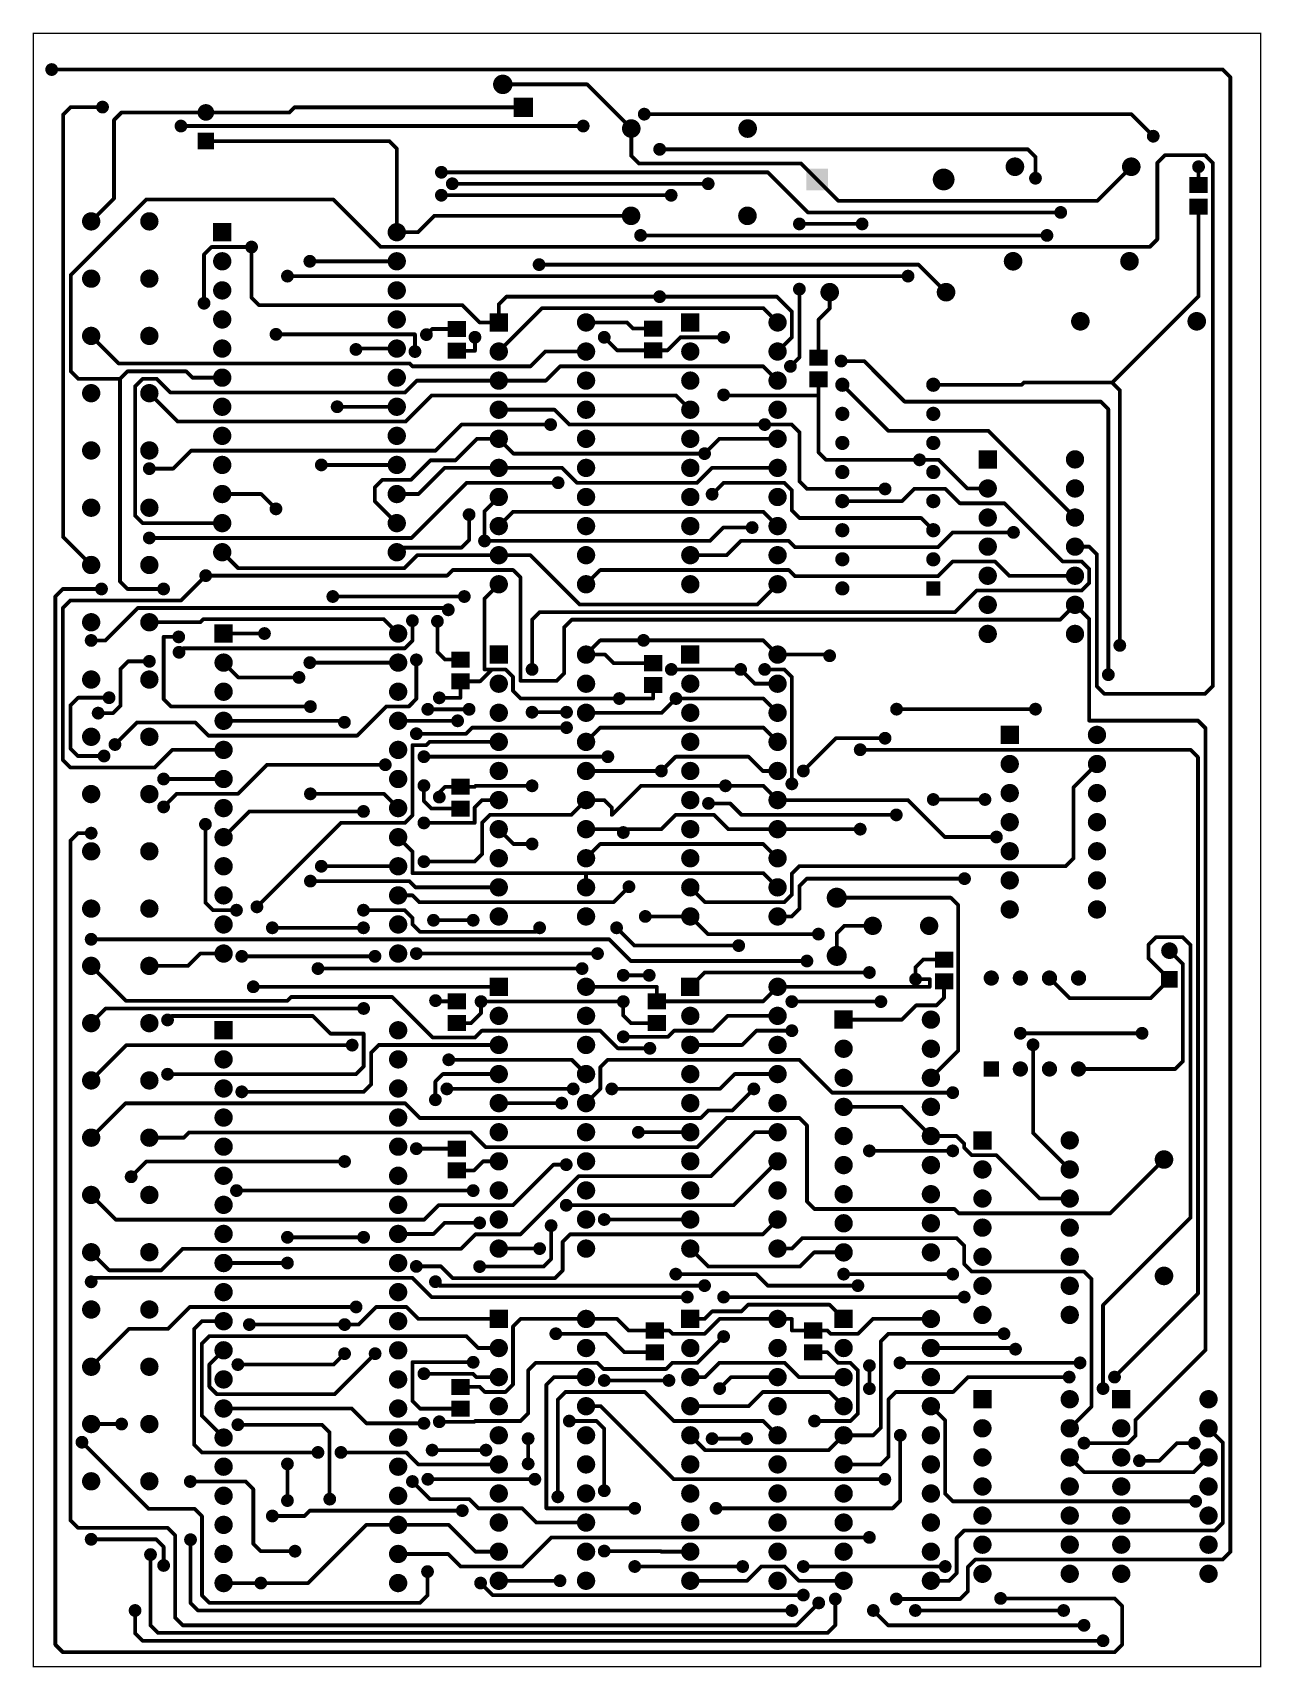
# Model space of a CAD drawing. Extents: x 0 to 107, y 0 to 143.
import ezdxf

# ---------------------------------------------------------------- set-up
doc = ezdxf.new("R2010")
doc.units = 0
for name, color, linetype in [('Board_Outline', 21, 'CONTINUOUS'), ('Top', 9, 'CONTINUOUS'), ('Top_Mask', 6, 'CONTINUOUS'), ('Top_Paste', 7, 'CONTINUOUS')]:
    doc.layers.add(name, color=color, linetype=linetype)

msp = doc.modelspace()

# ---------------------------------------------------------------- linework, layer by layer
at = {"layer": 'Board_Outline', "linetype": 'CONTINUOUS', "const_width": 0.12}
msp.add_lwpolyline([(0, 142.5924), (107.1581, 142.5924), (107.1581, 0), (0, 0), (0, 142.5924)], dxfattribs=at)
at = {"layer": 'Top', "linetype": 'CONTINUOUS'}
for points, const_width in [([(1.346, 139.4352, 1), (1.854, 139.4352, 1), (1.346, 139.4352, 1)], 0.508), ([(1.5175, 139.4352, 1), (1.6825, 139.4352, 1), (1.5175, 139.4352, 1)], 0.165), ([(40.5892, 138.1402, 1), (41.3892, 138.1402, 1), (40.5892, 138.1402, 1)], 0.8), ([(103.7729, 139.4352, 1), (103.9379, 139.4352, 1), (103.7729, 139.4352, 1)], 0.165), ([(103.7729, 139.4352, 1), (103.9379, 139.4352, 1), (103.7729, 139.4352, 1)], 0.165), ([(104.4329, 138.7752, 1), (104.5979, 138.7752, 1), (104.4329, 138.7752, 1)], 0.165), ([(104.4329, 138.7752, 1), (104.5979, 138.7752, 1), (104.4329, 138.7752, 1)], 0.165), ([(40.9067, 138.1402, 1), (41.0717, 138.1402, 1), (40.9067, 138.1402, 1)], 0.165), ([(48.2679, 138.1402, 1), (48.4329, 138.1402, 1), (48.2679, 138.1402, 1)], 0.165), ([(48.2679, 138.1402, 1), (48.4329, 138.1402, 1), (48.2679, 138.1402, 1)], 0.165), ([(2.5205, 135.497, 1), (2.6855, 135.497, 1), (2.5205, 135.497, 1)], 0.165), ([(2.5205, 135.497, 1), (2.6855, 135.497, 1), (2.5205, 135.497, 1)], 0.165), ([(3.1805, 136.157, 1), (3.3455, 136.157, 1), (3.1805, 136.157, 1)], 0.165), ([(3.1805, 136.157, 1), (3.3455, 136.157, 1), (3.1805, 136.157, 1)], 0.165), ([(5.7847, 136.157, 1), (6.2927, 136.157, 1), (5.7847, 136.157, 1)], 0.508), ([(5.9562, 136.157, 1), (6.1212, 136.157, 1), (5.9562, 136.157, 1)], 0.165), ([(7.6192, 135.6914, 1), (7.7842, 135.6914, 1), (7.6192, 135.6914, 1)], 0.165), ([(7.6192, 135.6914, 1), (7.7842, 135.6914, 1), (7.6192, 135.6914, 1)], 0.165), ([(14.7229, 135.6914, 1), (15.3979, 135.6914, 1), (14.7229, 135.6914, 1)], 0.675), ([(14.9779, 135.6914, 1), (15.1429, 135.6914, 1), (14.9779, 135.6914, 1)], 0.165), ([(14.9779, 135.6914, 1), (15.1429, 135.6914, 1), (14.9779, 135.6914, 1)], 0.165), ([(22.2824, 135.6914, 1), (22.4474, 135.6914, 1), (22.2824, 135.6914, 1)], 0.165), ([(22.2824, 135.6914, 1), (22.4474, 135.6914, 1), (22.2824, 135.6914, 1)], 0.165), ([(22.7311, 136.1402, 1), (22.8961, 136.1402, 1), (22.7311, 136.1402, 1)], 0.165), ([(22.7311, 136.1402, 1), (22.8961, 136.1402, 1), (22.7311, 136.1402, 1)], 0.165), ([(42.7067, 136.1402, 1), (42.8717, 136.1402, 1), (42.7067, 136.1402, 1)], 0.165), ([(53.0853, 135.5397, 1), (53.5933, 135.5397, 1), (53.0853, 135.5397, 1)], 0.508), ([(53.2568, 135.5397, 1), (53.4218, 135.5397, 1), (53.2568, 135.5397, 1)], 0.165), ([(95.774, 135.5397, 1), (95.939, 135.5397, 1), (95.774, 135.5397, 1)], 0.165), ([(95.774, 135.5397, 1), (95.939, 135.5397, 1), (95.774, 135.5397, 1)], 0.165), ([(6.9592, 135.0315, 1), (7.1242, 135.0315, 1), (6.9592, 135.0315, 1)], 0.165), ([(6.9592, 135.0315, 1), (7.1242, 135.0315, 1), (6.9592, 135.0315, 1)], 0.165), ([(12.6334, 134.5022, 1), (13.1414, 134.5022, 1), (12.6334, 134.5022, 1)], 0.508), ([(12.8049, 134.5022, 1), (12.9699, 134.5022, 1), (12.8049, 134.5022, 1)], 0.165), ([(47.7553, 134.5022, 1), (48.2633, 134.5022, 1), (47.7553, 134.5022, 1)], 0.508), ([(47.9268, 134.5022, 1), (48.0918, 134.5022, 1), (47.9268, 134.5022, 1)], 0.165), ([(51.8269, 134.2827, 1), (52.5889, 134.2827, 1), (51.8269, 134.2827, 1)], 0.762), ([(52.1254, 134.2827, 1), (52.2904, 134.2827, 1), (52.1254, 134.2827, 1)], 0.165), ([(52.1254, 134.2827, 1), (52.2904, 134.2827, 1), (52.1254, 134.2827, 1)], 0.165), ([(61.9869, 134.2827, 1), (62.7489, 134.2827, 1), (61.9869, 134.2827, 1)], 0.762), ([(14.9779, 133.1914, 1), (15.1429, 133.1914, 1), (14.9779, 133.1914, 1)], 0.165), ([(30.9866, 133.1914, 1), (31.1516, 133.1914, 1), (30.9866, 133.1914, 1)], 0.165), ([(30.9866, 133.1914, 1), (31.1516, 133.1914, 1), (30.9866, 133.1914, 1)], 0.165), ([(54.4313, 132.471, 1), (54.9393, 132.471, 1), (54.4313, 132.471, 1)], 0.508), ([(97.5272, 133.615, 1), (98.0352, 133.615, 1), (97.5272, 133.615, 1)], 0.508), ([(97.6987, 133.615, 1), (97.8637, 133.615, 1), (97.6987, 133.615, 1)], 0.165), ([(31.6467, 132.5314, 1), (31.8117, 132.5314, 1), (31.6467, 132.5314, 1)], 0.165), ([(31.6467, 132.5314, 1), (31.8117, 132.5314, 1), (31.6467, 132.5314, 1)], 0.165), ([(52.1254, 131.8927, 1), (52.2904, 131.8927, 1), (52.1254, 131.8927, 1)], 0.165), ([(52.1254, 131.8927, 1), (52.2904, 131.8927, 1), (52.1254, 131.8927, 1)], 0.165), ([(52.7855, 131.2327, 1), (52.9505, 131.2327, 1), (52.7855, 131.2327, 1)], 0.165), ([(52.7855, 131.2327, 1), (52.9505, 131.2327, 1), (52.7855, 131.2327, 1)], 0.165), ([(54.6028, 132.471, 1), (54.7678, 132.471, 1), (54.6028, 132.471, 1)], 0.165), ([(66.9542, 131.2327, 1), (67.1192, 131.2327, 1), (66.9542, 131.2327, 1)], 0.165), ([(66.9542, 131.2327, 1), (67.1192, 131.2327, 1), (66.9542, 131.2327, 1)], 0.165), ([(85.3232, 130.9489, 1), (86.0852, 130.9489, 1), (85.3232, 130.9489, 1)], 0.762), ([(86.7559, 132.471, 1), (86.9209, 132.471, 1), (86.7559, 132.471, 1)], 0.165), ([(86.7559, 132.471, 1), (86.9209, 132.471, 1), (86.7559, 132.471, 1)], 0.165), ([(87.4159, 131.811, 1), (87.5809, 131.811, 1), (87.4159, 131.811, 1)], 0.165), ([(87.4159, 131.811, 1), (87.5809, 131.811, 1), (87.4159, 131.811, 1)], 0.165), ([(95.4832, 130.9489, 1), (96.2452, 130.9489, 1), (95.4832, 130.9489, 1)], 0.762), ([(98.0564, 131.2919, 1), (98.2214, 131.2919, 1), (98.0564, 131.2919, 1)], 0.165), ([(98.0564, 131.2919, 1), (98.2214, 131.2919, 1), (98.0564, 131.2919, 1)], 0.165), ([(98.7165, 131.952, 1), (98.8815, 131.952, 1), (98.7165, 131.952, 1)], 0.165), ([(98.7165, 131.952, 1), (98.8815, 131.952, 1), (98.7165, 131.952, 1)], 0.165), ([(101.4839, 130.949, 1), (101.9919, 130.949, 1), (101.4839, 130.949, 1)], 0.508), ([(102.2404, 131.952, 1), (102.4054, 131.952, 1), (102.2404, 131.952, 1)], 0.165), ([(102.2404, 131.952, 1), (102.4054, 131.952, 1), (102.2404, 131.952, 1)], 0.165), ([(102.9004, 131.292, 1), (103.0654, 131.292, 1), (102.9004, 131.292, 1)], 0.165), ([(102.9004, 131.292, 1), (103.0654, 131.292, 1), (102.9004, 131.292, 1)], 0.165), ([(35.3704, 130.4651, 1), (35.8784, 130.4651, 1), (35.3704, 130.4651, 1)], 0.508), ([(35.5419, 130.4651, 1), (35.7069, 130.4651, 1), (35.5419, 130.4651, 1)], 0.165), ([(36.3222, 129.462, 1), (36.8302, 129.462, 1), (36.3222, 129.462, 1)], 0.508), ([(58.6684, 129.462, 1), (59.1764, 129.462, 1), (58.6684, 129.462, 1)], 0.508), ([(64.0475, 130.4651, 1), (64.2125, 130.4651, 1), (64.0475, 130.4651, 1)], 0.165), ([(64.0475, 130.4651, 1), (64.2125, 130.4651, 1), (64.0475, 130.4651, 1)], 0.165), ([(68.3492, 129.8377, 1), (68.5142, 129.8377, 1), (68.3492, 129.8377, 1)], 0.165), ([(68.3492, 129.8377, 1), (68.5142, 129.8377, 1), (68.3492, 129.8377, 1)], 0.165), ([(79.0317, 129.8377, 1), (79.9317, 129.8377, 1), (79.0317, 129.8377, 1)], 0.9), ([(87.2444, 129.9459, 1), (87.7524, 129.9459, 1), (87.2444, 129.9459, 1)], 0.508), ([(87.4159, 129.9459, 1), (87.5809, 129.9459, 1), (87.4159, 129.9459, 1)], 0.165), ([(95.7817, 130.9489, 1), (95.9467, 130.9489, 1), (95.7817, 130.9489, 1)], 0.165), ([(101.6554, 130.949, 1), (101.8204, 130.949, 1), (101.6554, 130.949, 1)], 0.165), ([(35.3704, 128.459, 1), (35.8784, 128.459, 1), (35.3704, 128.459, 1)], 0.508), ([(35.5419, 128.459, 1), (35.7069, 128.459, 1), (35.5419, 128.459, 1)], 0.165), ([(36.4937, 129.462, 1), (36.6587, 129.462, 1), (36.4937, 129.462, 1)], 0.165), ([(55.4343, 128.459, 1), (55.9423, 128.459, 1), (55.4343, 128.459, 1)], 0.508), ([(55.6058, 128.459, 1), (55.7708, 128.459, 1), (55.6058, 128.459, 1)], 0.165), ([(58.8399, 129.462, 1), (59.0049, 129.462, 1), (58.8399, 129.462, 1)], 0.165), ([(101.6554, 129.3589, 1), (101.8204, 129.3589, 1), (101.6554, 129.3589, 1)], 0.165), ([(6.9592, 128.174, 1), (7.1242, 128.174, 1), (6.9592, 128.174, 1)], 0.165), ([(6.9592, 128.174, 1), (7.1242, 128.174, 1), (6.9592, 128.174, 1)], 0.165), ([(9.7664, 128.084, 1), (9.9314, 128.084, 1), (9.7664, 128.084, 1)], 0.165), ([(9.7664, 128.084, 1), (9.9314, 128.084, 1), (9.7664, 128.084, 1)], 0.165), ([(26.1018, 128.084, 1), (26.2668, 128.084, 1), (26.1018, 128.084, 1)], 0.165), ([(26.1018, 128.084, 1), (26.2668, 128.084, 1), (26.1018, 128.084, 1)], 0.165), ([(51.8077, 126.6627, 1), (52.5697, 126.6627, 1), (51.8077, 126.6627, 1)], 0.762), ([(61.9677, 126.6627, 1), (62.7297, 126.6627, 1), (61.9677, 126.6627, 1)], 0.762), ([(67.5526, 126.96, 1), (67.7176, 126.96, 1), (67.5526, 126.96, 1)], 0.165), ([(67.5526, 126.96, 1), (67.7176, 126.96, 1), (67.5526, 126.96, 1)], 0.165), ([(70.2239, 127.963, 1), (70.3889, 127.963, 1), (70.2239, 127.963, 1)], 0.165), ([(70.2239, 127.963, 1), (70.3889, 127.963, 1), (70.2239, 127.963, 1)], 0.165), ([(89.4514, 126.96, 1), (89.9594, 126.96, 1), (89.4514, 126.96, 1)], 0.508), ([(89.6229, 126.96, 1), (89.7879, 126.96, 1), (89.6229, 126.96, 1)], 0.165), ([(92.7957, 127.963, 1), (92.9607, 127.963, 1), (92.7957, 127.963, 1)], 0.165), ([(92.7957, 127.963, 1), (92.9607, 127.963, 1), (92.7957, 127.963, 1)], 0.165), ([(101.6554, 127.4589, 1), (101.8204, 127.4589, 1), (101.6554, 127.4589, 1)], 0.165), ([(4.6717, 126.1789, 1), (5.4217, 126.1789, 1), (4.6717, 126.1789, 1)], 0.75), ([(4.9642, 126.1789, 1), (5.1292, 126.1789, 1), (4.9642, 126.1789, 1)], 0.165), ([(9.7517, 126.1789, 1), (10.5017, 126.1789, 1), (9.7517, 126.1789, 1)], 0.75), ([(31.3542, 125.2339, 1), (32.1042, 125.2339, 1), (31.3542, 125.2339, 1)], 0.75), ([(34.9261, 126.6627, 1), (35.0911, 126.6627, 1), (34.9261, 126.6627, 1)], 0.165), ([(34.9261, 126.6627, 1), (35.0911, 126.6627, 1), (34.9261, 126.6627, 1)], 0.165), ([(52.1062, 126.6627, 1), (52.2712, 126.6627, 1), (52.1062, 126.6627, 1)], 0.165), ([(66.6314, 125.957, 1), (67.1394, 125.957, 1), (66.6314, 125.957, 1)], 0.508), ([(66.8029, 125.957, 1), (66.9679, 125.957, 1), (66.8029, 125.957, 1)], 0.165), ([(72.1064, 125.957, 1), (72.6144, 125.957, 1), (72.1064, 125.957, 1)], 0.508), ([(72.2779, 125.957, 1), (72.4429, 125.957, 1), (72.2779, 125.957, 1)], 0.165), ([(18.8002, 123.939, 1), (19.3082, 123.939, 1), (18.8002, 123.939, 1)], 0.508), ([(31.6467, 125.2339, 1), (31.8117, 125.2339, 1), (31.6467, 125.2339, 1)], 0.165), ([(31.6467, 125.2339, 1), (31.8117, 125.2339, 1), (31.6467, 125.2339, 1)], 0.165), ([(33.4973, 125.2339, 1), (33.6623, 125.2339, 1), (33.4973, 125.2339, 1)], 0.165), ([(33.4973, 125.2339, 1), (33.6623, 125.2339, 1), (33.4973, 125.2339, 1)], 0.165), ([(52.7683, 124.954, 1), (53.2763, 124.954, 1), (52.7683, 124.954, 1)], 0.508), ([(52.9398, 124.954, 1), (53.1048, 124.954, 1), (52.9398, 124.954, 1)], 0.165), ([(88.2474, 124.954, 1), (88.7554, 124.954, 1), (88.2474, 124.954, 1)], 0.508), ([(88.4189, 124.954, 1), (88.5839, 124.954, 1), (88.4189, 124.954, 1)], 0.165), ([(98.0564, 124.611, 1), (98.2214, 124.611, 1), (98.0564, 124.611, 1)], 0.165), ([(98.0564, 124.611, 1), (98.2214, 124.611, 1), (98.0564, 124.611, 1)], 0.165), ([(14.8187, 123.279, 1), (14.9837, 123.279, 1), (14.8187, 123.279, 1)], 0.165), ([(14.8187, 123.279, 1), (14.9837, 123.279, 1), (14.8187, 123.279, 1)], 0.165), ([(15.4787, 123.939, 1), (15.6437, 123.939, 1), (15.4787, 123.939, 1)], 0.165), ([(15.4787, 123.939, 1), (15.6437, 123.939, 1), (15.4787, 123.939, 1)], 0.165), ([(16.1142, 122.6939, 1), (16.8642, 122.6939, 1), (16.1142, 122.6939, 1)], 0.75), ([(18.9717, 123.939, 1), (19.1367, 123.939, 1), (18.9717, 123.939, 1)], 0.165), ([(18.9717, 123.939, 1), (19.1367, 123.939, 1), (18.9717, 123.939, 1)], 0.165), ([(23.8853, 122.694, 1), (24.3933, 122.694, 1), (23.8853, 122.694, 1)], 0.508), ([(24.0568, 122.694, 1), (24.2218, 122.694, 1), (24.0568, 122.694, 1)], 0.165), ([(30.2348, 123.951, 1), (30.3998, 123.951, 1), (30.2348, 123.951, 1)], 0.165), ([(30.2348, 123.951, 1), (30.3998, 123.951, 1), (30.2348, 123.951, 1)], 0.165), ([(31.3542, 122.6939, 1), (32.1042, 122.6939, 1), (31.3542, 122.6939, 1)], 0.75), ([(31.6467, 122.6939, 1), (31.8117, 122.6939, 1), (31.6467, 122.6939, 1)], 0.165), ([(43.9028, 122.402, 1), (44.4108, 122.402, 1), (43.9028, 122.402, 1)], 0.508), ([(85.1644, 122.6939, 1), (85.9264, 122.6939, 1), (85.1644, 122.6939, 1)], 0.762), ([(95.3244, 122.6939, 1), (96.0864, 122.6939, 1), (95.3244, 122.6939, 1)], 0.762), ([(97.3964, 123.951, 1), (97.5614, 123.951, 1), (97.3964, 123.951, 1)], 0.165), ([(97.3964, 123.951, 1), (97.5614, 123.951, 1), (97.3964, 123.951, 1)], 0.165), ([(3.1805, 121.4981, 1), (3.3455, 121.4981, 1), (3.1805, 121.4981, 1)], 0.165), ([(3.1805, 121.4981, 1), (3.3455, 121.4981, 1), (3.1805, 121.4981, 1)], 0.165), ([(4.6717, 121.1789, 1), (5.4217, 121.1789, 1), (4.6717, 121.1789, 1)], 0.75), ([(9.7517, 121.1789, 1), (10.5017, 121.1789, 1), (9.7517, 121.1789, 1)], 0.75), ([(21.9305, 121.399, 1), (22.4385, 121.399, 1), (21.9305, 121.399, 1)], 0.508), ([(22.102, 121.399, 1), (22.267, 121.399, 1), (22.102, 121.399, 1)], 0.165), ([(44.0743, 122.402, 1), (44.2393, 122.402, 1), (44.0743, 122.402, 1)], 0.165), ([(76.1184, 121.399, 1), (76.6264, 121.399, 1), (76.1184, 121.399, 1)], 0.508), ([(76.2899, 121.399, 1), (76.4549, 121.399, 1), (76.2899, 121.399, 1)], 0.165), ([(77.2019, 122.402, 1), (77.3669, 122.402, 1), (77.2019, 122.402, 1)], 0.165), ([(77.2019, 122.402, 1), (77.3669, 122.402, 1), (77.2019, 122.402, 1)], 0.165), ([(16.1142, 120.1539, 1), (16.8642, 120.1539, 1), (16.1142, 120.1539, 1)], 0.75), ([(31.3542, 120.1539, 1), (32.1042, 120.1539, 1), (31.3542, 120.1539, 1)], 0.75), ([(54.4313, 119.6032, 1), (54.9393, 119.6032, 1), (54.4313, 119.6032, 1)], 0.508), ([(66.6314, 120.2632, 1), (67.1394, 120.2632, 1), (66.6314, 120.2632, 1)], 0.508), ([(66.8029, 120.2632, 1), (66.9679, 120.2632, 1), (66.8029, 120.2632, 1)], 0.165), ([(69.1502, 119.9952, 1), (69.9122, 119.9952, 1), (69.1502, 119.9952, 1)], 0.762), ([(69.4487, 119.9952, 1), (69.6137, 119.9952, 1), (69.4487, 119.9952, 1)], 0.165), ([(79.3102, 119.9952, 1), (80.0722, 119.9952, 1), (79.3102, 119.9952, 1)], 0.762), ([(79.6087, 119.9952, 1), (79.7737, 119.9952, 1), (79.6087, 119.9952, 1)], 0.165), ([(14.6472, 119.031, 1), (15.1552, 119.031, 1), (14.6472, 119.031, 1)], 0.508), ([(14.8187, 119.031, 1), (14.9837, 119.031, 1), (14.8187, 119.031, 1)], 0.165), ([(18.9717, 119.519, 1), (19.1367, 119.519, 1), (18.9717, 119.519, 1)], 0.165), ([(18.9717, 119.519, 1), (19.1367, 119.519, 1), (18.9717, 119.519, 1)], 0.165), ([(19.6317, 118.859, 1), (19.7967, 118.859, 1), (19.6317, 118.859, 1)], 0.165), ([(19.6317, 118.859, 1), (19.7967, 118.859, 1), (19.6317, 118.859, 1)], 0.165), ([(37.3785, 118.859, 1), (37.5435, 118.859, 1), (37.3785, 118.859, 1)], 0.165), ([(37.3785, 118.859, 1), (37.5435, 118.859, 1), (37.3785, 118.859, 1)], 0.165), ([(40.5542, 118.9432, 1), (40.7192, 118.9432, 1), (40.5542, 118.9432, 1)], 0.165), ([(40.5542, 118.9432, 1), (40.7192, 118.9432, 1), (40.5542, 118.9432, 1)], 0.165), ([(41.2142, 119.6032, 1), (41.3792, 119.6032, 1), (41.2142, 119.6032, 1)], 0.165), ([(41.2142, 119.6032, 1), (41.3792, 119.6032, 1), (41.2142, 119.6032, 1)], 0.165), ([(44.3392, 118.6002, 1), (44.5042, 118.6002, 1), (44.3392, 118.6002, 1)], 0.165), ([(44.3392, 118.6002, 1), (44.5042, 118.6002, 1), (44.3392, 118.6002, 1)], 0.165), ([(54.6028, 119.6032, 1), (54.7678, 119.6032, 1), (54.6028, 119.6032, 1)], 0.165), ([(54.6028, 119.6032, 1), (54.7678, 119.6032, 1), (54.6028, 119.6032, 1)], 0.165), ([(63.6529, 118.6002, 1), (63.8179, 118.6002, 1), (63.6529, 118.6002, 1)], 0.165), ([(63.6529, 118.6002, 1), (63.8179, 118.6002, 1), (63.6529, 118.6002, 1)], 0.165), ([(64.8474, 119.6032, 1), (65.0124, 119.6032, 1), (64.8474, 119.6032, 1)], 0.165), ([(64.8474, 119.6032, 1), (65.0124, 119.6032, 1), (64.8474, 119.6032, 1)], 0.165), ([(66.1429, 118.3077, 1), (66.3079, 118.3077, 1), (66.1429, 118.3077, 1)], 0.165), ([(66.1429, 118.3077, 1), (66.3079, 118.3077, 1), (66.1429, 118.3077, 1)], 0.165), ([(69.4487, 118.5641, 1), (69.6137, 118.5641, 1), (69.4487, 118.5641, 1)], 0.165), ([(69.4487, 118.5641, 1), (69.6137, 118.5641, 1), (69.4487, 118.5641, 1)], 0.165), ([(101.6554, 119.6398, 1), (101.8204, 119.6398, 1), (101.6554, 119.6398, 1)], 0.165), ([(101.6554, 119.6398, 1), (101.8204, 119.6398, 1), (101.6554, 119.6398, 1)], 0.165), ([(16.1142, 117.6139, 1), (16.8642, 117.6139, 1), (16.1142, 117.6139, 1)], 0.75), ([(31.3542, 117.6139, 1), (32.1042, 117.6139, 1), (31.3542, 117.6139, 1)], 0.75), ([(38.8823, 117.3552, 1), (39.0473, 117.3552, 1), (38.8823, 117.3552, 1)], 0.165), ([(38.8823, 117.3552, 1), (39.0473, 117.3552, 1), (38.8823, 117.3552, 1)], 0.165), ([(40.5542, 117.3552, 1), (40.7192, 117.3552, 1), (40.5542, 117.3552, 1)], 0.165), ([(40.5542, 117.3552, 1), (40.7192, 117.3552, 1), (40.5542, 117.3552, 1)], 0.165), ([(47.8817, 117.3551, 1), (48.6317, 117.3551, 1), (47.8817, 117.3551, 1)], 0.75), ([(48.1742, 117.3551, 1), (48.3392, 117.3551, 1), (48.1742, 117.3551, 1)], 0.165), ([(51.7431, 117.3551, 1), (51.9081, 117.3551, 1), (51.7431, 117.3551, 1)], 0.165), ([(51.7431, 117.3551, 1), (51.9081, 117.3551, 1), (51.7431, 117.3551, 1)], 0.165), ([(64.6054, 117.3551, 1), (65.3554, 117.3551, 1), (64.6054, 117.3551, 1)], 0.75), ([(64.8979, 117.3551, 1), (65.0629, 117.3551, 1), (64.8979, 117.3551, 1)], 0.165), ([(68.4767, 117.5921, 1), (68.6417, 117.5921, 1), (68.4767, 117.5921, 1)], 0.165), ([(68.4767, 117.5921, 1), (68.6417, 117.5921, 1), (68.4767, 117.5921, 1)], 0.165), ([(91.0382, 117.4552, 1), (91.8002, 117.4552, 1), (91.0382, 117.4552, 1)], 0.762), ([(101.1982, 117.4552, 1), (101.9602, 117.4552, 1), (101.1982, 117.4552, 1)], 0.762), ([(4.6717, 116.1789, 1), (5.4217, 116.1789, 1), (4.6717, 116.1789, 1)], 0.75), ([(4.9642, 116.1789, 1), (5.1292, 116.1789, 1), (4.9642, 116.1789, 1)], 0.165), ([(9.7517, 116.1789, 1), (10.5017, 116.1789, 1), (9.7517, 116.1789, 1)], 0.75), ([(16.1142, 115.0739, 1), (16.8642, 115.0739, 1), (16.1142, 115.0739, 1)], 0.75), ([(20.9275, 116.319, 1), (21.4355, 116.319, 1), (20.9275, 116.319, 1)], 0.508), ([(21.099, 116.319, 1), (21.264, 116.319, 1), (21.099, 116.319, 1)], 0.165), ([(31.3542, 115.0739, 1), (32.1042, 115.0739, 1), (31.3542, 115.0739, 1)], 0.75), ([(33.2347, 116.319, 1), (33.3997, 116.319, 1), (33.2347, 116.319, 1)], 0.165), ([(33.2347, 116.319, 1), (33.3997, 116.319, 1), (33.2347, 116.319, 1)], 0.165), ([(34.0662, 116.2944, 1), (34.5742, 116.2944, 1), (34.0662, 116.2944, 1)], 0.508), ([(34.2377, 116.2944, 1), (34.4027, 116.2944, 1), (34.2377, 116.2944, 1)], 0.165), ([(34.7228, 116.7795, 1), (34.8878, 116.7795, 1), (34.7228, 116.7795, 1)], 0.165), ([(34.7228, 116.7795, 1), (34.8878, 116.7795, 1), (34.7228, 116.7795, 1)], 0.165), ([(36.8854, 116.7795, 1), (37.0504, 116.7795, 1), (36.8854, 116.7795, 1)], 0.165), ([(38.3019, 116.0602, 1), (38.8099, 116.0602, 1), (38.3019, 116.0602, 1)], 0.508), ([(38.4734, 116.0602, 1), (38.6384, 116.0602, 1), (38.4734, 116.0602, 1)], 0.165), ([(49.5907, 116.0602, 1), (50.0987, 116.0602, 1), (49.5907, 116.0602, 1)], 0.508), ([(49.7622, 116.0602, 1), (49.9272, 116.0602, 1), (49.7622, 116.0602, 1)], 0.165), ([(52.2806, 116.8177, 1), (52.4456, 116.8177, 1), (52.2806, 116.8177, 1)], 0.165), ([(52.2806, 116.8177, 1), (52.4456, 116.8177, 1), (52.2806, 116.8177, 1)], 0.165), ([(54.0304, 116.8177, 1), (54.1954, 116.8177, 1), (54.0304, 116.8177, 1)], 0.165), ([(56.418, 116.0602, 1), (56.583, 116.0602, 1), (56.418, 116.0602, 1)], 0.165), ([(56.418, 116.0602, 1), (56.583, 116.0602, 1), (56.418, 116.0602, 1)], 0.165), ([(60.0144, 116.0602, 1), (60.5224, 116.0602, 1), (60.0144, 116.0602, 1)], 0.508), ([(60.1859, 116.0602, 1), (60.3509, 116.0602, 1), (60.1859, 116.0602, 1)], 0.165), ([(66.1429, 116.0601, 1), (66.3079, 116.0601, 1), (66.1429, 116.0601, 1)], 0.165), ([(66.1429, 116.0601, 1), (66.3079, 116.0601, 1), (66.1429, 116.0601, 1)], 0.165), ([(27.909, 114.997, 1), (28.417, 114.997, 1), (27.909, 114.997, 1)], 0.508), ([(28.0805, 114.997, 1), (28.2455, 114.997, 1), (28.0805, 114.997, 1)], 0.165), ([(28.0805, 114.997, 1), (28.2455, 114.997, 1), (28.0805, 114.997, 1)], 0.165), ([(28.1575, 115.0739, 1), (28.3225, 115.0739, 1), (28.1575, 115.0739, 1)], 0.165), ([(28.1575, 115.0739, 1), (28.3225, 115.0739, 1), (28.1575, 115.0739, 1)], 0.165), ([(31.6467, 115.0739, 1), (31.8117, 115.0739, 1), (31.6467, 115.0739, 1)], 0.165), ([(33.0632, 114.8152, 1), (33.5712, 114.8152, 1), (33.0632, 114.8152, 1)], 0.508), ([(33.2347, 114.8152, 1), (33.3997, 114.8152, 1), (33.2347, 114.8152, 1)], 0.165), ([(36.8854, 114.8794, 1), (37.0504, 114.8794, 1), (36.8854, 114.8794, 1)], 0.165), ([(38.4734, 114.8794, 1), (38.6384, 114.8794, 1), (38.4734, 114.8794, 1)], 0.165), ([(38.4734, 114.8794, 1), (38.6384, 114.8794, 1), (38.4734, 114.8794, 1)], 0.165), ([(40.2617, 114.8152, 1), (41.0117, 114.8152, 1), (40.2617, 114.8152, 1)], 0.75), ([(40.5542, 114.8152, 1), (40.7192, 114.8152, 1), (40.5542, 114.8152, 1)], 0.165), ([(44.6115, 114.8151, 1), (44.7765, 114.8151, 1), (44.6115, 114.8151, 1)], 0.165), ([(44.6115, 114.8151, 1), (44.7765, 114.8151, 1), (44.6115, 114.8151, 1)], 0.165), ([(47.8817, 114.8151, 1), (48.6317, 114.8151, 1), (47.8817, 114.8151, 1)], 0.75), ([(48.1742, 114.8151, 1), (48.3392, 114.8151, 1), (48.1742, 114.8151, 1)], 0.165), ([(50.9047, 114.9177, 1), (51.0697, 114.9177, 1), (50.9047, 114.9177, 1)], 0.165), ([(50.9047, 114.9177, 1), (51.0697, 114.9177, 1), (50.9047, 114.9177, 1)], 0.165), ([(54.0304, 114.9177, 1), (54.1954, 114.9177, 1), (54.0304, 114.9177, 1)], 0.165), ([(54.0304, 114.9177, 1), (54.1954, 114.9177, 1), (54.0304, 114.9177, 1)], 0.165), ([(55.2755, 114.9177, 1), (55.4405, 114.9177, 1), (55.2755, 114.9177, 1)], 0.165), ([(55.2755, 114.9177, 1), (55.4405, 114.9177, 1), (55.2755, 114.9177, 1)], 0.165), ([(56.9854, 114.8152, 1), (57.7354, 114.8152, 1), (56.9854, 114.8152, 1)], 0.75), ([(64.6054, 114.8151, 1), (65.3554, 114.8151, 1), (64.6054, 114.8151, 1)], 0.75), ([(64.8979, 114.8151, 1), (65.0629, 114.8151, 1), (64.8979, 114.8151, 1)], 0.165), ([(66.8029, 114.3023, 1), (66.9679, 114.3023, 1), (66.8029, 114.3023, 1)], 0.165), ([(66.8029, 114.3023, 1), (66.9679, 114.3023, 1), (66.8029, 114.3023, 1)], 0.165), ([(68.4767, 114.2777, 1), (68.6417, 114.2777, 1), (68.4767, 114.2777, 1)], 0.165), ([(70.2802, 113.9833, 1), (70.7882, 113.9833, 1), (70.2802, 113.9833, 1)], 0.508), ([(3.1805, 113.084, 1), (3.3455, 113.084, 1), (3.1805, 113.084, 1)], 0.165), ([(3.1805, 113.084, 1), (3.3455, 113.084, 1), (3.1805, 113.084, 1)], 0.165), ([(7.3641, 113.779, 1), (7.5291, 113.779, 1), (7.3641, 113.779, 1)], 0.165), ([(7.3641, 113.779, 1), (7.5291, 113.779, 1), (7.3641, 113.779, 1)], 0.165), ([(8.1392, 113.084, 1), (8.3042, 113.084, 1), (8.1392, 113.084, 1)], 0.165), ([(8.1392, 113.084, 1), (8.3042, 113.084, 1), (8.1392, 113.084, 1)], 0.165), ([(13.26, 113.084, 1), (13.425, 113.084, 1), (13.26, 113.084, 1)], 0.165), ([(13.26, 113.084, 1), (13.425, 113.084, 1), (13.26, 113.084, 1)], 0.165), ([(16.1142, 112.5339, 1), (16.8642, 112.5339, 1), (16.1142, 112.5339, 1)], 0.75), ([(31.3542, 112.5339, 1), (32.1042, 112.5339, 1), (31.3542, 112.5339, 1)], 0.75), ([(32.7623, 113.779, 1), (32.9273, 113.779, 1), (32.7623, 113.779, 1)], 0.165), ([(32.7623, 113.779, 1), (32.9273, 113.779, 1), (32.7623, 113.779, 1)], 0.165), ([(33.0211, 113.5202, 1), (33.1861, 113.5202, 1), (33.0211, 113.5202, 1)], 0.165), ([(33.0211, 113.5202, 1), (33.1861, 113.5202, 1), (33.0211, 113.5202, 1)], 0.165), ([(40.2617, 112.2752, 1), (41.0117, 112.2752, 1), (40.2617, 112.2752, 1)], 0.75), ([(43.3166, 113.5202, 1), (43.4816, 113.5202, 1), (43.3166, 113.5202, 1)], 0.165), ([(43.3166, 113.5202, 1), (43.4816, 113.5202, 1), (43.3166, 113.5202, 1)], 0.165), ([(45.9065, 113.5202, 1), (46.0715, 113.5202, 1), (45.9065, 113.5202, 1)], 0.165), ([(45.9065, 113.5202, 1), (46.0715, 113.5202, 1), (45.9065, 113.5202, 1)], 0.165), ([(47.8817, 112.2751, 1), (48.6317, 112.2751, 1), (47.8817, 112.2751, 1)], 0.75), ([(56.9854, 112.2752, 1), (57.7354, 112.2752, 1), (56.9854, 112.2752, 1)], 0.75), ([(63.6529, 113.5202, 1), (63.8179, 113.5202, 1), (63.6529, 113.5202, 1)], 0.165), ([(63.6529, 113.5202, 1), (63.8179, 113.5202, 1), (63.6529, 113.5202, 1)], 0.165), ([(64.6054, 112.2751, 1), (65.3554, 112.2751, 1), (64.6054, 112.2751, 1)], 0.75), ([(65.8493, 113.5202, 1), (66.3573, 113.5202, 1), (65.8493, 113.5202, 1)], 0.508), ([(66.0208, 113.5202, 1), (66.1858, 113.5202, 1), (66.0208, 113.5202, 1)], 0.165), ([(70.4517, 113.9833, 1), (70.6167, 113.9833, 1), (70.4517, 113.9833, 1)], 0.165), ([(72.4504, 113.9833, 1), (72.6154, 113.9833, 1), (72.4504, 113.9833, 1)], 0.165), ([(72.4504, 113.9833, 1), (72.6154, 113.9833, 1), (72.4504, 113.9833, 1)], 0.165), ([(3.8405, 112.424, 1), (4.0055, 112.424, 1), (3.8405, 112.424, 1)], 0.165), ([(3.8405, 112.424, 1), (4.0055, 112.424, 1), (3.8405, 112.424, 1)], 0.165), ([(4.6717, 111.1789, 1), (5.4217, 111.1789, 1), (4.6717, 111.1789, 1)], 0.75), ([(7.4791, 112.424, 1), (7.6441, 112.424, 1), (7.4791, 112.424, 1)], 0.165), ([(7.4791, 112.424, 1), (7.6441, 112.424, 1), (7.4791, 112.424, 1)], 0.165), ([(7.4791, 112.424, 1), (7.6441, 112.424, 1), (7.4791, 112.424, 1)], 0.165), ([(8.7991, 111.764, 1), (8.9641, 111.764, 1), (8.7991, 111.764, 1)], 0.165), ([(8.7991, 111.764, 1), (8.9641, 111.764, 1), (8.7991, 111.764, 1)], 0.165), ([(9.4591, 112.424, 1), (9.6241, 112.424, 1), (9.4591, 112.424, 1)], 0.165), ([(9.4591, 112.424, 1), (9.6241, 112.424, 1), (9.4591, 112.424, 1)], 0.165), ([(9.7517, 111.1789, 1), (10.5017, 111.1789, 1), (9.7517, 111.1789, 1)], 0.75), ([(10.0442, 111.1789, 1), (10.2092, 111.1789, 1), (10.0442, 111.1789, 1)], 0.165), ([(10.6967, 112.424, 1), (10.8617, 112.424, 1), (10.6967, 112.424, 1)], 0.165), ([(10.6967, 112.424, 1), (10.8617, 112.424, 1), (10.6967, 112.424, 1)], 0.165), ([(11.8817, 111.239, 1), (12.0467, 111.239, 1), (11.8817, 111.239, 1)], 0.165), ([(11.8817, 111.239, 1), (12.0467, 111.239, 1), (11.8817, 111.239, 1)], 0.165), ([(13.81, 112.5339, 1), (13.975, 112.5339, 1), (13.81, 112.5339, 1)], 0.165), ([(13.81, 112.5339, 1), (13.975, 112.5339, 1), (13.81, 112.5339, 1)], 0.165), ([(16.4067, 112.5339, 1), (16.5717, 112.5339, 1), (16.4067, 112.5339, 1)], 0.165), ([(32.3736, 111.239, 1), (32.5386, 111.239, 1), (32.3736, 111.239, 1)], 0.165), ([(32.3736, 111.239, 1), (32.5386, 111.239, 1), (32.3736, 111.239, 1)], 0.165), ([(33.4098, 112.2752, 1), (33.5748, 112.2752, 1), (33.4098, 112.2752, 1)], 0.165), ([(33.4098, 112.2752, 1), (33.5748, 112.2752, 1), (33.4098, 112.2752, 1)], 0.165), ([(40.5542, 112.2752, 1), (40.7192, 112.2752, 1), (40.5542, 112.2752, 1)], 0.165), ([(40.5542, 112.2752, 1), (40.7192, 112.2752, 1), (40.5542, 112.2752, 1)], 0.165), ([(44.6615, 112.2752, 1), (44.8265, 112.2752, 1), (44.6615, 112.2752, 1)], 0.165), ([(44.6615, 112.2752, 1), (44.8265, 112.2752, 1), (44.6615, 112.2752, 1)], 0.165), ([(60.0144, 111.0302, 1), (60.5224, 111.0302, 1), (60.0144, 111.0302, 1)], 0.508), ([(64.8979, 112.2751, 1), (65.0629, 112.2751, 1), (64.8979, 112.2751, 1)], 0.165), ([(68.4767, 112.3777, 1), (68.6417, 112.3777, 1), (68.4767, 112.3777, 1)], 0.165), ([(70.3504, 111.9152, 1), (70.9204, 111.9152, 1), (70.3504, 111.9152, 1)], 0.57), ([(70.5529, 111.9152, 1), (70.7179, 111.9152, 1), (70.5529, 111.9152, 1)], 0.165), ([(78.2904, 111.9152, 1), (78.8604, 111.9152, 1), (78.2904, 111.9152, 1)], 0.57), ([(78.4929, 111.9152, 1), (78.6579, 111.9152, 1), (78.4929, 111.9152, 1)], 0.165), ([(86.2071, 111.9152, 1), (86.3721, 111.9152, 1), (86.2071, 111.9152, 1)], 0.165), ([(86.2071, 111.9152, 1), (86.3721, 111.9152, 1), (86.2071, 111.9152, 1)], 0.165), ([(86.3952, 112.1033, 1), (86.5602, 112.1033, 1), (86.3952, 112.1033, 1)], 0.165), ([(86.3952, 112.1033, 1), (86.5602, 112.1033, 1), (86.3952, 112.1033, 1)], 0.165), ([(94.1189, 112.1033, 1), (94.2839, 112.1033, 1), (94.1189, 112.1033, 1)], 0.165), ([(94.1189, 112.1033, 1), (94.2839, 112.1033, 1), (94.1189, 112.1033, 1)], 0.165), ([(94.1189, 112.1033, 1), (94.2839, 112.1033, 1), (94.1189, 112.1033, 1)], 0.165), ([(94.7789, 111.4432, 1), (94.9439, 111.4432, 1), (94.7789, 111.4432, 1)], 0.165), ([(94.7789, 111.4432, 1), (94.9439, 111.4432, 1), (94.7789, 111.4432, 1)], 0.165), ([(16.1142, 109.9939, 1), (16.8642, 109.9939, 1), (16.1142, 109.9939, 1)], 0.75), ([(26.2719, 109.994, 1), (26.7799, 109.994, 1), (26.2719, 109.994, 1)], 0.508), ([(26.4434, 109.994, 1), (26.6084, 109.994, 1), (26.4434, 109.994, 1)], 0.165), ([(31.3542, 109.9939, 1), (32.1042, 109.9939, 1), (31.3542, 109.9939, 1)], 0.75), ([(31.6467, 109.9939, 1), (31.8117, 109.9939, 1), (31.6467, 109.9939, 1)], 0.165), ([(34.6923, 110.9802, 1), (34.8573, 110.9802, 1), (34.6923, 110.9802, 1)], 0.165), ([(34.6923, 110.9802, 1), (34.8573, 110.9802, 1), (34.6923, 110.9802, 1)], 0.165), ([(40.2617, 109.7352, 1), (41.0117, 109.7352, 1), (40.2617, 109.7352, 1)], 0.75), ([(40.5542, 109.7352, 1), (40.7192, 109.7352, 1), (40.5542, 109.7352, 1)], 0.165), ([(45.4328, 109.7352, 1), (45.5978, 109.7352, 1), (45.4328, 109.7352, 1)], 0.165), ([(45.4328, 109.7352, 1), (45.5978, 109.7352, 1), (45.4328, 109.7352, 1)], 0.165), ([(47.8817, 109.7352, 1), (48.6317, 109.7352, 1), (47.8817, 109.7352, 1)], 0.75), ([(56.0329, 110.9802, 1), (56.1979, 110.9802, 1), (56.0329, 110.9802, 1)], 0.165), ([(56.0329, 110.9802, 1), (56.1979, 110.9802, 1), (56.0329, 110.9802, 1)], 0.165), ([(56.9854, 109.7352, 1), (57.7354, 109.7352, 1), (56.9854, 109.7352, 1)], 0.75), ([(57.2779, 109.7352, 1), (57.4429, 109.7352, 1), (57.2779, 109.7352, 1)], 0.165), ([(60.1859, 111.0302, 1), (60.3509, 111.0302, 1), (60.1859, 111.0302, 1)], 0.165), ([(60.1859, 111.0302, 1), (60.3509, 111.0302, 1), (60.1859, 111.0302, 1)], 0.165), ([(60.2359, 110.9802, 1), (60.4009, 110.9802, 1), (60.2359, 110.9802, 1)], 0.165), ([(60.2359, 110.9802, 1), (60.4009, 110.9802, 1), (60.2359, 110.9802, 1)], 0.165), ([(64.6054, 109.7352, 1), (65.3554, 109.7352, 1), (64.6054, 109.7352, 1)], 0.75), ([(68.4767, 110.9802, 1), (68.6417, 110.9802, 1), (68.4767, 110.9802, 1)], 0.165), ([(68.4767, 110.9802, 1), (68.6417, 110.9802, 1), (68.4767, 110.9802, 1)], 0.165), ([(68.4767, 110.9802, 1), (68.6417, 110.9802, 1), (68.4767, 110.9802, 1)], 0.165), ([(70.3504, 109.3752, 1), (70.9204, 109.3752, 1), (70.3504, 109.3752, 1)], 0.57), ([(75.9934, 110.4403, 1), (76.1584, 110.4403, 1), (75.9934, 110.4403, 1)], 0.165), ([(75.9934, 110.4403, 1), (76.1584, 110.4403, 1), (75.9934, 110.4403, 1)], 0.165), ([(78.2904, 109.3752, 1), (78.8604, 109.3752, 1), (78.2904, 109.3752, 1)], 0.57), ([(93.1159, 110.4403, 1), (93.2809, 110.4403, 1), (93.1159, 110.4403, 1)], 0.165), ([(93.1159, 110.4403, 1), (93.2809, 110.4403, 1), (93.1159, 110.4403, 1)], 0.165), ([(93.7759, 109.7803, 1), (93.9409, 109.7803, 1), (93.7759, 109.7803, 1)], 0.165), ([(93.7759, 109.7803, 1), (93.9409, 109.7803, 1), (93.7759, 109.7803, 1)], 0.165), ([(12.5241, 108.699, 1), (12.6891, 108.699, 1), (12.5241, 108.699, 1)], 0.165), ([(12.5241, 108.699, 1), (12.6891, 108.699, 1), (12.5241, 108.699, 1)], 0.165), ([(32.4111, 108.699, 1), (32.5761, 108.699, 1), (32.4111, 108.699, 1)], 0.165), ([(32.4111, 108.699, 1), (32.5761, 108.699, 1), (32.4111, 108.699, 1)], 0.165), ([(37.3214, 108.4402, 1), (37.4864, 108.4402, 1), (37.3214, 108.4402, 1)], 0.165), ([(37.3214, 108.4402, 1), (37.4864, 108.4402, 1), (37.3214, 108.4402, 1)], 0.165), ([(44.9058, 108.4402, 1), (45.4138, 108.4402, 1), (44.9058, 108.4402, 1)], 0.508), ([(45.0773, 108.4402, 1), (45.2423, 108.4402, 1), (45.0773, 108.4402, 1)], 0.165), ([(46.7278, 108.4402, 1), (46.8928, 108.4402, 1), (46.7278, 108.4402, 1)], 0.165), ([(46.7278, 108.4402, 1), (46.8928, 108.4402, 1), (46.7278, 108.4402, 1)], 0.165), ([(63.6035, 108.4402, 1), (64.1115, 108.4402, 1), (63.6035, 108.4402, 1)], 0.508), ([(63.775, 108.4402, 1), (63.94, 108.4402, 1), (63.775, 108.4402, 1)], 0.165), ([(63.775, 108.4402, 1), (63.94, 108.4402, 1), (63.775, 108.4402, 1)], 0.165), ([(66.1429, 108.4402, 1), (66.3079, 108.4402, 1), (66.1429, 108.4402, 1)], 0.165), ([(66.1429, 108.4402, 1), (66.3079, 108.4402, 1), (66.1429, 108.4402, 1)], 0.165), ([(16.1142, 107.4539, 1), (16.8642, 107.4539, 1), (16.1142, 107.4539, 1)], 0.75), ([(31.3542, 107.4539, 1), (32.1042, 107.4539, 1), (31.3542, 107.4539, 1)], 0.75), ([(38.6491, 107.1951, 1), (38.8141, 107.1951, 1), (38.6491, 107.1951, 1)], 0.165), ([(38.6491, 107.1951, 1), (38.8141, 107.1951, 1), (38.6491, 107.1951, 1)], 0.165), ([(40.2617, 107.1951, 1), (41.0117, 107.1951, 1), (40.2617, 107.1951, 1)], 0.75), ([(40.5542, 107.1951, 1), (40.7192, 107.1951, 1), (40.5542, 107.1951, 1)], 0.165), ([(40.5542, 107.1951, 1), (40.7192, 107.1951, 1), (40.5542, 107.1951, 1)], 0.165), ([(47.8817, 107.1951, 1), (48.6317, 107.1951, 1), (47.8817, 107.1951, 1)], 0.75), ([(56.9854, 107.1951, 1), (57.7354, 107.1951, 1), (56.9854, 107.1951, 1)], 0.75), ([(59.8179, 107.1951, 1), (59.9829, 107.1951, 1), (59.8179, 107.1951, 1)], 0.165), ([(59.8179, 107.1951, 1), (59.9829, 107.1951, 1), (59.8179, 107.1951, 1)], 0.165), ([(64.6054, 107.1951, 1), (65.3554, 107.1951, 1), (64.6054, 107.1951, 1)], 0.75), ([(64.8979, 107.1951, 1), (65.0629, 107.1951, 1), (64.8979, 107.1951, 1)], 0.165), ([(66.8029, 107.7802, 1), (66.9679, 107.7802, 1), (66.8029, 107.7802, 1)], 0.165), ([(66.8029, 107.7802, 1), (66.9679, 107.7802, 1), (66.8029, 107.7802, 1)], 0.165), ([(70.3504, 106.8352, 1), (70.9204, 106.8352, 1), (70.3504, 106.8352, 1)], 0.57), ([(74.5678, 107.9003, 1), (74.7328, 107.9003, 1), (74.5678, 107.9003, 1)], 0.165), ([(74.5678, 107.9003, 1), (74.7328, 107.9003, 1), (74.5678, 107.9003, 1)], 0.165), ([(78.2904, 106.8352, 1), (78.8604, 106.8352, 1), (78.2904, 106.8352, 1)], 0.57), ([(83.288, 107.9003, 1), (83.453, 107.9003, 1), (83.288, 107.9003, 1)], 0.165), ([(83.288, 107.9003, 1), (83.453, 107.9003, 1), (83.288, 107.9003, 1)], 0.165), ([(4.6717, 106.1789, 1), (5.4217, 106.1789, 1), (4.6717, 106.1789, 1)], 0.75), ([(9.7517, 106.1789, 1), (10.5017, 106.1789, 1), (9.7517, 106.1789, 1)], 0.75), ([(13.6866, 106.159, 1), (13.8516, 106.159, 1), (13.6866, 106.159, 1)], 0.165), ([(13.6866, 106.159, 1), (13.8516, 106.159, 1), (13.6866, 106.159, 1)], 0.165), ([(16.1142, 104.9139, 1), (16.8642, 104.9139, 1), (16.1142, 104.9139, 1)], 0.75), ([(31.3542, 104.9139, 1), (32.1042, 104.9139, 1), (31.3542, 104.9139, 1)], 0.75), ([(35.0402, 106.159, 1), (35.2052, 106.159, 1), (35.0402, 106.159, 1)], 0.165), ([(35.0402, 106.159, 1), (35.2052, 106.159, 1), (35.0402, 106.159, 1)], 0.165), ([(41.8491, 105.9002, 1), (42.0141, 105.9002, 1), (41.8491, 105.9002, 1)], 0.165), ([(41.8491, 105.9002, 1), (42.0141, 105.9002, 1), (41.8491, 105.9002, 1)], 0.165), ([(58.3514, 105.9002, 1), (58.8594, 105.9002, 1), (58.3514, 105.9002, 1)], 0.508), ([(58.5229, 105.9002, 1), (58.6879, 105.9002, 1), (58.5229, 105.9002, 1)], 0.165), ([(58.5229, 105.9002, 1), (58.6879, 105.9002, 1), (58.5229, 105.9002, 1)], 0.165), ([(68.4767, 106.0203, 1), (68.6417, 106.0203, 1), (68.4767, 106.0203, 1)], 0.165), ([(68.4767, 106.0203, 1), (68.6417, 106.0203, 1), (68.4767, 106.0203, 1)], 0.165), ([(77.1214, 105.3603, 1), (77.6294, 105.3603, 1), (77.1214, 105.3603, 1)], 0.508), ([(90.5754, 105.4004, 1), (91.3254, 105.4004, 1), (90.5754, 105.4004, 1)], 0.75), ([(9.8726, 104.5909, 1), (10.3806, 104.5909, 1), (9.8726, 104.5909, 1)], 0.508), ([(10.0441, 104.5909, 1), (10.2091, 104.5909, 1), (10.0441, 104.5909, 1)], 0.165), ([(12.1185, 104.5909, 1), (12.2835, 104.5909, 1), (12.1185, 104.5909, 1)], 0.165), ([(12.1185, 104.5909, 1), (12.2835, 104.5909, 1), (12.1185, 104.5909, 1)], 0.165), ([(24.8883, 104.9139, 1), (25.3963, 104.9139, 1), (24.8883, 104.9139, 1)], 0.508), ([(25.0598, 104.9139, 1), (25.2248, 104.9139, 1), (25.0598, 104.9139, 1)], 0.165), ([(31.6467, 104.9139, 1), (31.8117, 104.9139, 1), (31.6467, 104.9139, 1)], 0.165), ([(34.5879, 105.3152, 1), (34.7529, 105.3152, 1), (34.5879, 105.3152, 1)], 0.165), ([(34.5879, 105.3152, 1), (34.7529, 105.3152, 1), (34.5879, 105.3152, 1)], 0.165), ([(35.833, 104.6551, 1), (35.998, 104.6551, 1), (35.833, 104.6551, 1)], 0.165), ([(35.833, 104.6551, 1), (35.998, 104.6551, 1), (35.833, 104.6551, 1)], 0.165), ([(36.7692, 105.3152, 1), (36.9342, 105.3152, 1), (36.7692, 105.3152, 1)], 0.165), ([(36.7692, 105.3152, 1), (36.9342, 105.3152, 1), (36.7692, 105.3152, 1)], 0.165), ([(40.2617, 104.6551, 1), (41.0117, 104.6551, 1), (40.2617, 104.6551, 1)], 0.75), ([(40.5542, 104.6551, 1), (40.7192, 104.6551, 1), (40.5542, 104.6551, 1)], 0.165), ([(40.5542, 104.6551, 1), (40.7192, 104.6551, 1), (40.5542, 104.6551, 1)], 0.165), ([(46.0928, 104.6551, 1), (46.2578, 104.6551, 1), (46.0928, 104.6551, 1)], 0.165), ([(46.0928, 104.6551, 1), (46.2578, 104.6551, 1), (46.0928, 104.6551, 1)], 0.165), ([(47.8817, 104.6551, 1), (48.6317, 104.6551, 1), (47.8817, 104.6551, 1)], 0.75), ([(56.9854, 104.6551, 1), (57.7354, 104.6551, 1), (56.9854, 104.6551, 1)], 0.75), ([(59.1704, 104.6551, 1), (59.3354, 104.6551, 1), (59.1704, 104.6551, 1)], 0.165), ([(59.1704, 104.6551, 1), (59.3354, 104.6551, 1), (59.1704, 104.6551, 1)], 0.165), ([(64.6054, 104.6551, 1), (65.3554, 104.6551, 1), (64.6054, 104.6551, 1)], 0.75), ([(64.8979, 104.6551, 1), (65.0629, 104.6551, 1), (64.8979, 104.6551, 1)], 0.165), ([(69.1367, 105.3603, 1), (69.3017, 105.3603, 1), (69.1367, 105.3603, 1)], 0.165), ([(69.1367, 105.3603, 1), (69.3017, 105.3603, 1), (69.1367, 105.3603, 1)], 0.165), ([(70.3504, 104.2952, 1), (70.9204, 104.2952, 1), (70.3504, 104.2952, 1)], 0.57), ([(77.2929, 105.3603, 1), (77.4579, 105.3603, 1), (77.2929, 105.3603, 1)], 0.165), ([(77.2929, 105.3603, 1), (77.4579, 105.3603, 1), (77.2929, 105.3603, 1)], 0.165), ([(78.2904, 104.2952, 1), (78.8604, 104.2952, 1), (78.2904, 104.2952, 1)], 0.57), ([(78.968, 105.3603, 1), (79.133, 105.3603, 1), (78.968, 105.3603, 1)], 0.165), ([(78.968, 105.3603, 1), (79.133, 105.3603, 1), (78.968, 105.3603, 1)], 0.165), ([(16.1142, 102.3739, 1), (16.8642, 102.3739, 1), (16.1142, 102.3739, 1)], 0.75), ([(29.7416, 102.959, 1), (29.9066, 102.959, 1), (29.7416, 102.959, 1)], 0.165), ([(29.7416, 102.959, 1), (29.9066, 102.959, 1), (29.7416, 102.959, 1)], 0.165), ([(30.4017, 103.619, 1), (30.5667, 103.619, 1), (30.4017, 103.619, 1)], 0.165), ([(30.4017, 103.619, 1), (30.5667, 103.619, 1), (30.4017, 103.619, 1)], 0.165), ([(31.3542, 102.3739, 1), (32.1042, 102.3739, 1), (31.3542, 102.3739, 1)], 0.75), ([(32.8917, 103.619, 1), (33.0567, 103.619, 1), (32.8917, 103.619, 1)], 0.165), ([(32.8917, 103.619, 1), (33.0567, 103.619, 1), (32.8917, 103.619, 1)], 0.165), ([(37.7634, 103.3602, 1), (37.9284, 103.3602, 1), (37.7634, 103.3602, 1)], 0.165), ([(37.7634, 103.3602, 1), (37.9284, 103.3602, 1), (37.7634, 103.3602, 1)], 0.165), ([(40.2617, 102.1152, 1), (41.0117, 102.1152, 1), (40.2617, 102.1152, 1)], 0.75), ([(45.5658, 103.3602, 1), (46.0738, 103.3602, 1), (45.5658, 103.3602, 1)], 0.508), ([(45.7373, 103.3602, 1), (45.9023, 103.3602, 1), (45.7373, 103.3602, 1)], 0.165), ([(47.3878, 103.3602, 1), (47.5528, 103.3602, 1), (47.3878, 103.3602, 1)], 0.165), ([(47.3878, 103.3602, 1), (47.5528, 103.3602, 1), (47.3878, 103.3602, 1)], 0.165), ([(47.8817, 102.1152, 1), (48.6317, 102.1152, 1), (47.8817, 102.1152, 1)], 0.75), ([(56.9854, 102.1152, 1), (57.7354, 102.1152, 1), (56.9854, 102.1152, 1)], 0.75), ([(57.8754, 103.3602, 1), (58.0404, 103.3602, 1), (57.8754, 103.3602, 1)], 0.165), ([(57.8754, 103.3602, 1), (58.0404, 103.3602, 1), (57.8754, 103.3602, 1)], 0.165), ([(59.0114, 102.3572, 1), (59.5194, 102.3572, 1), (59.0114, 102.3572, 1)], 0.508), ([(60.1859, 103.3602, 1), (60.3509, 103.3602, 1), (60.1859, 103.3602, 1)], 0.165), ([(60.1859, 103.3602, 1), (60.3509, 103.3602, 1), (60.1859, 103.3602, 1)], 0.165), ([(64.6054, 102.1152, 1), (65.3554, 102.1152, 1), (64.6054, 102.1152, 1)], 0.75), ([(65.4829, 103.3602, 1), (65.6479, 103.3602, 1), (65.4829, 103.3602, 1)], 0.165), ([(65.4829, 103.3602, 1), (65.6479, 103.3602, 1), (65.4829, 103.3602, 1)], 0.165), ([(66.1429, 102.7002, 1), (66.3079, 102.7002, 1), (66.1429, 102.7002, 1)], 0.165), ([(66.1429, 102.7002, 1), (66.3079, 102.7002, 1), (66.1429, 102.7002, 1)], 0.165), ([(66.8029, 103.4803, 1), (66.9679, 103.4803, 1), (66.8029, 103.4803, 1)], 0.165), ([(66.8029, 103.4803, 1), (66.9679, 103.4803, 1), (66.8029, 103.4803, 1)], 0.165), ([(67.4629, 102.8203, 1), (67.6279, 102.8203, 1), (67.4629, 102.8203, 1)], 0.165), ([(67.4629, 102.8203, 1), (67.6279, 102.8203, 1), (67.4629, 102.8203, 1)], 0.165), ([(74.1124, 102.8203, 1), (74.6204, 102.8203, 1), (74.1124, 102.8203, 1)], 0.508), ([(74.2839, 102.8203, 1), (74.4489, 102.8203, 1), (74.2839, 102.8203, 1)], 0.165), ([(76.8226, 102.8203, 1), (76.9876, 102.8203, 1), (76.8226, 102.8203, 1)], 0.165), ([(76.8226, 102.8203, 1), (76.9876, 102.8203, 1), (76.8226, 102.8203, 1)], 0.165), ([(79.558, 102.8203, 1), (79.723, 102.8203, 1), (79.558, 102.8203, 1)], 0.165), ([(79.558, 102.8203, 1), (79.723, 102.8203, 1), (79.558, 102.8203, 1)], 0.165), ([(81.4679, 102.8604, 1), (81.6329, 102.8604, 1), (81.4679, 102.8604, 1)], 0.165), ([(81.4679, 102.8604, 1), (81.6329, 102.8604, 1), (81.4679, 102.8604, 1)], 0.165), ([(82.9554, 102.8604, 1), (83.7054, 102.8604, 1), (82.9554, 102.8604, 1)], 0.75), ([(83.2479, 102.8604, 1), (83.4129, 102.8604, 1), (83.2479, 102.8604, 1)], 0.165), ([(90.5754, 102.8604, 1), (91.3254, 102.8604, 1), (90.5754, 102.8604, 1)], 0.75), ([(4.6717, 101.1789, 1), (5.4217, 101.1789, 1), (4.6717, 101.1789, 1)], 0.75), ([(9.7517, 101.1789, 1), (10.5017, 101.1789, 1), (9.7517, 101.1789, 1)], 0.75), ([(16.4067, 102.3739, 1), (16.5717, 102.3739, 1), (16.4067, 102.3739, 1)], 0.165), ([(19.8041, 102.3739, 1), (19.9691, 102.3739, 1), (19.8041, 102.3739, 1)], 0.165), ([(19.8041, 102.3739, 1), (19.9691, 102.3739, 1), (19.8041, 102.3739, 1)], 0.165), ([(20.9275, 101.079, 1), (21.4355, 101.079, 1), (20.9275, 101.079, 1)], 0.508), ([(29.7416, 101.739, 1), (29.9066, 101.739, 1), (29.7416, 101.739, 1)], 0.165), ([(29.7416, 101.739, 1), (29.9066, 101.739, 1), (29.7416, 101.739, 1)], 0.165), ([(31.6467, 102.3739, 1), (31.8117, 102.3739, 1), (31.6467, 102.3739, 1)], 0.165), ([(33.5517, 102.3739, 1), (33.7167, 102.3739, 1), (33.5517, 102.3739, 1)], 0.165), ([(33.5517, 102.3739, 1), (33.7167, 102.3739, 1), (33.5517, 102.3739, 1)], 0.165), ([(40.5542, 102.1152, 1), (40.7192, 102.1152, 1), (40.5542, 102.1152, 1)], 0.165), ([(59.1829, 102.3572, 1), (59.3479, 102.3572, 1), (59.1829, 102.3572, 1)], 0.165), ([(70.3504, 101.7552, 1), (70.9204, 101.7552, 1), (70.3504, 101.7552, 1)], 0.57), ([(70.5529, 101.7552, 1), (70.7179, 101.7552, 1), (70.5529, 101.7552, 1)], 0.165), ([(75.7575, 101.7552, 1), (75.9225, 101.7552, 1), (75.7575, 101.7552, 1)], 0.165), ([(75.7575, 101.7552, 1), (75.9225, 101.7552, 1), (75.7575, 101.7552, 1)], 0.165), ([(78.2904, 101.7552, 1), (78.8604, 101.7552, 1), (78.2904, 101.7552, 1)], 0.57), ([(80.8129, 101.5655, 1), (80.9779, 101.5655, 1), (80.8129, 101.5655, 1)], 0.165), ([(80.8129, 101.5655, 1), (80.9779, 101.5655, 1), (80.8129, 101.5655, 1)], 0.165), ([(84.7143, 101.5655, 1), (84.8793, 101.5655, 1), (84.7143, 101.5655, 1)], 0.165), ([(84.7143, 101.5655, 1), (84.8793, 101.5655, 1), (84.7143, 101.5655, 1)], 0.165), ([(8.7991, 100.4939, 1), (8.9641, 100.4939, 1), (8.7991, 100.4939, 1)], 0.165), ([(8.7991, 100.4939, 1), (8.9641, 100.4939, 1), (8.7991, 100.4939, 1)], 0.165), ([(9.4591, 99.8339, 1), (9.6241, 99.8339, 1), (9.4591, 99.8339, 1)], 0.165), ([(9.4591, 99.8339, 1), (9.6241, 99.8339, 1), (9.4591, 99.8339, 1)], 0.165), ([(16.1142, 99.8339, 1), (16.8642, 99.8339, 1), (16.1142, 99.8339, 1)], 0.75), ([(16.4067, 99.8339, 1), (16.5717, 99.8339, 1), (16.4067, 99.8339, 1)], 0.165), ([(21.099, 101.079, 1), (21.264, 101.079, 1), (21.099, 101.079, 1)], 0.165), ([(31.3542, 99.8339, 1), (32.1042, 99.8339, 1), (31.3542, 99.8339, 1)], 0.75), ([(31.6467, 99.8339, 1), (31.8117, 99.8339, 1), (31.6467, 99.8339, 1)], 0.165), ([(37.7917, 100.5782, 1), (38.2997, 100.5782, 1), (37.7917, 100.5782, 1)], 0.508), ([(37.9632, 100.5782, 1), (38.1282, 100.5782, 1), (37.9632, 100.5782, 1)], 0.165), ([(39.3091, 100.8701, 1), (39.4741, 100.8701, 1), (39.3091, 100.8701, 1)], 0.165), ([(39.3091, 100.8701, 1), (39.4741, 100.8701, 1), (39.3091, 100.8701, 1)], 0.165), ([(40.2617, 99.5751, 1), (41.0117, 99.5751, 1), (40.2617, 99.5751, 1)], 0.75), ([(41.7992, 100.8202, 1), (41.9642, 100.8202, 1), (41.7992, 100.8202, 1)], 0.165), ([(41.7992, 100.8202, 1), (41.9642, 100.8202, 1), (41.7992, 100.8202, 1)], 0.165), ([(47.8817, 99.5751, 1), (48.6317, 99.5751, 1), (47.8817, 99.5751, 1)], 0.75), ([(56.9854, 99.5751, 1), (57.7354, 99.5751, 1), (56.9854, 99.5751, 1)], 0.75), ([(62.5043, 99.4482, 1), (63.0123, 99.4482, 1), (62.5043, 99.4482, 1)], 0.508), ([(63.6529, 100.8202, 1), (63.8179, 100.8202, 1), (63.6529, 100.8202, 1)], 0.165), ([(63.6529, 100.8202, 1), (63.8179, 100.8202, 1), (63.6529, 100.8202, 1)], 0.165), ([(64.6054, 99.5751, 1), (65.3554, 99.5751, 1), (64.6054, 99.5751, 1)], 0.75), ([(66.1429, 100.9403, 1), (66.3079, 100.9403, 1), (66.1429, 100.9403, 1)], 0.165), ([(66.1429, 100.9403, 1), (66.3079, 100.9403, 1), (66.1429, 100.9403, 1)], 0.165), ([(66.8029, 100.2803, 1), (66.9679, 100.2803, 1), (66.8029, 100.2803, 1)], 0.165), ([(66.8029, 100.2803, 1), (66.9679, 100.2803, 1), (66.8029, 100.2803, 1)], 0.165), ([(77.4278, 100.2803, 1), (77.5928, 100.2803, 1), (77.4278, 100.2803, 1)], 0.165), ([(77.4278, 100.2803, 1), (77.5928, 100.2803, 1), (77.4278, 100.2803, 1)], 0.165), ([(82.9554, 100.3204, 1), (83.7054, 100.3204, 1), (82.9554, 100.3204, 1)], 0.75), ([(90.5754, 100.3204, 1), (91.3254, 100.3204, 1), (90.5754, 100.3204, 1)], 0.75), ([(90.8679, 100.3204, 1), (91.0329, 100.3204, 1), (90.8679, 100.3204, 1)], 0.165), ([(2.5205, 98.6225, 1), (2.6855, 98.6225, 1), (2.5205, 98.6225, 1)], 0.165), ([(2.5205, 98.6225, 1), (2.6855, 98.6225, 1), (2.5205, 98.6225, 1)], 0.165), ([(9.8726, 98.539, 1), (10.3806, 98.539, 1), (9.8726, 98.539, 1)], 0.508), ([(10.0441, 98.539, 1), (10.2091, 98.539, 1), (10.0441, 98.539, 1)], 0.165), ([(32.9422, 98.539, 1), (33.1072, 98.539, 1), (32.9422, 98.539, 1)], 0.165), ([(32.9422, 98.539, 1), (33.1072, 98.539, 1), (32.9422, 98.539, 1)], 0.165), ([(37.9632, 98.3552, 1), (38.1282, 98.3552, 1), (37.9632, 98.3552, 1)], 0.165), ([(37.9632, 98.3552, 1), (38.1282, 98.3552, 1), (37.9632, 98.3552, 1)], 0.165), ([(39.1376, 98.2802, 1), (39.6456, 98.2802, 1), (39.1376, 98.2802, 1)], 0.508), ([(40.5542, 99.5751, 1), (40.7192, 99.5751, 1), (40.5542, 99.5751, 1)], 0.165), ([(60.1609, 99.4482, 1), (60.3259, 99.4482, 1), (60.1609, 99.4482, 1)], 0.165), ([(60.1609, 99.4482, 1), (60.3259, 99.4482, 1), (60.1609, 99.4482, 1)], 0.165), ([(62.6758, 99.4482, 1), (62.8408, 99.4482, 1), (62.6758, 99.4482, 1)], 0.165), ([(64.8979, 99.5751, 1), (65.0629, 99.5751, 1), (64.8979, 99.5751, 1)], 0.165), ([(70.3504, 99.2152, 1), (70.9204, 99.2152, 1), (70.3504, 99.2152, 1)], 0.57), ([(78.2904, 99.2152, 1), (78.8604, 99.2152, 1), (78.2904, 99.2152, 1)], 0.57), ([(78.4929, 99.2152, 1), (78.6579, 99.2152, 1), (78.4929, 99.2152, 1)], 0.165), ([(80.2006, 99.0255, 1), (80.3656, 99.0255, 1), (80.2006, 99.0255, 1)], 0.165), ([(80.2006, 99.0255, 1), (80.3656, 99.0255, 1), (80.2006, 99.0255, 1)], 0.165), ([(82.9554, 97.7804, 1), (83.7054, 97.7804, 1), (82.9554, 97.7804, 1)], 0.75), ([(85.3244, 99.0255, 1), (85.8324, 99.0255, 1), (85.3244, 99.0255, 1)], 0.508), ([(85.4959, 99.0255, 1), (85.6609, 99.0255, 1), (85.4959, 99.0255, 1)], 0.165), ([(90.5754, 97.7804, 1), (91.3254, 97.7804, 1), (90.5754, 97.7804, 1)], 0.75), ([(16.1142, 97.2939, 1), (16.8642, 97.2939, 1), (16.1142, 97.2939, 1)], 0.75), ([(16.4067, 97.2939, 1), (16.5717, 97.2939, 1), (16.4067, 97.2939, 1)], 0.165), ([(31.3542, 97.2939, 1), (32.1042, 97.2939, 1), (31.3542, 97.2939, 1)], 0.75), ([(31.6467, 97.2939, 1), (31.8117, 97.2939, 1), (31.6467, 97.2939, 1)], 0.165), ([(31.6467, 97.2939, 1), (31.8117, 97.2939, 1), (31.6467, 97.2939, 1)], 0.165), ([(32.0479, 97.6951, 1), (32.2129, 97.6951, 1), (32.0479, 97.6951, 1)], 0.165), ([(32.0479, 97.6951, 1), (32.2129, 97.6951, 1), (32.0479, 97.6951, 1)], 0.165), ([(33.4539, 97.0351, 1), (33.6189, 97.0351, 1), (33.4539, 97.0351, 1)], 0.165), ([(33.4539, 97.0351, 1), (33.6189, 97.0351, 1), (33.4539, 97.0351, 1)], 0.165), ([(37.3032, 97.6951, 1), (37.4682, 97.6951, 1), (37.3032, 97.6951, 1)], 0.165), ([(37.3032, 97.6951, 1), (37.4682, 97.6951, 1), (37.3032, 97.6951, 1)], 0.165), ([(39.3091, 98.2802, 1), (39.4741, 98.2802, 1), (39.3091, 98.2802, 1)], 0.165), ([(39.3091, 98.2802, 1), (39.4741, 98.2802, 1), (39.3091, 98.2802, 1)], 0.165), ([(40.2617, 97.0351, 1), (41.0117, 97.0351, 1), (40.2617, 97.0351, 1)], 0.75), ([(40.5542, 97.0351, 1), (40.7192, 97.0351, 1), (40.5542, 97.0351, 1)], 0.165), ([(40.5542, 97.0351, 1), (40.7192, 97.0351, 1), (40.5542, 97.0351, 1)], 0.165), ([(43.2991, 97.0351, 1), (43.4641, 97.0351, 1), (43.2991, 97.0351, 1)], 0.165), ([(43.2991, 97.0351, 1), (43.4641, 97.0351, 1), (43.2991, 97.0351, 1)], 0.165), ([(47.8817, 97.0351, 1), (48.6317, 97.0351, 1), (47.8817, 97.0351, 1)], 0.75), ([(56.9854, 97.0351, 1), (57.7354, 97.0351, 1), (56.9854, 97.0351, 1)], 0.75), ([(57.2779, 97.0351, 1), (57.4429, 97.0351, 1), (57.2779, 97.0351, 1)], 0.165), ([(58.9929, 98.2802, 1), (59.1579, 98.2802, 1), (58.9929, 98.2802, 1)], 0.165), ([(58.9929, 98.2802, 1), (59.1579, 98.2802, 1), (58.9929, 98.2802, 1)], 0.165), ([(60.4597, 97.0351, 1), (60.6247, 97.0351, 1), (60.4597, 97.0351, 1)], 0.165), ([(60.4597, 97.0351, 1), (60.6247, 97.0351, 1), (60.4597, 97.0351, 1)], 0.165), ([(61.7047, 98.2802, 1), (61.8697, 98.2802, 1), (61.7047, 98.2802, 1)], 0.165), ([(61.7047, 98.2802, 1), (61.8697, 98.2802, 1), (61.7047, 98.2802, 1)], 0.165), ([(64.6054, 97.0351, 1), (65.3554, 97.0351, 1), (64.6054, 97.0351, 1)], 0.75), ([(65.873, 98.2802, 1), (66.038, 98.2802, 1), (65.873, 98.2802, 1)], 0.165), ([(65.873, 98.2802, 1), (66.038, 98.2802, 1), (65.873, 98.2802, 1)], 0.165), ([(66.4129, 97.7403, 1), (66.5779, 97.7403, 1), (66.4129, 97.7403, 1)], 0.165), ([(66.4129, 97.7403, 1), (66.5779, 97.7403, 1), (66.4129, 97.7403, 1)], 0.165), ([(70.3504, 96.6752, 1), (70.9204, 96.6752, 1), (70.3504, 96.6752, 1)], 0.57), ([(78.2904, 96.6752, 1), (78.8604, 96.6752, 1), (78.2904, 96.6752, 1)], 0.57), ([(78.9154, 97.7403, 1), (79.0804, 97.7403, 1), (78.9154, 97.7403, 1)], 0.165), ([(78.9154, 97.7403, 1), (79.0804, 97.7403, 1), (78.9154, 97.7403, 1)], 0.165), ([(90.8679, 97.7804, 1), (91.0329, 97.7804, 1), (90.8679, 97.7804, 1)], 0.165), ([(92.1129, 97.7804, 1), (92.2779, 97.7804, 1), (92.1129, 97.7804, 1)], 0.165), ([(92.1129, 97.7804, 1), (92.2779, 97.7804, 1), (92.1129, 97.7804, 1)], 0.165), ([(92.7729, 97.1204, 1), (92.9379, 97.1204, 1), (92.7729, 97.1204, 1)], 0.165), ([(92.7729, 97.1204, 1), (92.9379, 97.1204, 1), (92.7729, 97.1204, 1)], 0.165), ([(4.6717, 96.1789, 1), (5.4217, 96.1789, 1), (4.6717, 96.1789, 1)], 0.75), ([(4.9642, 96.1789, 1), (5.1292, 96.1789, 1), (4.9642, 96.1789, 1)], 0.165), ([(9.7517, 96.1789, 1), (10.5017, 96.1789, 1), (9.7517, 96.1789, 1)], 0.75), ([(14.7944, 95.2509, 1), (15.3024, 95.2509, 1), (14.7944, 95.2509, 1)], 0.508), ([(17.7897, 95.9109, 1), (17.9547, 95.9109, 1), (17.7897, 95.9109, 1)], 0.165), ([(17.7897, 95.9109, 1), (17.9547, 95.9109, 1), (17.7897, 95.9109, 1)], 0.165), ([(32.3297, 95.9109, 1), (32.4947, 95.9109, 1), (32.3297, 95.9109, 1)], 0.165), ([(32.3297, 95.9109, 1), (32.4947, 95.9109, 1), (32.3297, 95.9109, 1)], 0.165), ([(36.5278, 95.7402, 1), (36.6928, 95.7402, 1), (36.5278, 95.7402, 1)], 0.165), ([(36.5278, 95.7402, 1), (36.6928, 95.7402, 1), (36.5278, 95.7402, 1)], 0.165), ([(41.7992, 95.7402, 1), (41.9642, 95.7402, 1), (41.7992, 95.7402, 1)], 0.165), ([(41.7992, 95.7402, 1), (41.9642, 95.7402, 1), (41.7992, 95.7402, 1)], 0.165), ([(49.4192, 95.7402, 1), (49.5842, 95.7402, 1), (49.4192, 95.7402, 1)], 0.165), ([(49.4192, 95.7402, 1), (49.5842, 95.7402, 1), (49.4192, 95.7402, 1)], 0.165), ([(65.8729, 95.7402, 1), (66.0379, 95.7402, 1), (65.8729, 95.7402, 1)], 0.165), ([(65.8729, 95.7402, 1), (66.0379, 95.7402, 1), (65.8729, 95.7402, 1)], 0.165), ([(80.2006, 96.4855, 1), (80.3656, 96.4855, 1), (80.2006, 96.4855, 1)], 0.165), ([(80.2006, 96.4855, 1), (80.3656, 96.4855, 1), (80.2006, 96.4855, 1)], 0.165), ([(82.9554, 95.2404, 1), (83.7054, 95.2404, 1), (82.9554, 95.2404, 1)], 0.75), ([(83.8704, 96.4855, 1), (84.0354, 96.4855, 1), (83.8704, 96.4855, 1)], 0.165), ([(83.8704, 96.4855, 1), (84.0354, 96.4855, 1), (83.8704, 96.4855, 1)], 0.165), ([(89.7943, 96.4855, 1), (89.9593, 96.4855, 1), (89.7943, 96.4855, 1)], 0.165), ([(89.7943, 96.4855, 1), (89.9593, 96.4855, 1), (89.7943, 96.4855, 1)], 0.165), ([(90.5754, 95.2404, 1), (91.3254, 95.2404, 1), (90.5754, 95.2404, 1)], 0.75), ([(91.4529, 96.4855, 1), (91.6179, 96.4855, 1), (91.4529, 96.4855, 1)], 0.165), ([(91.4529, 96.4855, 1), (91.6179, 96.4855, 1), (91.4529, 96.4855, 1)], 0.165), ([(92.1129, 95.8255, 1), (92.2779, 95.8255, 1), (92.1129, 95.8255, 1)], 0.165), ([(92.1129, 95.8255, 1), (92.2779, 95.8255, 1), (92.1129, 95.8255, 1)], 0.165), ([(2.4945, 94.087, 1), (2.6595, 94.087, 1), (2.4945, 94.087, 1)], 0.165), ([(2.4945, 94.087, 1), (2.6595, 94.087, 1), (2.4945, 94.087, 1)], 0.165), ([(5.6947, 94.087, 1), (6.2027, 94.087, 1), (5.6947, 94.087, 1)], 0.508), ([(5.8662, 94.087, 1), (6.0312, 94.087, 1), (5.8662, 94.087, 1)], 0.165), ([(7.4791, 94.747, 1), (7.6441, 94.747, 1), (7.4791, 94.747, 1)], 0.165), ([(7.4791, 94.747, 1), (7.6441, 94.747, 1), (7.4791, 94.747, 1)], 0.165), ([(8.1391, 94.087, 1), (8.3041, 94.087, 1), (8.1391, 94.087, 1)], 0.165), ([(8.1391, 94.087, 1), (8.3041, 94.087, 1), (8.1391, 94.087, 1)], 0.165), ([(11.1177, 94.087, 1), (11.6257, 94.087, 1), (11.1177, 94.087, 1)], 0.508), ([(11.2892, 94.087, 1), (11.4542, 94.087, 1), (11.2892, 94.087, 1)], 0.165), ([(14.9659, 95.2509, 1), (15.1309, 95.2509, 1), (14.9659, 95.2509, 1)], 0.165), ([(14.9659, 95.2509, 1), (15.1309, 95.2509, 1), (14.9659, 95.2509, 1)], 0.165), ([(36.0385, 95.2509, 1), (36.2035, 95.2509, 1), (36.0385, 95.2509, 1)], 0.165), ([(36.0385, 95.2509, 1), (36.2035, 95.2509, 1), (36.0385, 95.2509, 1)], 0.165), ([(40.2617, 94.4952, 1), (41.0117, 94.4952, 1), (40.2617, 94.4952, 1)], 0.75), ([(40.5542, 94.4952, 1), (40.7192, 94.4952, 1), (40.5542, 94.4952, 1)], 0.165), ([(42.4592, 95.0802, 1), (42.6242, 95.0802, 1), (42.4592, 95.0802, 1)], 0.165), ([(42.4592, 95.0802, 1), (42.6242, 95.0802, 1), (42.4592, 95.0802, 1)], 0.165), ([(47.8817, 94.4952, 1), (48.6317, 94.4952, 1), (47.8817, 94.4952, 1)], 0.75), ([(48.1742, 94.4952, 1), (48.3392, 94.4952, 1), (48.1742, 94.4952, 1)], 0.165), ([(56.9854, 94.4952, 1), (57.7354, 94.4952, 1), (56.9854, 94.4952, 1)], 0.75), ([(64.6054, 94.4952, 1), (65.3554, 94.4952, 1), (64.6054, 94.4952, 1)], 0.75), ([(64.8979, 94.4952, 1), (65.0629, 94.4952, 1), (64.8979, 94.4952, 1)], 0.165), ([(66.4128, 95.2003, 1), (66.5778, 95.2003, 1), (66.4128, 95.2003, 1)], 0.165), ([(66.4128, 95.2003, 1), (66.5778, 95.2003, 1), (66.4128, 95.2003, 1)], 0.165), ([(70.3504, 94.1352, 1), (70.9204, 94.1352, 1), (70.3504, 94.1352, 1)], 0.57), ([(78.9154, 95.2003, 1), (79.0804, 95.2003, 1), (78.9154, 95.2003, 1)], 0.165), ([(78.9154, 95.2003, 1), (79.0804, 95.2003, 1), (78.9154, 95.2003, 1)], 0.165), ([(85.1154, 95.2404, 1), (85.2804, 95.2404, 1), (85.1154, 95.2404, 1)], 0.165), ([(85.1154, 95.2404, 1), (85.2804, 95.2404, 1), (85.1154, 95.2404, 1)], 0.165), ([(90.8679, 95.2404, 1), (91.0329, 95.2404, 1), (90.8679, 95.2404, 1)], 0.165), ([(92.1129, 94.6055, 1), (92.2779, 94.6055, 1), (92.1129, 94.6055, 1)], 0.165), ([(92.1129, 94.6055, 1), (92.2779, 94.6055, 1), (92.1129, 94.6055, 1)], 0.165), ([(1.8345, 93.427, 1), (1.9995, 93.427, 1), (1.8345, 93.427, 1)], 0.165), ([(1.8345, 93.427, 1), (1.9995, 93.427, 1), (1.8345, 93.427, 1)], 0.165), ([(3.1545, 93.084, 1), (3.3195, 93.084, 1), (3.1545, 93.084, 1)], 0.165), ([(3.1545, 93.084, 1), (3.3195, 93.084, 1), (3.1545, 93.084, 1)], 0.165), ([(12.799, 93.084, 1), (12.964, 93.084, 1), (12.799, 93.084, 1)], 0.165), ([(12.799, 93.084, 1), (12.964, 93.084, 1), (12.799, 93.084, 1)], 0.165), ([(25.8913, 93.427, 1), (26.3993, 93.427, 1), (25.8913, 93.427, 1)], 0.508), ([(26.0628, 93.427, 1), (26.2278, 93.427, 1), (26.0628, 93.427, 1)], 0.165), ([(35.9774, 92.2663, 1), (36.4854, 92.2663, 1), (35.9774, 92.2663, 1)], 0.508), ([(37.3745, 93.427, 1), (37.8825, 93.427, 1), (37.3745, 93.427, 1)], 0.508), ([(37.546, 93.427, 1), (37.711, 93.427, 1), (37.546, 93.427, 1)], 0.165), ([(39.3091, 93.2501, 1), (39.4741, 93.2501, 1), (39.3091, 93.2501, 1)], 0.165), ([(39.3091, 93.2501, 1), (39.4741, 93.2501, 1), (39.3091, 93.2501, 1)], 0.165), ([(47.6088, 92.7255, 1), (47.7738, 92.7255, 1), (47.6088, 92.7255, 1)], 0.165), ([(47.6088, 92.7255, 1), (47.7738, 92.7255, 1), (47.6088, 92.7255, 1)], 0.165), ([(63.1282, 92.7255, 1), (63.2932, 92.7255, 1), (63.1282, 92.7255, 1)], 0.165), ([(63.1282, 92.7255, 1), (63.2932, 92.7255, 1), (63.1282, 92.7255, 1)], 0.165), ([(82.2828, 93.9455, 1), (82.4478, 93.9455, 1), (82.2828, 93.9455, 1)], 0.165), ([(82.2828, 93.9455, 1), (82.4478, 93.9455, 1), (82.2828, 93.9455, 1)], 0.165), ([(82.9554, 92.7004, 1), (83.7054, 92.7004, 1), (82.9554, 92.7004, 1)], 0.75), ([(90.5754, 92.7004, 1), (91.3254, 92.7004, 1), (90.5754, 92.7004, 1)], 0.75), ([(90.8679, 92.7004, 1), (91.0329, 92.7004, 1), (90.8679, 92.7004, 1)], 0.165), ([(90.8679, 92.7004, 1), (91.0329, 92.7004, 1), (90.8679, 92.7004, 1)], 0.165), ([(91.4529, 93.9455, 1), (91.6179, 93.9455, 1), (91.4529, 93.9455, 1)], 0.165), ([(91.4529, 93.9455, 1), (91.6179, 93.9455, 1), (91.4529, 93.9455, 1)], 0.165), ([(2.4945, 92.424, 1), (2.6595, 92.424, 1), (2.4945, 92.424, 1)], 0.165), ([(2.4945, 92.424, 1), (2.6595, 92.424, 1), (2.4945, 92.424, 1)], 0.165), ([(4.6717, 91.1789, 1), (5.4217, 91.1789, 1), (4.6717, 91.1789, 1)], 0.75), ([(9.0423, 92.424, 1), (9.2073, 92.424, 1), (9.0423, 92.424, 1)], 0.165), ([(9.0423, 92.424, 1), (9.2073, 92.424, 1), (9.0423, 92.424, 1)], 0.165), ([(9.7517, 91.1789, 1), (10.5017, 91.1789, 1), (9.7517, 91.1789, 1)], 0.75), ([(10.0442, 91.1789, 1), (10.2092, 91.1789, 1), (10.0442, 91.1789, 1)], 0.165), ([(14.4923, 91.1789, 1), (14.6573, 91.1789, 1), (14.4923, 91.1789, 1)], 0.165), ([(14.4923, 91.1789, 1), (14.6573, 91.1789, 1), (14.4923, 91.1789, 1)], 0.165), ([(14.7536, 91.4403, 1), (14.9186, 91.4403, 1), (14.7536, 91.4403, 1)], 0.165), ([(14.7536, 91.4403, 1), (14.9186, 91.4403, 1), (14.7536, 91.4403, 1)], 0.165), ([(30.5228, 91.4403, 1), (30.6878, 91.4403, 1), (30.5228, 91.4403, 1)], 0.165), ([(30.5228, 91.4403, 1), (30.6878, 91.4403, 1), (30.5228, 91.4403, 1)], 0.165), ([(32.8415, 91.3181, 1), (33.3495, 91.3181, 1), (32.8415, 91.3181, 1)], 0.508), ([(33.013, 91.3181, 1), (33.178, 91.3181, 1), (33.013, 91.3181, 1)], 0.165), ([(35.0256, 91.2633, 1), (35.5336, 91.2633, 1), (35.0256, 91.2633, 1)], 0.508), ([(35.1971, 91.2633, 1), (35.3621, 91.2633, 1), (35.1971, 91.2633, 1)], 0.165), ([(35.9912, 92.424, 1), (36.1562, 92.424, 1), (35.9912, 92.424, 1)], 0.165), ([(35.9912, 92.424, 1), (36.1562, 92.424, 1), (35.9912, 92.424, 1)], 0.165), ([(36.1489, 92.2663, 1), (36.3139, 92.2663, 1), (36.1489, 92.2663, 1)], 0.165), ([(36.1489, 92.2663, 1), (36.3139, 92.2663, 1), (36.1489, 92.2663, 1)], 0.165), ([(43.4622, 91.4055, 1), (43.6272, 91.4055, 1), (43.4622, 91.4055, 1)], 0.165), ([(43.4622, 91.4055, 1), (43.6272, 91.4055, 1), (43.4622, 91.4055, 1)], 0.165), ([(44.1222, 92.0655, 1), (44.2872, 92.0655, 1), (44.1222, 92.0655, 1)], 0.165), ([(44.1222, 92.0655, 1), (44.2872, 92.0655, 1), (44.1222, 92.0655, 1)], 0.165), ([(46.9291, 91.4055, 1), (47.0941, 91.4055, 1), (46.9291, 91.4055, 1)], 0.165), ([(46.9291, 91.4055, 1), (47.0941, 91.4055, 1), (46.9291, 91.4055, 1)], 0.165), ([(80.4028, 92.0655, 1), (80.5678, 92.0655, 1), (80.4028, 92.0655, 1)], 0.165), ([(80.4028, 92.0655, 1), (80.5678, 92.0655, 1), (80.4028, 92.0655, 1)], 0.165), ([(89.573, 91.4055, 1), (89.738, 91.4055, 1), (89.573, 91.4055, 1)], 0.165), ([(89.573, 91.4055, 1), (89.738, 91.4055, 1), (89.573, 91.4055, 1)], 0.165), ([(92.1129, 91.4554, 1), (92.2779, 91.4554, 1), (92.1129, 91.4554, 1)], 0.165), ([(92.1129, 91.4554, 1), (92.2779, 91.4554, 1), (92.1129, 91.4554, 1)], 0.165), ([(4.7926, 89.5909, 1), (5.3006, 89.5909, 1), (4.7926, 89.5909, 1)], 0.508), ([(11.2892, 89.9033, 1), (11.4542, 89.9033, 1), (11.2892, 89.9033, 1)], 0.165), ([(11.2892, 89.9033, 1), (11.4542, 89.9033, 1), (11.2892, 89.9033, 1)], 0.165), ([(12.4377, 89.9033, 1), (12.9457, 89.9033, 1), (12.4377, 89.9033, 1)], 0.508), ([(12.6092, 89.9033, 1), (12.7742, 89.9033, 1), (12.6092, 89.9033, 1)], 0.165), ([(16.5279, 90.1952, 1), (16.6929, 90.1952, 1), (16.5279, 90.1952, 1)], 0.165), ([(17.7731, 90.1953, 1), (17.9381, 90.1953, 1), (17.7731, 90.1953, 1)], 0.165), ([(17.7731, 90.1953, 1), (17.9381, 90.1953, 1), (17.7731, 90.1953, 1)], 0.165), ([(17.7731, 90.1952, 1), (17.9381, 90.1952, 1), (17.7731, 90.1952, 1)], 0.165), ([(19.9245, 90.1953, 1), (20.4325, 90.1953, 1), (19.9245, 90.1953, 1)], 0.508), ([(20.096, 90.1953, 1), (20.261, 90.1953, 1), (20.096, 90.1953, 1)], 0.165), ([(31.4754, 90.1952, 1), (32.2254, 90.1952, 1), (31.4754, 90.1952, 1)], 0.75), ([(31.7679, 90.1952, 1), (31.9329, 90.1952, 1), (31.7679, 90.1952, 1)], 0.165), ([(46.2691, 90.7455, 1), (46.4341, 90.7455, 1), (46.2691, 90.7455, 1)], 0.165), ([(46.2691, 90.7455, 1), (46.4341, 90.7455, 1), (46.2691, 90.7455, 1)], 0.165), ([(53.0233, 89.6003, 1), (53.5313, 89.6003, 1), (53.0233, 89.6003, 1)], 0.508), ([(82.9554, 90.1604, 1), (83.7054, 90.1604, 1), (82.9554, 90.1604, 1)], 0.75), ([(90.5754, 90.1604, 1), (91.3254, 90.1604, 1), (90.5754, 90.1604, 1)], 0.75), ([(4.9641, 89.5909, 1), (5.1291, 89.5909, 1), (4.9641, 89.5909, 1)], 0.165), ([(6.2092, 89.5909, 1), (6.3742, 89.5909, 1), (6.2092, 89.5909, 1)], 0.165), ([(6.2092, 89.5909, 1), (6.3742, 89.5909, 1), (6.2092, 89.5909, 1)], 0.165), ([(12.4637, 88.5573, 1), (12.9717, 88.5573, 1), (12.4637, 88.5573, 1)], 0.508), ([(12.6352, 88.5573, 1), (12.8002, 88.5573, 1), (12.6352, 88.5573, 1)], 0.165), ([(12.6352, 88.5573, 1), (12.8002, 88.5573, 1), (12.6352, 88.5573, 1)], 0.165), ([(12.9782, 88.9003, 1), (13.1432, 88.9003, 1), (12.9782, 88.9003, 1)], 0.165), ([(12.9782, 88.9003, 1), (13.1432, 88.9003, 1), (12.9782, 88.9003, 1)], 0.165), ([(32.353, 88.9003, 1), (32.518, 88.9003, 1), (32.353, 88.9003, 1)], 0.165), ([(32.353, 88.9003, 1), (32.518, 88.9003, 1), (32.353, 88.9003, 1)], 0.165), ([(33.013, 89.5603, 1), (33.178, 89.5603, 1), (33.013, 89.5603, 1)], 0.165), ([(33.013, 89.5603, 1), (33.178, 89.5603, 1), (33.013, 89.5603, 1)], 0.165), ([(35.1971, 88.5852, 1), (35.3621, 88.5852, 1), (35.1971, 88.5852, 1)], 0.165), ([(35.1971, 88.5852, 1), (35.3621, 88.5852, 1), (35.1971, 88.5852, 1)], 0.165), ([(47.8817, 88.3551, 1), (48.6317, 88.3551, 1), (47.8817, 88.3551, 1)], 0.75), ([(48.1742, 88.3551, 1), (48.3392, 88.3551, 1), (48.1742, 88.3551, 1)], 0.165), ([(48.1742, 88.3551, 1), (48.3392, 88.3551, 1), (48.1742, 88.3551, 1)], 0.165), ([(49.4193, 89.6003, 1), (49.5843, 89.6003, 1), (49.4193, 89.6003, 1)], 0.165), ([(49.4193, 89.6003, 1), (49.5843, 89.6003, 1), (49.4193, 89.6003, 1)], 0.165), ([(49.8437, 88.3551, 1), (50.0087, 88.3551, 1), (49.8437, 88.3551, 1)], 0.165), ([(49.8437, 88.3551, 1), (50.0087, 88.3551, 1), (49.8437, 88.3551, 1)], 0.165), ([(53.1948, 89.6003, 1), (53.3598, 89.6003, 1), (53.1948, 89.6003, 1)], 0.165), ([(53.1948, 89.6003, 1), (53.3598, 89.6003, 1), (53.1948, 89.6003, 1)], 0.165), ([(63.6528, 89.6003, 1), (63.8178, 89.6003, 1), (63.6528, 89.6003, 1)], 0.165), ([(63.6528, 89.6003, 1), (63.8178, 89.6003, 1), (63.6528, 89.6003, 1)], 0.165), ([(64.6054, 88.3551, 1), (65.3554, 88.3551, 1), (64.6054, 88.3551, 1)], 0.75), ([(64.8979, 88.3551, 1), (65.0629, 88.3551, 1), (64.8979, 88.3551, 1)], 0.165), ([(64.8979, 88.3551, 1), (65.0629, 88.3551, 1), (64.8979, 88.3551, 1)], 0.165), ([(69.2714, 88.2542, 1), (69.7794, 88.2542, 1), (69.2714, 88.2542, 1)], 0.508), ([(69.3419, 88.3551, 1), (69.5069, 88.3551, 1), (69.3419, 88.3551, 1)], 0.165), ([(69.3419, 88.3551, 1), (69.5069, 88.3551, 1), (69.3419, 88.3551, 1)], 0.165), ([(94.6074, 89.1575, 1), (95.1154, 89.1575, 1), (94.6074, 89.1575, 1)], 0.508), ([(94.7789, 89.1575, 1), (94.9439, 89.1575, 1), (94.7789, 89.1575, 1)], 0.165), ([(7.5292, 87.107, 1), (7.6942, 87.107, 1), (7.5292, 87.107, 1)], 0.165), ([(7.5292, 87.107, 1), (7.6942, 87.107, 1), (7.5292, 87.107, 1)], 0.165), ([(8.1892, 87.767, 1), (8.3542, 87.767, 1), (8.1892, 87.767, 1)], 0.165), ([(8.1892, 87.767, 1), (8.3542, 87.767, 1), (8.1892, 87.767, 1)], 0.165), ([(9.8726, 87.767, 1), (10.3806, 87.767, 1), (9.8726, 87.767, 1)], 0.508), ([(10.0441, 87.767, 1), (10.2091, 87.767, 1), (10.0441, 87.767, 1)], 0.165), ([(16.2354, 87.6552, 1), (16.9854, 87.6552, 1), (16.2354, 87.6552, 1)], 0.75), ([(16.5279, 87.6552, 1), (16.6929, 87.6552, 1), (16.5279, 87.6552, 1)], 0.165), ([(23.8853, 87.6553, 1), (24.3933, 87.6553, 1), (23.8853, 87.6553, 1)], 0.508), ([(24.0568, 87.6553, 1), (24.2218, 87.6553, 1), (24.0568, 87.6553, 1)], 0.165), ([(31.4754, 87.6552, 1), (32.2254, 87.6552, 1), (31.4754, 87.6552, 1)], 0.75), ([(31.7679, 87.6552, 1), (31.9329, 87.6552, 1), (31.7679, 87.6552, 1)], 0.165), ([(33.1845, 87.8973, 1), (33.6925, 87.8973, 1), (33.1845, 87.8973, 1)], 0.508), ([(33.356, 87.8973, 1), (33.521, 87.8973, 1), (33.356, 87.8973, 1)], 0.165), ([(35.8571, 87.9252, 1), (36.0221, 87.9252, 1), (35.8571, 87.9252, 1)], 0.165), ([(35.8571, 87.9252, 1), (36.0221, 87.9252, 1), (35.8571, 87.9252, 1)], 0.165), ([(37.2029, 87.9252, 1), (37.3679, 87.9252, 1), (37.2029, 87.9252, 1)], 0.165), ([(39.3091, 87.0603, 1), (39.4741, 87.0603, 1), (39.3091, 87.0603, 1)], 0.165), ([(39.3091, 87.0603, 1), (39.4741, 87.0603, 1), (39.3091, 87.0603, 1)], 0.165), ([(39.9691, 87.0603, 1), (40.1341, 87.0603, 1), (39.9691, 87.0603, 1)], 0.165), ([(39.9691, 87.0603, 1), (40.1341, 87.0603, 1), (39.9691, 87.0603, 1)], 0.165), ([(39.9691, 87.0603, 1), (40.1341, 87.0603, 1), (39.9691, 87.0603, 1)], 0.165), ([(41.1392, 87.0603, 1), (41.3042, 87.0603, 1), (41.1392, 87.0603, 1)], 0.165), ([(41.1392, 87.0603, 1), (41.3042, 87.0603, 1), (41.1392, 87.0603, 1)], 0.165), ([(43.2907, 87.0603, 1), (43.7987, 87.0603, 1), (43.2907, 87.0603, 1)], 0.508), ([(43.4622, 87.0603, 1), (43.6272, 87.0603, 1), (43.4622, 87.0603, 1)], 0.165), ([(50.5912, 87.6077, 1), (50.7562, 87.6077, 1), (50.5912, 87.6077, 1)], 0.165), ([(50.5912, 87.6077, 1), (50.7562, 87.6077, 1), (50.5912, 87.6077, 1)], 0.165), ([(54.0304, 87.6077, 1), (54.1954, 87.6077, 1), (54.0304, 87.6077, 1)], 0.165), ([(55.4469, 87.0603, 1), (55.9549, 87.0603, 1), (55.4469, 87.0603, 1)], 0.508), ([(55.6184, 87.0603, 1), (55.7834, 87.0603, 1), (55.6184, 87.0603, 1)], 0.165), ([(61.5013, 87.0603, 1), (62.0093, 87.0603, 1), (61.5013, 87.0603, 1)], 0.508), ([(61.6728, 87.0603, 1), (61.8378, 87.0603, 1), (61.6728, 87.0603, 1)], 0.165), ([(61.6728, 87.0603, 1), (61.8378, 87.0603, 1), (61.6728, 87.0603, 1)], 0.165), ([(63.6035, 87.0602, 1), (64.1115, 87.0602, 1), (63.6035, 87.0602, 1)], 0.508), ([(63.775, 87.0602, 1), (63.94, 87.0602, 1), (63.775, 87.0602, 1)], 0.165), ([(65.4829, 87.0602, 1), (65.6479, 87.0602, 1), (65.4829, 87.0602, 1)], 0.165), ([(65.4829, 87.0602, 1), (65.6479, 87.0602, 1), (65.4829, 87.0602, 1)], 0.165), ([(69.4429, 88.2542, 1), (69.6079, 88.2542, 1), (69.4429, 88.2542, 1)], 0.165), ([(69.4429, 88.2542, 1), (69.6079, 88.2542, 1), (69.4429, 88.2542, 1)], 0.165), ([(93.6044, 86.6022, 1), (94.1124, 86.6022, 1), (93.6044, 86.6022, 1)], 0.508), ([(4.6717, 86.1789, 1), (5.4217, 86.1789, 1), (4.6717, 86.1789, 1)], 0.75), ([(9.7517, 86.1789, 1), (10.5017, 86.1789, 1), (9.7517, 86.1789, 1)], 0.75), ([(16.2354, 85.1152, 1), (16.9854, 85.1152, 1), (16.2354, 85.1152, 1)], 0.75), ([(17.8228, 86.3603, 1), (17.9878, 86.3603, 1), (17.8228, 86.3603, 1)], 0.165), ([(17.8228, 86.3603, 1), (17.9878, 86.3603, 1), (17.8228, 86.3603, 1)], 0.165), ([(22.9335, 86.3603, 1), (23.4415, 86.3603, 1), (22.9335, 86.3603, 1)], 0.508), ([(23.105, 86.3603, 1), (23.27, 86.3603, 1), (23.105, 86.3603, 1)], 0.165), ([(31.4754, 85.1152, 1), (32.2254, 85.1152, 1), (31.4754, 85.1152, 1)], 0.75), ([(37.2029, 86.0252, 1), (37.3679, 86.0252, 1), (37.2029, 86.0252, 1)], 0.165), ([(37.2029, 86.0252, 1), (37.3679, 86.0252, 1), (37.2029, 86.0252, 1)], 0.165), ([(38.9341, 86.0252, 1), (39.0991, 86.0252, 1), (38.9341, 86.0252, 1)], 0.165), ([(38.9341, 86.0252, 1), (39.0991, 86.0252, 1), (38.9341, 86.0252, 1)], 0.165), ([(40.2617, 85.8152, 1), (41.0117, 85.8152, 1), (40.2617, 85.8152, 1)], 0.75), ([(41.7992, 86.4003, 1), (41.9642, 86.4003, 1), (41.7992, 86.4003, 1)], 0.165), ([(41.7992, 86.4003, 1), (41.9642, 86.4003, 1), (41.7992, 86.4003, 1)], 0.165), ([(42.4592, 86.0573, 1), (42.6242, 86.0573, 1), (42.4592, 86.0573, 1)], 0.165), ([(42.4592, 86.0573, 1), (42.6242, 86.0573, 1), (42.4592, 86.0573, 1)], 0.165), ([(45.6091, 86.0573, 1), (45.7741, 86.0573, 1), (45.6091, 86.0573, 1)], 0.165), ([(45.6091, 86.0573, 1), (45.7741, 86.0573, 1), (45.6091, 86.0573, 1)], 0.165), ([(46.2691, 86.7173, 1), (46.4341, 86.7173, 1), (46.2691, 86.7173, 1)], 0.165), ([(46.2691, 86.7173, 1), (46.4341, 86.7173, 1), (46.2691, 86.7173, 1)], 0.165), ([(47.8817, 85.8151, 1), (48.6317, 85.8151, 1), (47.8817, 85.8151, 1)], 0.75), ([(54.0304, 85.7077, 1), (54.1954, 85.7077, 1), (54.0304, 85.7077, 1)], 0.165), ([(56.9854, 85.8152, 1), (57.7354, 85.8152, 1), (56.9854, 85.8152, 1)], 0.75), ([(62.918, 85.8151, 1), (63.083, 85.8151, 1), (62.918, 85.8151, 1)], 0.165), ([(62.918, 85.8151, 1), (63.083, 85.8151, 1), (62.918, 85.8151, 1)], 0.165), ([(64.6054, 85.8151, 1), (65.3554, 85.8151, 1), (64.6054, 85.8151, 1)], 0.75), ([(64.8979, 85.8151, 1), (65.0629, 85.8151, 1), (64.8979, 85.8151, 1)], 0.165), ([(66.1429, 86.4002, 1), (66.3079, 86.4002, 1), (66.1429, 86.4002, 1)], 0.165), ([(66.1429, 86.4002, 1), (66.3079, 86.4002, 1), (66.1429, 86.4002, 1)], 0.165), ([(92.7729, 85.5992, 1), (92.9379, 85.5992, 1), (92.7729, 85.5992, 1)], 0.165), ([(92.7729, 85.5992, 1), (92.9379, 85.5992, 1), (92.7729, 85.5992, 1)], 0.165), ([(93.7759, 86.6022, 1), (93.9409, 86.6022, 1), (93.7759, 86.6022, 1)], 0.165), ([(102.9004, 85.5992, 1), (103.0654, 85.5992, 1), (102.9004, 85.5992, 1)], 0.165), ([(102.9004, 85.5992, 1), (103.0654, 85.5992, 1), (102.9004, 85.5992, 1)], 0.165), ([(3.8145, 84.591, 1), (3.9795, 84.591, 1), (3.8145, 84.591, 1)], 0.165), ([(3.8145, 84.591, 1), (3.9795, 84.591, 1), (3.8145, 84.591, 1)], 0.165), ([(6.3547, 84.591, 1), (6.8627, 84.591, 1), (6.3547, 84.591, 1)], 0.508), ([(6.5262, 84.591, 1), (6.6912, 84.591, 1), (6.5262, 84.591, 1)], 0.165), ([(11.2892, 84.4803, 1), (11.4542, 84.4803, 1), (11.2892, 84.4803, 1)], 0.165), ([(11.2892, 84.4803, 1), (11.4542, 84.4803, 1), (11.2892, 84.4803, 1)], 0.165), ([(23.9365, 83.8203, 1), (24.4445, 83.8203, 1), (23.9365, 83.8203, 1)], 0.508), ([(33.356, 84.4803, 1), (33.521, 84.4803, 1), (33.356, 84.4803, 1)], 0.165), ([(33.356, 84.4803, 1), (33.521, 84.4803, 1), (33.356, 84.4803, 1)], 0.165), ([(35.1905, 84.5812, 1), (35.6985, 84.5812, 1), (35.1905, 84.5812, 1)], 0.508), ([(35.362, 84.5812, 1), (35.527, 84.5812, 1), (35.362, 84.5812, 1)], 0.165), ([(37.2029, 84.5812, 1), (37.3679, 84.5812, 1), (37.2029, 84.5812, 1)], 0.165), ([(37.2029, 84.5812, 1), (37.3679, 84.5812, 1), (37.2029, 84.5812, 1)], 0.165), ([(41.7992, 85.1801, 1), (41.9642, 85.1801, 1), (41.7992, 85.1801, 1)], 0.165), ([(41.7992, 85.1801, 1), (41.9642, 85.1801, 1), (41.7992, 85.1801, 1)], 0.165), ([(42.4592, 84.5202, 1), (42.6242, 84.5202, 1), (42.4592, 84.5202, 1)], 0.165), ([(42.4592, 84.5202, 1), (42.6242, 84.5202, 1), (42.4592, 84.5202, 1)], 0.165), ([(50.9107, 84.5202, 1), (51.4187, 84.5202, 1), (50.9107, 84.5202, 1)], 0.508), ([(51.0822, 84.5202, 1), (51.2472, 84.5202, 1), (51.0822, 84.5202, 1)], 0.165), ([(51.0822, 84.5202, 1), (51.2472, 84.5202, 1), (51.0822, 84.5202, 1)], 0.165), ([(54.0304, 84.5202, 1), (54.1954, 84.5202, 1), (54.0304, 84.5202, 1)], 0.165), ([(54.0304, 84.5202, 1), (54.1954, 84.5202, 1), (54.0304, 84.5202, 1)], 0.165), ([(55.8613, 84.5203, 1), (56.3693, 84.5203, 1), (55.8613, 84.5203, 1)], 0.508), ([(56.0328, 84.5203, 1), (56.1978, 84.5203, 1), (56.0328, 84.5203, 1)], 0.165), ([(56.0328, 84.5203, 1), (56.1978, 84.5203, 1), (56.0328, 84.5203, 1)], 0.165), ([(63.6528, 84.5203, 1), (63.8178, 84.5203, 1), (63.6528, 84.5203, 1)], 0.165), ([(63.6528, 84.5203, 1), (63.8178, 84.5203, 1), (63.6528, 84.5203, 1)], 0.165), ([(93.4329, 84.9392, 1), (93.5979, 84.9392, 1), (93.4329, 84.9392, 1)], 0.165), ([(93.4329, 84.9392, 1), (93.5979, 84.9392, 1), (93.4329, 84.9392, 1)], 0.165), ([(102.2404, 84.9392, 1), (102.4054, 84.9392, 1), (102.2404, 84.9392, 1)], 0.165), ([(102.2404, 84.9392, 1), (102.4054, 84.9392, 1), (102.2404, 84.9392, 1)], 0.165), ([(3.1545, 83.931, 1), (3.3195, 83.931, 1), (3.1545, 83.931, 1)], 0.165), ([(3.1545, 83.931, 1), (3.3195, 83.931, 1), (3.1545, 83.931, 1)], 0.165), ([(5.4029, 83.2451, 1), (5.9109, 83.2451, 1), (5.4029, 83.2451, 1)], 0.508), ([(5.5744, 83.2451, 1), (5.7394, 83.2451, 1), (5.5744, 83.2451, 1)], 0.165), ([(6.8692, 83.2451, 1), (7.0342, 83.2451, 1), (6.8692, 83.2451, 1)], 0.165), ([(6.8692, 83.2451, 1), (7.0342, 83.2451, 1), (6.8692, 83.2451, 1)], 0.165), ([(7.5292, 83.9051, 1), (7.6942, 83.9051, 1), (7.5292, 83.9051, 1)], 0.165), ([(7.5292, 83.9051, 1), (7.6942, 83.9051, 1), (7.5292, 83.9051, 1)], 0.165), ([(11.9492, 83.8203, 1), (12.1142, 83.8203, 1), (11.9492, 83.8203, 1)], 0.165), ([(11.9492, 83.8203, 1), (12.1142, 83.8203, 1), (11.9492, 83.8203, 1)], 0.165), ([(16.2354, 82.5752, 1), (16.9854, 82.5752, 1), (16.2354, 82.5752, 1)], 0.75), ([(24.108, 83.8203, 1), (24.273, 83.8203, 1), (24.108, 83.8203, 1)], 0.165), ([(26.906, 82.4483, 1), (27.414, 82.4483, 1), (26.906, 82.4483, 1)], 0.508), ([(30.7253, 83.8203, 1), (30.8903, 83.8203, 1), (30.7253, 83.8203, 1)], 0.165), ([(30.7253, 83.8203, 1), (30.8903, 83.8203, 1), (30.7253, 83.8203, 1)], 0.165), ([(31.4754, 82.5752, 1), (32.2254, 82.5752, 1), (31.4754, 82.5752, 1)], 0.75), ([(32.696, 83.8203, 1), (32.861, 83.8203, 1), (32.696, 83.8203, 1)], 0.165), ([(32.696, 83.8203, 1), (32.861, 83.8203, 1), (32.696, 83.8203, 1)], 0.165), ([(34.1875, 83.5782, 1), (34.6955, 83.5782, 1), (34.1875, 83.5782, 1)], 0.508), ([(34.359, 83.5782, 1), (34.524, 83.5782, 1), (34.359, 83.5782, 1)], 0.165), ([(36.7894, 82.5752, 1), (37.2974, 82.5752, 1), (36.7894, 82.5752, 1)], 0.508), ([(37.7924, 83.5782, 1), (38.3004, 83.5782, 1), (37.7924, 83.5782, 1)], 0.508), ([(37.9639, 83.5782, 1), (38.1289, 83.5782, 1), (37.9639, 83.5782, 1)], 0.165), ([(40.2617, 83.2752, 1), (41.0117, 83.2752, 1), (40.2617, 83.2752, 1)], 0.75), ([(43.2907, 83.3262, 1), (43.7987, 83.3262, 1), (43.2907, 83.3262, 1)], 0.508), ([(43.4622, 83.3262, 1), (43.6272, 83.3262, 1), (43.4622, 83.3262, 1)], 0.165), ([(46.2997, 83.3262, 1), (46.8077, 83.3262, 1), (46.2997, 83.3262, 1)], 0.508), ([(46.4712, 83.3262, 1), (46.6362, 83.3262, 1), (46.4712, 83.3262, 1)], 0.165), ([(47.8817, 83.2751, 1), (48.6317, 83.2751, 1), (47.8817, 83.2751, 1)], 0.75), ([(48.1742, 83.2751, 1), (48.3392, 83.2751, 1), (48.1742, 83.2751, 1)], 0.165), ([(54.7877, 83.2751, 1), (54.9527, 83.2751, 1), (54.7877, 83.2751, 1)], 0.165), ([(54.7877, 83.2751, 1), (54.9527, 83.2751, 1), (54.7877, 83.2751, 1)], 0.165), ([(56.9854, 83.2752, 1), (57.7354, 83.2752, 1), (56.9854, 83.2752, 1)], 0.75), ([(64.6054, 83.2751, 1), (65.3554, 83.2751, 1), (64.6054, 83.2751, 1)], 0.75), ([(64.8979, 83.2751, 1), (65.0629, 83.2751, 1), (64.8979, 83.2751, 1)], 0.165), ([(75.1154, 83.5932, 1), (75.6234, 83.5932, 1), (75.1154, 83.5932, 1)], 0.508), ([(75.2869, 83.5932, 1), (75.4519, 83.5932, 1), (75.2869, 83.5932, 1)], 0.165), ([(87.2444, 83.5932, 1), (87.7524, 83.5932, 1), (87.2444, 83.5932, 1)], 0.508), ([(87.4159, 83.5932, 1), (87.5809, 83.5932, 1), (87.4159, 83.5932, 1)], 0.165), ([(4.6717, 81.1789, 1), (5.4217, 81.1789, 1), (4.6717, 81.1789, 1)], 0.75), ([(8.9587, 82.424, 1), (9.1237, 82.424, 1), (8.9587, 82.424, 1)], 0.165), ([(8.9587, 82.424, 1), (9.1237, 82.424, 1), (8.9587, 82.424, 1)], 0.165), ([(9.7517, 81.1789, 1), (10.5017, 81.1789, 1), (9.7517, 81.1789, 1)], 0.75), ([(14.0512, 82.424, 1), (14.2162, 82.424, 1), (14.0512, 82.424, 1)], 0.165), ([(14.0512, 82.424, 1), (14.2162, 82.424, 1), (14.0512, 82.424, 1)], 0.165), ([(15.195, 81.2803, 1), (15.36, 81.2803, 1), (15.195, 81.2803, 1)], 0.165), ([(15.195, 81.2803, 1), (15.36, 81.2803, 1), (15.195, 81.2803, 1)], 0.165), ([(16.5279, 82.5752, 1), (16.6929, 82.5752, 1), (16.5279, 82.5752, 1)], 0.165), ([(26.9506, 82.5752, 1), (27.1156, 82.5752, 1), (26.9506, 82.5752, 1)], 0.165), ([(26.9506, 82.5752, 1), (27.1156, 82.5752, 1), (26.9506, 82.5752, 1)], 0.165), ([(27.0775, 82.4483, 1), (27.2425, 82.4483, 1), (27.0775, 82.4483, 1)], 0.165), ([(27.0775, 82.4483, 1), (27.2425, 82.4483, 1), (27.0775, 82.4483, 1)], 0.165), ([(28.1853, 81.2803, 1), (28.3503, 81.2803, 1), (28.1853, 81.2803, 1)], 0.165), ([(28.1853, 81.2803, 1), (28.3503, 81.2803, 1), (28.1853, 81.2803, 1)], 0.165), ([(31.7679, 82.5752, 1), (31.9329, 82.5752, 1), (31.7679, 82.5752, 1)], 0.165), ([(33.1845, 81.4461, 1), (33.6925, 81.4461, 1), (33.1845, 81.4461, 1)], 0.508), ([(33.356, 81.4461, 1), (33.521, 81.4461, 1), (33.356, 81.4461, 1)], 0.165), ([(36.9609, 82.5752, 1), (37.1259, 82.5752, 1), (36.9609, 82.5752, 1)], 0.165), ([(37.6968, 81.4461, 1), (37.8618, 81.4461, 1), (37.6968, 81.4461, 1)], 0.165), ([(37.6968, 81.4461, 1), (37.8618, 81.4461, 1), (37.6968, 81.4461, 1)], 0.165), ([(38.2309, 81.9802, 1), (38.3959, 81.9802, 1), (38.2309, 81.9802, 1)], 0.165), ([(38.2309, 81.9802, 1), (38.3959, 81.9802, 1), (38.2309, 81.9802, 1)], 0.165), ([(40.2617, 80.7352, 1), (41.0117, 80.7352, 1), (40.2617, 80.7352, 1)], 0.75), ([(46.2997, 81.9802, 1), (46.8077, 81.9802, 1), (46.2997, 81.9802, 1)], 0.508), ([(46.4712, 81.9802, 1), (46.6362, 81.9802, 1), (46.4712, 81.9802, 1)], 0.165), ([(47.8817, 80.7352, 1), (48.6317, 80.7352, 1), (47.8817, 80.7352, 1)], 0.75), ([(49.4193, 81.9803, 1), (49.5843, 81.9803, 1), (49.4193, 81.9803, 1)], 0.165), ([(49.4193, 81.9803, 1), (49.5843, 81.9803, 1), (49.4193, 81.9803, 1)], 0.165), ([(56.9854, 80.7352, 1), (57.7354, 80.7352, 1), (56.9854, 80.7352, 1)], 0.75), ([(63.6528, 81.9803, 1), (63.8178, 81.9803, 1), (63.6528, 81.9803, 1)], 0.165), ([(63.6528, 81.9803, 1), (63.8178, 81.9803, 1), (63.6528, 81.9803, 1)], 0.165), ([(64.6054, 80.7352, 1), (65.3554, 80.7352, 1), (64.6054, 80.7352, 1)], 0.75), ([(74.1124, 81.0532, 1), (74.6204, 81.0532, 1), (74.1124, 81.0532, 1)], 0.508), ([(92.1129, 82.5902, 1), (92.2779, 82.5902, 1), (92.1129, 82.5902, 1)], 0.165), ([(92.1129, 82.5902, 1), (92.2779, 82.5902, 1), (92.1129, 82.5902, 1)], 0.165), ([(92.4954, 81.3452, 1), (93.2454, 81.3452, 1), (92.4954, 81.3452, 1)], 0.75), ([(101.6054, 82.5902, 1), (101.7704, 82.5902, 1), (101.6054, 82.5902, 1)], 0.165), ([(101.6054, 82.5902, 1), (101.7704, 82.5902, 1), (101.6054, 82.5902, 1)], 0.165), ([(102.2654, 81.9301, 1), (102.4304, 81.9301, 1), (102.2654, 81.9301, 1)], 0.165), ([(102.2654, 81.9301, 1), (102.4304, 81.9301, 1), (102.2654, 81.9301, 1)], 0.165), ([(3.1545, 80.1612, 1), (3.3195, 80.1612, 1), (3.1545, 80.1612, 1)], 0.165), ([(3.1545, 80.1612, 1), (3.3195, 80.1612, 1), (3.1545, 80.1612, 1)], 0.165), ([(5.9156, 79.5012, 1), (6.4236, 79.5012, 1), (5.9156, 79.5012, 1)], 0.508), ([(6.8674, 80.5042, 1), (7.3754, 80.5042, 1), (6.8674, 80.5042, 1)], 0.508), ([(7.0389, 80.5042, 1), (7.2039, 80.5042, 1), (7.0389, 80.5042, 1)], 0.165), ([(12.0577, 80.0352, 1), (12.2227, 80.0352, 1), (12.0577, 80.0352, 1)], 0.165), ([(12.0577, 80.0352, 1), (12.2227, 80.0352, 1), (12.0577, 80.0352, 1)], 0.165), ([(16.2354, 80.0352, 1), (16.9854, 80.0352, 1), (16.2354, 80.0352, 1)], 0.75), ([(16.5279, 80.0352, 1), (16.6929, 80.0352, 1), (16.5279, 80.0352, 1)], 0.165), ([(31.4754, 80.0352, 1), (32.2254, 80.0352, 1), (31.4754, 80.0352, 1)], 0.75), ([(33.013, 80.4431, 1), (33.178, 80.4431, 1), (33.013, 80.4431, 1)], 0.165), ([(33.013, 80.4431, 1), (33.178, 80.4431, 1), (33.013, 80.4431, 1)], 0.165), ([(33.8445, 79.4401, 1), (34.3525, 79.4401, 1), (33.8445, 79.4401, 1)], 0.508), ([(34.2129, 80.4431, 1), (34.3779, 80.4431, 1), (34.2129, 80.4431, 1)], 0.165), ([(34.2129, 80.4431, 1), (34.3779, 80.4431, 1), (34.2129, 80.4431, 1)], 0.165), ([(34.505, 80.7352, 1), (34.67, 80.7352, 1), (34.505, 80.7352, 1)], 0.165), ([(34.505, 80.7352, 1), (34.67, 80.7352, 1), (34.505, 80.7352, 1)], 0.165), ([(40.5542, 80.7352, 1), (40.7192, 80.7352, 1), (40.5542, 80.7352, 1)], 0.165), ([(48.1742, 80.7352, 1), (48.3392, 80.7352, 1), (48.1742, 80.7352, 1)], 0.165), ([(49.9077, 79.4402, 1), (50.4157, 79.4402, 1), (49.9077, 79.4402, 1)], 0.508), ([(64.8979, 80.7352, 1), (65.0629, 80.7352, 1), (64.8979, 80.7352, 1)], 0.165), ([(70.0039, 81.0532, 1), (70.1689, 81.0532, 1), (70.0039, 81.0532, 1)], 0.165), ([(70.0039, 81.0532, 1), (70.1689, 81.0532, 1), (70.0039, 81.0532, 1)], 0.165), ([(71.9414, 80.0502, 1), (72.4494, 80.0502, 1), (71.9414, 80.0502, 1)], 0.508), ([(72.1129, 80.0502, 1), (72.2779, 80.0502, 1), (72.1129, 80.0502, 1)], 0.165), ([(74.2839, 81.0532, 1), (74.4489, 81.0532, 1), (74.2839, 81.0532, 1)], 0.165), ([(100.9454, 80.0502, 1), (101.1104, 80.0502, 1), (100.9454, 80.0502, 1)], 0.165), ([(100.9454, 80.0502, 1), (101.1104, 80.0502, 1), (100.9454, 80.0502, 1)], 0.165), ([(2.4945, 79.1582, 1), (2.6595, 79.1582, 1), (2.4945, 79.1582, 1)], 0.165), ([(2.4945, 79.1582, 1), (2.6595, 79.1582, 1), (2.4945, 79.1582, 1)], 0.165), ([(3.1545, 78.4982, 1), (3.3195, 78.4982, 1), (3.1545, 78.4982, 1)], 0.165), ([(3.1545, 78.4982, 1), (3.3195, 78.4982, 1), (3.1545, 78.4982, 1)], 0.165), ([(3.8145, 79.5012, 1), (3.9795, 79.5012, 1), (3.8145, 79.5012, 1)], 0.165), ([(3.8145, 79.5012, 1), (3.9795, 79.5012, 1), (3.8145, 79.5012, 1)], 0.165), ([(6.0871, 79.5012, 1), (6.2521, 79.5012, 1), (6.0871, 79.5012, 1)], 0.165), ([(10.5207, 78.4982, 1), (10.6857, 78.4982, 1), (10.5207, 78.4982, 1)], 0.165), ([(10.5207, 78.4982, 1), (10.6857, 78.4982, 1), (10.5207, 78.4982, 1)], 0.165), ([(20.313, 78.7403, 1), (20.478, 78.7403, 1), (20.313, 78.7403, 1)], 0.165), ([(20.313, 78.7403, 1), (20.478, 78.7403, 1), (20.313, 78.7403, 1)], 0.165), ([(30.4735, 78.7403, 1), (30.9815, 78.7403, 1), (30.4735, 78.7403, 1)], 0.508), ([(30.645, 78.7403, 1), (30.81, 78.7403, 1), (30.645, 78.7403, 1)], 0.165), ([(34.016, 79.4401, 1), (34.181, 79.4401, 1), (34.016, 79.4401, 1)], 0.165), ([(40.2617, 78.1951, 1), (41.0117, 78.1951, 1), (40.2617, 78.1951, 1)], 0.75), ([(47.8817, 78.1951, 1), (48.6317, 78.1951, 1), (47.8817, 78.1951, 1)], 0.75), ([(50.0792, 79.4402, 1), (50.2442, 79.4402, 1), (50.0792, 79.4402, 1)], 0.165), ([(54.5788, 78.1951, 1), (55.0868, 78.1951, 1), (54.5788, 78.1951, 1)], 0.508), ([(55.9954, 79.4402, 1), (56.1604, 79.4402, 1), (55.9954, 79.4402, 1)], 0.165), ([(55.9954, 79.4402, 1), (56.1604, 79.4402, 1), (55.9954, 79.4402, 1)], 0.165), ([(56.9854, 78.1951, 1), (57.7354, 78.1951, 1), (56.9854, 78.1951, 1)], 0.75), ([(62.3626, 79.4402, 1), (62.5276, 79.4402, 1), (62.3626, 79.4402, 1)], 0.165), ([(62.3626, 79.4402, 1), (62.5276, 79.4402, 1), (62.3626, 79.4402, 1)], 0.165), ([(64.6054, 78.1951, 1), (65.3554, 78.1951, 1), (64.6054, 78.1951, 1)], 0.75), ([(66.9744, 78.1952, 1), (67.4824, 78.1952, 1), (66.9744, 78.1952, 1)], 0.508), ([(84.8754, 78.8052, 1), (85.6254, 78.8052, 1), (84.8754, 78.8052, 1)], 0.75), ([(92.4954, 78.8052, 1), (93.2454, 78.8052, 1), (92.4954, 78.8052, 1)], 0.75), ([(92.7879, 78.8052, 1), (92.9529, 78.8052, 1), (92.7879, 78.8052, 1)], 0.165), ([(101.6054, 79.3902, 1), (101.7704, 79.3902, 1), (101.6054, 79.3902, 1)], 0.165), ([(101.6054, 79.3902, 1), (101.7704, 79.3902, 1), (101.6054, 79.3902, 1)], 0.165), ([(11.1177, 77.4952, 1), (11.6257, 77.4952, 1), (11.1177, 77.4952, 1)], 0.508), ([(11.2892, 77.4952, 1), (11.4542, 77.4952, 1), (11.2892, 77.4952, 1)], 0.165), ([(13.9629, 77.4952, 1), (14.1279, 77.4952, 1), (13.9629, 77.4952, 1)], 0.165), ([(13.9629, 77.4952, 1), (14.1279, 77.4952, 1), (13.9629, 77.4952, 1)], 0.165), ([(13.9629, 77.4952, 1), (14.1279, 77.4952, 1), (13.9629, 77.4952, 1)], 0.165), ([(16.2354, 77.4952, 1), (16.9854, 77.4952, 1), (16.2354, 77.4952, 1)], 0.75), ([(16.5279, 77.4952, 1), (16.6929, 77.4952, 1), (16.5279, 77.4952, 1)], 0.165), ([(31.4754, 77.4952, 1), (32.2254, 77.4952, 1), (31.4754, 77.4952, 1)], 0.75), ([(33.8446, 76.9187, 1), (34.3526, 76.9187, 1), (33.8446, 76.9187, 1)], 0.508), ([(34.0161, 76.9187, 1), (34.1811, 76.9187, 1), (34.0161, 76.9187, 1)], 0.165), ([(38.5354, 76.9002, 1), (38.7004, 76.9002, 1), (38.5354, 76.9002, 1)], 0.165), ([(38.5354, 76.9002, 1), (38.7004, 76.9002, 1), (38.5354, 76.9002, 1)], 0.165), ([(43.2907, 76.9002, 1), (43.7987, 76.9002, 1), (43.2907, 76.9002, 1)], 0.508), ([(43.4622, 76.9002, 1), (43.6272, 76.9002, 1), (43.4622, 76.9002, 1)], 0.165), ([(48.1742, 78.1951, 1), (48.3392, 78.1951, 1), (48.1742, 78.1951, 1)], 0.165), ([(52.9621, 76.9002, 1), (53.1271, 76.9002, 1), (52.9621, 76.9002, 1)], 0.165), ([(52.9621, 76.9002, 1), (53.1271, 76.9002, 1), (52.9621, 76.9002, 1)], 0.165), ([(54.7503, 78.1951, 1), (54.9153, 78.1951, 1), (54.7503, 78.1951, 1)], 0.165), ([(54.7503, 78.1951, 1), (54.9153, 78.1951, 1), (54.7503, 78.1951, 1)], 0.165), ([(60.1787, 76.9002, 1), (60.6867, 76.9002, 1), (60.1787, 76.9002, 1)], 0.508), ([(60.3502, 76.9002, 1), (60.5152, 76.9002, 1), (60.3502, 76.9002, 1)], 0.165), ([(60.3502, 76.9002, 1), (60.5152, 76.9002, 1), (60.3502, 76.9002, 1)], 0.165), ([(63.6076, 78.1951, 1), (63.7726, 78.1951, 1), (63.6076, 78.1951, 1)], 0.165), ([(63.6076, 78.1951, 1), (63.7726, 78.1951, 1), (63.6076, 78.1951, 1)], 0.165), ([(63.6529, 76.9002, 1), (63.8179, 76.9002, 1), (63.6529, 76.9002, 1)], 0.165), ([(63.6529, 76.9002, 1), (63.8179, 76.9002, 1), (63.6529, 76.9002, 1)], 0.165), ([(64.8979, 78.1951, 1), (65.0629, 78.1951, 1), (64.8979, 78.1951, 1)], 0.165), ([(65.9714, 77.0722, 1), (66.4794, 77.0722, 1), (65.9714, 77.0722, 1)], 0.508), ([(66.1429, 77.0722, 1), (66.3079, 77.0722, 1), (66.1429, 77.0722, 1)], 0.165), ([(67.1459, 78.1952, 1), (67.3109, 78.1952, 1), (67.1459, 78.1952, 1)], 0.165), ([(4.6717, 76.1789, 1), (5.4217, 76.1789, 1), (4.6717, 76.1789, 1)], 0.75), ([(9.7517, 76.1789, 1), (10.5017, 76.1789, 1), (9.7517, 76.1789, 1)], 0.75), ([(12.4335, 76.2003, 1), (12.5985, 76.2003, 1), (12.4335, 76.2003, 1)], 0.165), ([(12.4335, 76.2003, 1), (12.5985, 76.2003, 1), (12.4335, 76.2003, 1)], 0.165), ([(16.2354, 74.9552, 1), (16.9854, 74.9552, 1), (16.2354, 74.9552, 1)], 0.75), ([(17.773, 76.2003, 1), (17.938, 76.2003, 1), (17.773, 76.2003, 1)], 0.165), ([(17.773, 76.2003, 1), (17.938, 76.2003, 1), (17.773, 76.2003, 1)], 0.165), ([(23.9365, 76.2003, 1), (24.4445, 76.2003, 1), (23.9365, 76.2003, 1)], 0.508), ([(24.108, 76.2003, 1), (24.273, 76.2003, 1), (24.108, 76.2003, 1)], 0.165), ([(30.5228, 76.2003, 1), (30.6878, 76.2003, 1), (30.5228, 76.2003, 1)], 0.165), ([(30.5228, 76.2003, 1), (30.6878, 76.2003, 1), (30.5228, 76.2003, 1)], 0.165), ([(31.4754, 74.9552, 1), (32.2254, 74.9552, 1), (31.4754, 74.9552, 1)], 0.75), ([(34.0161, 75.5727, 1), (34.1811, 75.5727, 1), (34.0161, 75.5727, 1)], 0.165), ([(34.0161, 75.5727, 1), (34.1811, 75.5727, 1), (34.0161, 75.5727, 1)], 0.165), ([(35.1905, 75.9157, 1), (35.6985, 75.9157, 1), (35.1905, 75.9157, 1)], 0.508), ([(35.362, 76.3047, 1), (35.527, 76.3047, 1), (35.362, 76.3047, 1)], 0.165), ([(35.362, 76.3047, 1), (35.527, 76.3047, 1), (35.362, 76.3047, 1)], 0.165), ([(35.362, 75.9157, 1), (35.527, 75.9157, 1), (35.362, 75.9157, 1)], 0.165), ([(35.362, 75.9157, 1), (35.527, 75.9157, 1), (35.362, 75.9157, 1)], 0.165), ([(35.8701, 76.8127, 1), (36.0351, 76.8127, 1), (35.8701, 76.8127, 1)], 0.165), ([(35.8701, 76.8127, 1), (36.0351, 76.8127, 1), (35.8701, 76.8127, 1)], 0.165), ([(37.2029, 76.8127, 1), (37.3679, 76.8127, 1), (37.2029, 76.8127, 1)], 0.165), ([(37.2029, 76.8127, 1), (37.3679, 76.8127, 1), (37.2029, 76.8127, 1)], 0.165), ([(38.448, 76.8127, 1), (38.613, 76.8127, 1), (38.448, 76.8127, 1)], 0.165), ([(38.448, 76.8127, 1), (38.613, 76.8127, 1), (38.448, 76.8127, 1)], 0.165), ([(39.108, 75.6551, 1), (39.273, 75.6551, 1), (39.108, 75.6551, 1)], 0.165), ([(39.108, 75.6551, 1), (39.273, 75.6551, 1), (39.108, 75.6551, 1)], 0.165), ([(40.2617, 75.6551, 1), (41.0117, 75.6551, 1), (40.2617, 75.6551, 1)], 0.75), ([(40.5542, 75.6551, 1), (40.7192, 75.6551, 1), (40.5542, 75.6551, 1)], 0.165), ([(47.8817, 75.6551, 1), (48.6317, 75.6551, 1), (47.8817, 75.6551, 1)], 0.75), ([(48.1742, 75.6551, 1), (48.3392, 75.6551, 1), (48.1742, 75.6551, 1)], 0.165), ([(48.1742, 75.6551, 1), (48.3392, 75.6551, 1), (48.1742, 75.6551, 1)], 0.165), ([(49.7623, 75.6551, 1), (49.9273, 75.6551, 1), (49.7623, 75.6551, 1)], 0.165), ([(49.7623, 75.6551, 1), (49.9273, 75.6551, 1), (49.7623, 75.6551, 1)], 0.165), ([(56.9854, 75.6551, 1), (57.7354, 75.6551, 1), (56.9854, 75.6551, 1)], 0.75), ([(58.6944, 75.3633, 1), (59.2024, 75.3633, 1), (58.6944, 75.3633, 1)], 0.508), ([(64.6054, 75.6551, 1), (65.3554, 75.6551, 1), (64.6054, 75.6551, 1)], 0.75), ([(64.8979, 75.6551, 1), (65.0629, 75.6551, 1), (64.8979, 75.6551, 1)], 0.165), ([(64.8979, 75.6551, 1), (65.0629, 75.6551, 1), (64.8979, 75.6551, 1)], 0.165), ([(76.268, 75.6551, 1), (76.433, 75.6551, 1), (76.268, 75.6551, 1)], 0.165), ([(76.268, 75.6551, 1), (76.433, 75.6551, 1), (76.268, 75.6551, 1)], 0.165), ([(78.3214, 75.7063, 1), (78.8294, 75.7063, 1), (78.3214, 75.7063, 1)], 0.508), ([(78.4929, 75.7063, 1), (78.6579, 75.7063, 1), (78.4929, 75.7063, 1)], 0.165), ([(82.8344, 75.7063, 1), (83.3424, 75.7063, 1), (82.8344, 75.7063, 1)], 0.508), ([(83.0059, 75.7063, 1), (83.1709, 75.7063, 1), (83.0059, 75.7063, 1)], 0.165), ([(84.8754, 76.2652, 1), (85.6254, 76.2652, 1), (84.8754, 76.2652, 1)], 0.75), ([(90.7277, 76.745, 1), (90.8927, 76.745, 1), (90.7277, 76.745, 1)], 0.165), ([(90.7277, 76.745, 1), (90.8927, 76.745, 1), (90.7277, 76.745, 1)], 0.165), ([(92.4954, 76.2652, 1), (93.2454, 76.2652, 1), (92.4954, 76.2652, 1)], 0.75), ([(11.1177, 75.056, 1), (11.6257, 75.056, 1), (11.1177, 75.056, 1)], 0.508), ([(11.2892, 75.056, 1), (11.4542, 75.056, 1), (11.2892, 75.056, 1)], 0.165), ([(18.776, 74.6633, 1), (18.941, 74.6633, 1), (18.776, 74.6633, 1)], 0.165), ([(18.776, 74.6633, 1), (18.941, 74.6633, 1), (18.776, 74.6633, 1)], 0.165), ([(28.569, 74.6633, 1), (29.077, 74.6633, 1), (28.569, 74.6633, 1)], 0.508), ([(28.7405, 74.6633, 1), (28.9055, 74.6633, 1), (28.7405, 74.6633, 1)], 0.165), ([(31.7679, 74.9552, 1), (31.9329, 74.9552, 1), (31.7679, 74.9552, 1)], 0.165), ([(33.013, 74.3203, 1), (33.178, 74.3203, 1), (33.013, 74.3203, 1)], 0.165), ([(33.013, 74.3203, 1), (33.178, 74.3203, 1), (33.013, 74.3203, 1)], 0.165), ([(34.6761, 74.9127, 1), (34.8411, 74.9127, 1), (34.6761, 74.9127, 1)], 0.165), ([(34.6761, 74.9127, 1), (34.8411, 74.9127, 1), (34.6761, 74.9127, 1)], 0.165), ([(37.2029, 74.9127, 1), (37.3679, 74.9127, 1), (37.2029, 74.9127, 1)], 0.165), ([(38.4479, 74.9951, 1), (38.6129, 74.9951, 1), (38.4479, 74.9951, 1)], 0.165), ([(38.4479, 74.9951, 1), (38.6129, 74.9951, 1), (38.4479, 74.9951, 1)], 0.165), ([(39.7679, 74.3603, 1), (39.9329, 74.3603, 1), (39.7679, 74.3603, 1)], 0.165), ([(39.7679, 74.3603, 1), (39.9329, 74.3603, 1), (39.7679, 74.3603, 1)], 0.165), ([(46.8793, 74.3603, 1), (47.0443, 74.3603, 1), (46.8793, 74.3603, 1)], 0.165), ([(46.8793, 74.3603, 1), (47.0443, 74.3603, 1), (46.8793, 74.3603, 1)], 0.165), ([(50.4222, 74.9952, 1), (50.5872, 74.9952, 1), (50.4222, 74.9952, 1)], 0.165), ([(50.4222, 74.9952, 1), (50.5872, 74.9952, 1), (50.4222, 74.9952, 1)], 0.165), ([(50.4222, 74.3603, 1), (50.5872, 74.3603, 1), (50.4222, 74.3603, 1)], 0.165), ([(50.4222, 74.3603, 1), (50.5872, 74.3603, 1), (50.4222, 74.3603, 1)], 0.165), ([(55.9954, 74.3603, 1), (56.1604, 74.3603, 1), (55.9954, 74.3603, 1)], 0.165), ([(55.9954, 74.3603, 1), (56.1604, 74.3603, 1), (55.9954, 74.3603, 1)], 0.165), ([(58.8659, 75.3633, 1), (59.0309, 75.3633, 1), (58.8659, 75.3633, 1)], 0.165), ([(59.3473, 74.3603, 1), (59.5123, 74.3603, 1), (59.3473, 74.3603, 1)], 0.165), ([(59.3473, 74.3603, 1), (59.5123, 74.3603, 1), (59.3473, 74.3603, 1)], 0.165), ([(60.7508, 75.3633, 1), (60.9158, 75.3633, 1), (60.7508, 75.3633, 1)], 0.165), ([(60.7508, 75.3633, 1), (60.9158, 75.3633, 1), (60.7508, 75.3633, 1)], 0.165), ([(61.7538, 74.3603, 1), (61.9188, 74.3603, 1), (61.7538, 74.3603, 1)], 0.165), ([(61.7538, 74.3603, 1), (61.9188, 74.3603, 1), (61.7538, 74.3603, 1)], 0.165), ([(75.0935, 74.3603, 1), (75.6015, 74.3603, 1), (75.0935, 74.3603, 1)], 0.508), ([(75.265, 74.3603, 1), (75.43, 74.3603, 1), (75.265, 74.3603, 1)], 0.165), ([(84.8754, 73.7252, 1), (85.6254, 73.7252, 1), (84.8754, 73.7252, 1)], 0.75), ([(92.4954, 73.7252, 1), (93.2454, 73.7252, 1), (92.4954, 73.7252, 1)], 0.75), ([(3.8145, 72.767, 1), (3.9795, 72.767, 1), (3.8145, 72.767, 1)], 0.165), ([(3.8145, 72.767, 1), (3.9795, 72.767, 1), (3.8145, 72.767, 1)], 0.165), ([(4.7926, 72.767, 1), (5.3006, 72.767, 1), (4.7926, 72.767, 1)], 0.508), ([(4.9641, 72.767, 1), (5.1291, 72.767, 1), (4.9641, 72.767, 1)], 0.165), ([(14.7685, 73.5381, 1), (15.2765, 73.5381, 1), (14.7685, 73.5381, 1)], 0.508), ([(14.94, 73.5381, 1), (15.105, 73.5381, 1), (14.94, 73.5381, 1)], 0.165), ([(16.2354, 72.4152, 1), (16.9854, 72.4152, 1), (16.2354, 72.4152, 1)], 0.75), ([(26.7642, 73.6603, 1), (26.9292, 73.6603, 1), (26.7642, 73.6603, 1)], 0.165), ([(26.7642, 73.6603, 1), (26.9292, 73.6603, 1), (26.7642, 73.6603, 1)], 0.165), ([(31.4754, 72.4152, 1), (32.2254, 72.4152, 1), (31.4754, 72.4152, 1)], 0.75), ([(32.353, 73.6603, 1), (32.518, 73.6603, 1), (32.353, 73.6603, 1)], 0.165), ([(32.353, 73.6603, 1), (32.518, 73.6603, 1), (32.353, 73.6603, 1)], 0.165), ([(33.8445, 73.6603, 1), (34.3525, 73.6603, 1), (33.8445, 73.6603, 1)], 0.508), ([(34.016, 73.6603, 1), (34.181, 73.6603, 1), (34.016, 73.6603, 1)], 0.165), ([(38.4479, 73.6603, 1), (38.6129, 73.6603, 1), (38.4479, 73.6603, 1)], 0.165), ([(38.4479, 73.6603, 1), (38.6129, 73.6603, 1), (38.4479, 73.6603, 1)], 0.165), ([(39.1079, 73.7003, 1), (39.2729, 73.7003, 1), (39.1079, 73.7003, 1)], 0.165), ([(39.1079, 73.7003, 1), (39.2729, 73.7003, 1), (39.1079, 73.7003, 1)], 0.165), ([(40.2617, 73.1152, 1), (41.0117, 73.1152, 1), (40.2617, 73.1152, 1)], 0.75), ([(40.5542, 73.1152, 1), (40.7192, 73.1152, 1), (40.5542, 73.1152, 1)], 0.165), ([(47.8817, 73.1152, 1), (48.6317, 73.1152, 1), (47.8817, 73.1152, 1)], 0.75), ([(48.1742, 73.1152, 1), (48.3392, 73.1152, 1), (48.1742, 73.1152, 1)], 0.165), ([(51.2537, 72.8232, 1), (51.7617, 72.8232, 1), (51.2537, 72.8232, 1)], 0.508), ([(51.1332, 73.1152, 1), (51.2982, 73.1152, 1), (51.1332, 73.1152, 1)], 0.165), ([(51.1332, 73.1152, 1), (51.2982, 73.1152, 1), (51.1332, 73.1152, 1)], 0.165), ([(51.4252, 72.8232, 1), (51.5902, 72.8232, 1), (51.4252, 72.8232, 1)], 0.165), ([(51.4252, 72.8232, 1), (51.5902, 72.8232, 1), (51.4252, 72.8232, 1)], 0.165), ([(51.4252, 72.8232, 1), (51.5902, 72.8232, 1), (51.4252, 72.8232, 1)], 0.165), ([(51.4252, 72.8232, 1), (51.5902, 72.8232, 1), (51.4252, 72.8232, 1)], 0.165), ([(51.7172, 73.1152, 1), (51.8822, 73.1152, 1), (51.7172, 73.1152, 1)], 0.165), ([(51.7172, 73.1152, 1), (51.8822, 73.1152, 1), (51.7172, 73.1152, 1)], 0.165), ([(54.7503, 73.1152, 1), (54.9153, 73.1152, 1), (54.7503, 73.1152, 1)], 0.165), ([(54.7503, 73.1152, 1), (54.9153, 73.1152, 1), (54.7503, 73.1152, 1)], 0.165), ([(56.9854, 73.1152, 1), (57.7354, 73.1152, 1), (56.9854, 73.1152, 1)], 0.75), ([(60.5924, 73.1152, 1), (60.7574, 73.1152, 1), (60.5924, 73.1152, 1)], 0.165), ([(60.5924, 73.1152, 1), (60.7574, 73.1152, 1), (60.5924, 73.1152, 1)], 0.165), ([(64.6054, 73.1152, 1), (65.3554, 73.1152, 1), (64.6054, 73.1152, 1)], 0.75), ([(64.8979, 73.1152, 1), (65.0629, 73.1152, 1), (64.8979, 73.1152, 1)], 0.165), ([(64.8979, 73.1152, 1), (65.0629, 73.1152, 1), (64.8979, 73.1152, 1)], 0.165), ([(71.9414, 73.1153, 1), (72.4494, 73.1153, 1), (71.9414, 73.1153, 1)], 0.508), ([(72.1129, 73.1153, 1), (72.2779, 73.1153, 1), (72.1129, 73.1153, 1)], 0.165), ([(83.8374, 72.4302, 1), (84.3454, 72.4302, 1), (83.8374, 72.4302, 1)], 0.508), ([(3.1545, 72.107, 1), (3.3195, 72.107, 1), (3.1545, 72.107, 1)], 0.165), ([(3.1545, 72.107, 1), (3.3195, 72.107, 1), (3.1545, 72.107, 1)], 0.165), ([(4.6717, 71.1789, 1), (5.4217, 71.1789, 1), (4.6717, 71.1789, 1)], 0.75), ([(9.7517, 71.1789, 1), (10.5017, 71.1789, 1), (9.7517, 71.1789, 1)], 0.75), ([(16.5279, 72.4152, 1), (16.6929, 72.4152, 1), (16.5279, 72.4152, 1)], 0.165), ([(31.7679, 72.4152, 1), (31.9329, 72.4152, 1), (31.7679, 72.4152, 1)], 0.165), ([(41.8492, 71.8202, 1), (42.0142, 71.8202, 1), (41.8492, 71.8202, 1)], 0.165), ([(41.8492, 71.8202, 1), (42.0142, 71.8202, 1), (41.8492, 71.8202, 1)], 0.165), ([(43.2907, 71.8202, 1), (43.7987, 71.8202, 1), (43.2907, 71.8202, 1)], 0.508), ([(43.4622, 71.8202, 1), (43.6272, 71.8202, 1), (43.4622, 71.8202, 1)], 0.165), ([(49.4192, 71.8202, 1), (49.5842, 71.8202, 1), (49.4192, 71.8202, 1)], 0.165), ([(49.4192, 71.8202, 1), (49.5842, 71.8202, 1), (49.4192, 71.8202, 1)], 0.165), ([(63.6529, 71.8202, 1), (63.8179, 71.8202, 1), (63.6529, 71.8202, 1)], 0.165), ([(63.6529, 71.8202, 1), (63.8179, 71.8202, 1), (63.6529, 71.8202, 1)], 0.165), ([(79.493, 72.4302, 1), (79.658, 72.4302, 1), (79.493, 72.4302, 1)], 0.165), ([(79.493, 72.4302, 1), (79.658, 72.4302, 1), (79.493, 72.4302, 1)], 0.165), ([(84.0089, 72.4302, 1), (84.1739, 72.4302, 1), (84.0089, 72.4302, 1)], 0.165), ([(84.8754, 71.1852, 1), (85.6254, 71.1852, 1), (84.8754, 71.1852, 1)], 0.75), ([(92.4954, 71.1852, 1), (93.2454, 71.1852, 1), (92.4954, 71.1852, 1)], 0.75), ([(16.2354, 69.8752, 1), (16.9854, 69.8752, 1), (16.2354, 69.8752, 1)], 0.75), ([(24.8883, 69.8752, 1), (25.3963, 69.8752, 1), (24.8883, 69.8752, 1)], 0.508), ([(25.0598, 69.8752, 1), (25.2248, 69.8752, 1), (25.0598, 69.8752, 1)], 0.165), ([(31.4754, 69.8752, 1), (32.2254, 69.8752, 1), (31.4754, 69.8752, 1)], 0.75), ([(31.7679, 69.8752, 1), (31.9329, 69.8752, 1), (31.7679, 69.8752, 1)], 0.165), ([(33.013, 71.1701, 1), (33.178, 71.1701, 1), (33.013, 71.1701, 1)], 0.165), ([(33.013, 71.1701, 1), (33.178, 71.1701, 1), (33.013, 71.1701, 1)], 0.165), ([(33.8445, 70.2832, 1), (34.3525, 70.2832, 1), (33.8445, 70.2832, 1)], 0.508), ([(34.016, 70.2832, 1), (34.181, 70.2832, 1), (34.016, 70.2832, 1)], 0.165), ([(38.4479, 70.2832, 1), (38.6129, 70.2832, 1), (38.4479, 70.2832, 1)], 0.165), ([(38.4479, 70.2832, 1), (38.6129, 70.2832, 1), (38.4479, 70.2832, 1)], 0.165), ([(39.1079, 70.9432, 1), (39.2729, 70.9432, 1), (39.1079, 70.9432, 1)], 0.165), ([(39.1079, 70.9432, 1), (39.2729, 70.9432, 1), (39.1079, 70.9432, 1)], 0.165), ([(40.2617, 70.5751, 1), (41.0117, 70.5751, 1), (40.2617, 70.5751, 1)], 0.75), ([(47.8817, 70.5751, 1), (48.6317, 70.5751, 1), (47.8817, 70.5751, 1)], 0.75), ([(48.1742, 70.5751, 1), (48.3392, 70.5751, 1), (48.1742, 70.5751, 1)], 0.165), ([(56.9854, 70.5751, 1), (57.7354, 70.5751, 1), (56.9854, 70.5751, 1)], 0.75), ([(64.6054, 70.5751, 1), (65.3554, 70.5751, 1), (64.6054, 70.5751, 1)], 0.75), ([(64.8979, 70.5751, 1), (65.0629, 70.5751, 1), (64.8979, 70.5751, 1)], 0.165), ([(66.8029, 69.8902, 1), (66.9679, 69.8902, 1), (66.8029, 69.8902, 1)], 0.165), ([(66.8029, 69.8902, 1), (66.9679, 69.8902, 1), (66.8029, 69.8902, 1)], 0.165), ([(90.0677, 69.8902, 1), (90.2327, 69.8902, 1), (90.0677, 69.8902, 1)], 0.165), ([(90.0677, 69.8902, 1), (90.2327, 69.8902, 1), (90.0677, 69.8902, 1)], 0.165), ([(90.7277, 70.5502, 1), (90.8927, 70.5502, 1), (90.7277, 70.5502, 1)], 0.165), ([(90.7277, 70.5502, 1), (90.8927, 70.5502, 1), (90.7277, 70.5502, 1)], 0.165), ([(23.9365, 68.5803, 1), (24.4445, 68.5803, 1), (23.9365, 68.5803, 1)], 0.508), ([(24.108, 68.5803, 1), (24.273, 68.5803, 1), (24.108, 68.5803, 1)], 0.165), ([(32.7404, 68.5803, 1), (32.9054, 68.5803, 1), (32.7404, 68.5803, 1)], 0.165), ([(32.7404, 68.5803, 1), (32.9054, 68.5803, 1), (32.7404, 68.5803, 1)], 0.165), ([(33.013, 69.2802, 1), (33.178, 69.2802, 1), (33.013, 69.2802, 1)], 0.165), ([(33.013, 69.2802, 1), (33.178, 69.2802, 1), (33.013, 69.2802, 1)], 0.165), ([(40.2617, 68.0351, 1), (41.0117, 68.0351, 1), (40.2617, 68.0351, 1)], 0.75), ([(47.8817, 68.0351, 1), (48.6317, 68.0351, 1), (47.8817, 68.0351, 1)], 0.75), ([(48.1742, 69.2802, 1), (48.3392, 69.2802, 1), (48.1742, 69.2802, 1)], 0.165), ([(48.1742, 69.2802, 1), (48.3392, 69.2802, 1), (48.1742, 69.2802, 1)], 0.165), ([(48.1742, 69.2802, 1), (48.3392, 69.2802, 1), (48.1742, 69.2802, 1)], 0.165), ([(48.1742, 69.2802, 1), (48.3392, 69.2802, 1), (48.1742, 69.2802, 1)], 0.165), ([(51.7487, 68.0863, 1), (52.2567, 68.0863, 1), (51.7487, 68.0863, 1)], 0.508), ([(56.9854, 68.0351, 1), (57.7354, 68.0351, 1), (56.9854, 68.0351, 1)], 0.75), ([(63.6529, 69.2802, 1), (63.8179, 69.2802, 1), (63.6529, 69.2802, 1)], 0.165), ([(63.6529, 69.2802, 1), (63.8179, 69.2802, 1), (63.6529, 69.2802, 1)], 0.165), ([(64.6054, 68.0351, 1), (65.3554, 68.0351, 1), (64.6054, 68.0351, 1)], 0.75), ([(66.1429, 69.2302, 1), (66.3079, 69.2302, 1), (66.1429, 69.2302, 1)], 0.165), ([(66.1429, 69.2302, 1), (66.3079, 69.2302, 1), (66.1429, 69.2302, 1)], 0.165), ([(67.4629, 68.7945, 1), (67.6279, 68.7945, 1), (67.4629, 68.7945, 1)], 0.165), ([(67.4629, 68.7945, 1), (67.6279, 68.7945, 1), (67.4629, 68.7945, 1)], 0.165), ([(81.0495, 68.7945, 1), (81.5575, 68.7945, 1), (81.0495, 68.7945, 1)], 0.508), ([(81.221, 68.7945, 1), (81.386, 68.7945, 1), (81.221, 68.7945, 1)], 0.165), ([(84.8754, 68.6452, 1), (85.6254, 68.6452, 1), (84.8754, 68.6452, 1)], 0.75), ([(92.4954, 68.6452, 1), (93.2454, 68.6452, 1), (92.4954, 68.6452, 1)], 0.75), ([(16.2354, 67.3352, 1), (16.9854, 67.3352, 1), (16.2354, 67.3352, 1)], 0.75), ([(31.4754, 67.3352, 1), (32.2254, 67.3352, 1), (31.4754, 67.3352, 1)], 0.75), ([(31.7679, 67.3352, 1), (31.9329, 67.3352, 1), (31.7679, 67.3352, 1)], 0.165), ([(33.013, 67.3352, 1), (33.178, 67.3352, 1), (33.013, 67.3352, 1)], 0.165), ([(33.013, 67.3352, 1), (33.178, 67.3352, 1), (33.013, 67.3352, 1)], 0.165), ([(33.2856, 68.0351, 1), (33.4506, 68.0351, 1), (33.2856, 68.0351, 1)], 0.165), ([(33.2856, 68.0351, 1), (33.4506, 68.0351, 1), (33.2856, 68.0351, 1)], 0.165), ([(40.5542, 68.0351, 1), (40.7192, 68.0351, 1), (40.5542, 68.0351, 1)], 0.165), ([(48.1742, 68.0351, 1), (48.3392, 68.0351, 1), (48.1742, 68.0351, 1)], 0.165), ([(51.9202, 68.0863, 1), (52.0852, 68.0863, 1), (51.9202, 68.0863, 1)], 0.165), ([(57.2779, 68.0351, 1), (57.4429, 68.0351, 1), (57.2779, 68.0351, 1)], 0.165), ([(64.8979, 68.0351, 1), (65.0629, 68.0351, 1), (64.8979, 68.0351, 1)], 0.165), ([(66.1429, 67.4003, 1), (66.3079, 67.4003, 1), (66.1429, 67.4003, 1)], 0.165), ([(66.1429, 67.4003, 1), (66.3079, 67.4003, 1), (66.1429, 67.4003, 1)], 0.165), ([(66.8029, 68.1344, 1), (66.9679, 68.1344, 1), (66.8029, 68.1344, 1)], 0.165), ([(66.8029, 68.1344, 1), (66.9679, 68.1344, 1), (66.8029, 68.1344, 1)], 0.165), ([(69.7342, 67.1314, 1), (70.5592, 67.1314, 1), (69.7342, 67.1314, 1)], 0.825), ([(70.0642, 67.1314, 1), (70.2292, 67.1314, 1), (70.0642, 67.1314, 1)], 0.165), ([(80.0155, 67.1314, 1), (80.1805, 67.1314, 1), (80.0155, 67.1314, 1)], 0.165), ([(80.0155, 67.1314, 1), (80.1805, 67.1314, 1), (80.0155, 67.1314, 1)], 0.165), ([(4.6717, 66.1789, 1), (5.4217, 66.1789, 1), (4.6717, 66.1789, 1)], 0.75), ([(9.7517, 66.1789, 1), (10.5017, 66.1789, 1), (9.7517, 66.1789, 1)], 0.75), ([(14.94, 66.7003, 1), (15.105, 66.7003, 1), (14.94, 66.7003, 1)], 0.165), ([(14.94, 66.7003, 1), (15.105, 66.7003, 1), (14.94, 66.7003, 1)], 0.165), ([(15.6001, 66.0403, 1), (15.7651, 66.0403, 1), (15.6001, 66.0403, 1)], 0.165), ([(15.6001, 66.0403, 1), (15.7651, 66.0403, 1), (15.6001, 66.0403, 1)], 0.165), ([(17.4793, 66.0403, 1), (17.9873, 66.0403, 1), (17.4793, 66.0403, 1)], 0.508), ([(17.6508, 66.0403, 1), (17.8158, 66.0403, 1), (17.6508, 66.0403, 1)], 0.165), ([(19.2646, 66.3322, 1), (19.7726, 66.3322, 1), (19.2646, 66.3322, 1)], 0.508), ([(19.4361, 66.3322, 1), (19.6011, 66.3322, 1), (19.4361, 66.3322, 1)], 0.165), ([(28.569, 66.0403, 1), (29.077, 66.0403, 1), (28.569, 66.0403, 1)], 0.508), ([(28.7405, 66.0403, 1), (28.9055, 66.0403, 1), (28.7405, 66.0403, 1)], 0.165), ([(32.353, 66.0403, 1), (32.518, 66.0403, 1), (32.353, 66.0403, 1)], 0.165), ([(32.353, 66.0403, 1), (32.518, 66.0403, 1), (32.353, 66.0403, 1)], 0.165), ([(33.6079, 66.7403, 1), (33.7729, 66.7403, 1), (33.6079, 66.7403, 1)], 0.165), ([(33.6079, 66.7403, 1), (33.7729, 66.7403, 1), (33.6079, 66.7403, 1)], 0.165), ([(34.6828, 65.1633, 1), (35.1908, 65.1633, 1), (34.6828, 65.1633, 1)], 0.508), ([(38.1475, 65.1633, 1), (38.6555, 65.1633, 1), (38.1475, 65.1633, 1)], 0.508), ([(40.2617, 65.4952, 1), (41.0117, 65.4952, 1), (40.2617, 65.4952, 1)], 0.75), ([(47.8817, 65.4952, 1), (48.6317, 65.4952, 1), (47.8817, 65.4952, 1)], 0.75), ([(50.5742, 66.7403, 1), (50.7392, 66.7403, 1), (50.5742, 66.7403, 1)], 0.165), ([(50.5742, 66.7403, 1), (50.7392, 66.7403, 1), (50.5742, 66.7403, 1)], 0.165), ([(53.1735, 65.4952, 1), (53.6815, 65.4952, 1), (53.1735, 65.4952, 1)], 0.508), ([(53.345, 65.4952, 1), (53.51, 65.4952, 1), (53.345, 65.4952, 1)], 0.165), ([(56.9854, 65.4952, 1), (57.7354, 65.4952, 1), (56.9854, 65.4952, 1)], 0.75), ([(57.2779, 65.4952, 1), (57.4429, 65.4952, 1), (57.2779, 65.4952, 1)], 0.165), ([(57.2779, 65.4952, 1), (57.4429, 65.4952, 1), (57.2779, 65.4952, 1)], 0.165), ([(58.5728, 66.7403, 1), (58.7378, 66.7403, 1), (58.5728, 66.7403, 1)], 0.165), ([(58.5728, 66.7403, 1), (58.7378, 66.7403, 1), (58.5728, 66.7403, 1)], 0.165), ([(64.6054, 65.4952, 1), (65.3554, 65.4952, 1), (64.6054, 65.4952, 1)], 0.75), ([(64.8979, 65.4952, 1), (65.0629, 65.4952, 1), (64.8979, 65.4952, 1)], 0.165), ([(65.4829, 66.7403, 1), (65.6479, 66.7403, 1), (65.4829, 66.7403, 1)], 0.165), ([(65.4829, 66.7403, 1), (65.6479, 66.7403, 1), (65.4829, 66.7403, 1)], 0.165), ([(66.1429, 65.4952, 1), (66.3079, 65.4952, 1), (66.1429, 65.4952, 1)], 0.165), ([(66.1429, 65.4952, 1), (66.3079, 65.4952, 1), (66.1429, 65.4952, 1)], 0.165), ([(66.8029, 66.1552, 1), (66.9679, 66.1552, 1), (66.8029, 66.1552, 1)], 0.165), ([(66.8029, 66.1552, 1), (66.9679, 66.1552, 1), (66.8029, 66.1552, 1)], 0.165), ([(80.6754, 66.4714, 1), (80.8404, 66.4714, 1), (80.6754, 66.4714, 1)], 0.165), ([(80.6754, 66.4714, 1), (80.8404, 66.4714, 1), (80.6754, 66.4714, 1)], 0.165), ([(84.8754, 66.1052, 1), (85.6254, 66.1052, 1), (84.8754, 66.1052, 1)], 0.75), ([(92.4954, 66.1052, 1), (93.2454, 66.1052, 1), (92.4954, 66.1052, 1)], 0.75), ([(16.2354, 64.7952, 1), (16.9854, 64.7952, 1), (16.2354, 64.7952, 1)], 0.75), ([(20.6105, 64.5033, 1), (21.1185, 64.5033, 1), (20.6105, 64.5033, 1)], 0.508), ([(20.782, 64.5033, 1), (20.947, 64.5033, 1), (20.782, 64.5033, 1)], 0.165), ([(28.569, 64.5033, 1), (29.077, 64.5033, 1), (28.569, 64.5033, 1)], 0.508), ([(28.7405, 64.5033, 1), (28.9055, 64.5033, 1), (28.7405, 64.5033, 1)], 0.165), ([(31.4754, 64.7952, 1), (32.2254, 64.7952, 1), (31.4754, 64.7952, 1)], 0.75), ([(33.013, 65.3803, 1), (33.178, 65.3803, 1), (33.013, 65.3803, 1)], 0.165), ([(33.013, 65.3803, 1), (33.178, 65.3803, 1), (33.013, 65.3803, 1)], 0.165), ([(33.013, 64.8203, 1), (33.178, 64.8203, 1), (33.013, 64.8203, 1)], 0.165), ([(33.013, 64.8203, 1), (33.178, 64.8203, 1), (33.013, 64.8203, 1)], 0.165), ([(33.673, 64.1603, 1), (33.838, 64.1603, 1), (33.673, 64.1603, 1)], 0.165), ([(33.673, 64.1603, 1), (33.838, 64.1603, 1), (33.673, 64.1603, 1)], 0.165), ([(34.8543, 65.1633, 1), (35.0193, 65.1633, 1), (34.8543, 65.1633, 1)], 0.165), ([(38.319, 65.1633, 1), (38.484, 65.1633, 1), (38.319, 65.1633, 1)], 0.165), ([(43.9507, 64.5033, 1), (44.4587, 64.5033, 1), (43.9507, 64.5033, 1)], 0.508), ([(43.7792, 64.1603, 1), (43.9442, 64.1603, 1), (43.7792, 64.1603, 1)], 0.165), ([(43.7792, 64.1603, 1), (43.9442, 64.1603, 1), (43.7792, 64.1603, 1)], 0.165), ([(44.1222, 64.5033, 1), (44.2872, 64.5033, 1), (44.1222, 64.5033, 1)], 0.165), ([(44.1222, 64.5033, 1), (44.2872, 64.5033, 1), (44.1222, 64.5033, 1)], 0.165), ([(50.6687, 64.5033, 1), (51.1767, 64.5033, 1), (50.6687, 64.5033, 1)], 0.508), ([(50.8402, 64.5033, 1), (51.0052, 64.5033, 1), (50.8402, 64.5033, 1)], 0.165), ([(68.2944, 63.9522, 1), (68.8024, 63.9522, 1), (68.2944, 63.9522, 1)], 0.508), ([(70.7242, 64.6752, 1), (70.8892, 64.6752, 1), (70.7242, 64.6752, 1)], 0.165), ([(70.7242, 64.6752, 1), (70.8892, 64.6752, 1), (70.7242, 64.6752, 1)], 0.165), ([(72.9124, 64.6752, 1), (73.6624, 64.6752, 1), (72.9124, 64.6752, 1)], 0.75), ([(73.2049, 64.6752, 1), (73.3699, 64.6752, 1), (73.2049, 64.6752, 1)], 0.165), ([(77.8384, 64.6752, 1), (78.5884, 64.6752, 1), (77.8384, 64.6752, 1)], 0.75), ([(4.7927, 63.5003, 1), (5.3007, 63.5003, 1), (4.7927, 63.5003, 1)], 0.508), ([(4.9642, 63.5003, 1), (5.1292, 63.5003, 1), (4.9642, 63.5003, 1)], 0.165), ([(16.2354, 62.2552, 1), (16.9854, 62.2552, 1), (16.2354, 62.2552, 1)], 0.75), ([(31.4754, 62.2552, 1), (32.2254, 62.2552, 1), (31.4754, 62.2552, 1)], 0.75), ([(50.1802, 63.5003, 1), (50.3452, 63.5003, 1), (50.1802, 63.5003, 1)], 0.165), ([(50.1802, 63.5003, 1), (50.3452, 63.5003, 1), (50.1802, 63.5003, 1)], 0.165), ([(52.3944, 62.9492, 1), (52.5594, 62.9492, 1), (52.3944, 62.9492, 1)], 0.165), ([(52.3944, 62.9492, 1), (52.5594, 62.9492, 1), (52.3944, 62.9492, 1)], 0.165), ([(58.8209, 63.9522, 1), (58.9859, 63.9522, 1), (58.8209, 63.9522, 1)], 0.165), ([(58.8209, 63.9522, 1), (58.9859, 63.9522, 1), (58.8209, 63.9522, 1)], 0.165), ([(61.3344, 62.9492, 1), (61.8424, 62.9492, 1), (61.3344, 62.9492, 1)], 0.508), ([(61.5059, 62.9492, 1), (61.6709, 62.9492, 1), (61.5059, 62.9492, 1)], 0.165), ([(68.4659, 63.9522, 1), (68.6309, 63.9522, 1), (68.4659, 63.9522, 1)], 0.165), ([(69.7342, 62.0514, 1), (70.5592, 62.0514, 1), (69.7342, 62.0514, 1)], 0.825), ([(70.0642, 64.0152, 1), (70.2292, 64.0152, 1), (70.0642, 64.0152, 1)], 0.165), ([(70.0642, 64.0152, 1), (70.2292, 64.0152, 1), (70.0642, 64.0152, 1)], 0.165), ([(97.2854, 63.0177, 1), (97.4504, 63.0177, 1), (97.2854, 63.0177, 1)], 0.165), ([(97.2854, 63.0177, 1), (97.4504, 63.0177, 1), (97.2854, 63.0177, 1)], 0.165), ([(97.9454, 63.6777, 1), (98.1104, 63.6777, 1), (97.9454, 63.6777, 1)], 0.165), ([(97.9454, 63.6777, 1), (98.1104, 63.6777, 1), (97.9454, 63.6777, 1)], 0.165), ([(98.8604, 62.5077, 1), (99.5354, 62.5077, 1), (98.8604, 62.5077, 1)], 0.675), ([(100.2854, 63.6777, 1), (100.4504, 63.6777, 1), (100.2854, 63.6777, 1)], 0.165), ([(100.2854, 63.6777, 1), (100.4504, 63.6777, 1), (100.2854, 63.6777, 1)], 0.165), ([(100.9454, 63.0177, 1), (101.1104, 63.0177, 1), (100.9454, 63.0177, 1)], 0.165), ([(100.9454, 63.0177, 1), (101.1104, 63.0177, 1), (100.9454, 63.0177, 1)], 0.165), ([(4.6717, 61.1789, 1), (5.4217, 61.1789, 1), (4.6717, 61.1789, 1)], 0.75), ([(9.7517, 61.1789, 1), (10.5017, 61.1789, 1), (9.7517, 61.1789, 1)], 0.75), ([(14.4999, 62.2552, 1), (14.6649, 62.2552, 1), (14.4999, 62.2552, 1)], 0.165), ([(14.4999, 62.2552, 1), (14.6649, 62.2552, 1), (14.4999, 62.2552, 1)], 0.165), ([(16.5279, 62.2552, 1), (16.6929, 62.2552, 1), (16.5279, 62.2552, 1)], 0.165), ([(17.9445, 62.0132, 1), (18.4525, 62.0132, 1), (17.9445, 62.0132, 1)], 0.508), ([(18.116, 62.0132, 1), (18.281, 62.0132, 1), (18.116, 62.0132, 1)], 0.165), ([(24.5965, 60.9432, 1), (25.1045, 60.9432, 1), (24.5965, 60.9432, 1)], 0.508), ([(29.572, 62.0132, 1), (30.08, 62.0132, 1), (29.572, 62.0132, 1)], 0.508), ([(29.7435, 62.0132, 1), (29.9085, 62.0132, 1), (29.7435, 62.0132, 1)], 0.165), ([(33.1845, 62.2552, 1), (33.6925, 62.2552, 1), (33.1845, 62.2552, 1)], 0.508), ([(33.356, 62.2552, 1), (33.521, 62.2552, 1), (33.356, 62.2552, 1)], 0.165), ([(47.6597, 60.9432, 1), (48.1677, 60.9432, 1), (47.6597, 60.9432, 1)], 0.508), ([(49.0057, 62.2552, 1), (49.5137, 62.2552, 1), (49.0057, 62.2552, 1)], 0.508), ([(49.1772, 62.2552, 1), (49.3422, 62.2552, 1), (49.1772, 62.2552, 1)], 0.165), ([(52.0773, 61.6032, 1), (52.2423, 61.6032, 1), (52.0773, 61.6032, 1)], 0.165), ([(52.0773, 61.6032, 1), (52.2423, 61.6032, 1), (52.0773, 61.6032, 1)], 0.165), ([(67.2914, 61.6032, 1), (67.7994, 61.6032, 1), (67.2914, 61.6032, 1)], 0.508), ([(67.4629, 61.6032, 1), (67.6279, 61.6032, 1), (67.4629, 61.6032, 1)], 0.165), ([(70.0642, 62.0514, 1), (70.2292, 62.0514, 1), (70.0642, 62.0514, 1)], 0.165), ([(77.61, 61.7314, 1), (77.775, 61.7314, 1), (77.61, 61.7314, 1)], 0.165), ([(77.61, 61.7314, 1), (77.775, 61.7314, 1), (77.61, 61.7314, 1)], 0.165), ([(79.4304, 61.7314, 1), (79.5954, 61.7314, 1), (79.4304, 61.7314, 1)], 0.165), ([(97.2854, 61.8377, 1), (97.4504, 61.8377, 1), (97.2854, 61.8377, 1)], 0.165), ([(97.2854, 61.8377, 1), (97.4504, 61.8377, 1), (97.2854, 61.8377, 1)], 0.165), ([(99.1154, 62.5077, 1), (99.2804, 62.5077, 1), (99.1154, 62.5077, 1)], 0.165), ([(100.2854, 61.3377, 1), (100.4504, 61.3377, 1), (100.2854, 61.3377, 1)], 0.165), ([(100.2854, 61.3377, 1), (100.4504, 61.3377, 1), (100.2854, 61.3377, 1)], 0.165), ([(4.9642, 61.1789, 1), (5.1292, 61.1789, 1), (4.9642, 61.1789, 1)], 0.165), ([(10.0442, 61.1789, 1), (10.2092, 61.1789, 1), (10.0442, 61.1789, 1)], 0.165), ([(13.4237, 61.1789, 1), (13.5887, 61.1789, 1), (13.4237, 61.1789, 1)], 0.165), ([(13.4237, 61.1789, 1), (13.5887, 61.1789, 1), (13.4237, 61.1789, 1)], 0.165), ([(24.768, 60.9432, 1), (24.933, 60.9432, 1), (24.768, 60.9432, 1)], 0.165), ([(47.8817, 59.3551, 1), (48.6317, 59.3551, 1), (47.8817, 59.3551, 1)], 0.75), ([(47.8312, 60.9432, 1), (47.9962, 60.9432, 1), (47.8312, 60.9432, 1)], 0.165), ([(51.2536, 60.3582, 1), (51.7616, 60.3582, 1), (51.2536, 60.3582, 1)], 0.508), ([(51.4251, 60.3582, 1), (51.5901, 60.3582, 1), (51.4251, 60.3582, 1)], 0.165), ([(53.5165, 60.3582, 1), (54.0245, 60.3582, 1), (53.5165, 60.3582, 1)], 0.508), ([(53.688, 60.3582, 1), (53.853, 60.3582, 1), (53.688, 60.3582, 1)], 0.165), ([(58.5229, 60.6002, 1), (58.6879, 60.6002, 1), (58.5229, 60.6002, 1)], 0.165), ([(58.5229, 60.6002, 1), (58.6879, 60.6002, 1), (58.5229, 60.6002, 1)], 0.165), ([(64.6054, 59.3551, 1), (65.3554, 59.3551, 1), (64.6054, 59.3551, 1)], 0.75), ([(72.7445, 60.6002, 1), (73.2525, 60.6002, 1), (72.7445, 60.6002, 1)], 0.508), ([(72.916, 60.6002, 1), (73.081, 60.6002, 1), (72.916, 60.6002, 1)], 0.165), ([(76.7784, 60.0152, 1), (77.2864, 60.0152, 1), (76.7784, 60.0152, 1)], 0.508), ([(76.9499, 61.0714, 1), (77.1149, 61.0714, 1), (76.9499, 61.0714, 1)], 0.165), ([(76.9499, 61.0714, 1), (77.1149, 61.0714, 1), (76.9499, 61.0714, 1)], 0.165), ([(76.9499, 60.0152, 1), (77.1149, 60.0152, 1), (76.9499, 60.0152, 1)], 0.165), ([(76.9499, 60.0152, 1), (77.1149, 60.0152, 1), (76.9499, 60.0152, 1)], 0.165), ([(78.1854, 60.0152, 1), (78.3504, 60.0152, 1), (78.1854, 60.0152, 1)], 0.165), ([(78.1854, 60.0152, 1), (78.3504, 60.0152, 1), (78.1854, 60.0152, 1)], 0.165), ([(79.4304, 59.8314, 1), (79.5954, 59.8314, 1), (79.4304, 59.8314, 1)], 0.165), ([(83.3329, 60.1177, 1), (83.9479, 60.1177, 1), (83.3329, 60.1177, 1)], 0.615), ([(85.8729, 60.1177, 1), (86.4879, 60.1177, 1), (85.8729, 60.1177, 1)], 0.615), ([(88.4129, 60.1177, 1), (89.0279, 60.1177, 1), (88.4129, 60.1177, 1)], 0.615), ([(88.6379, 60.1177, 1), (88.8029, 60.1177, 1), (88.6379, 60.1177, 1)], 0.165), ([(90.9529, 60.1177, 1), (91.5679, 60.1177, 1), (90.9529, 60.1177, 1)], 0.615), ([(99.1154, 60.0077, 1), (99.2804, 60.0077, 1), (99.1154, 60.0077, 1)], 0.165), ([(99.1154, 60.0077, 1), (99.2804, 60.0077, 1), (99.1154, 60.0077, 1)], 0.165), ([(18.9475, 59.3551, 1), (19.4555, 59.3551, 1), (18.9475, 59.3551, 1)], 0.508), ([(19.119, 59.3551, 1), (19.284, 59.3551, 1), (19.119, 59.3551, 1)], 0.165), ([(22.414, 58.4633, 1), (22.579, 58.4633, 1), (22.414, 58.4633, 1)], 0.165), ([(22.414, 58.4633, 1), (22.579, 58.4633, 1), (22.414, 58.4633, 1)], 0.165), ([(31.249, 58.4633, 1), (31.414, 58.4633, 1), (31.249, 58.4633, 1)], 0.165), ([(31.249, 58.4633, 1), (31.414, 58.4633, 1), (31.249, 58.4633, 1)], 0.165), ([(34.8605, 58.1464, 1), (35.3685, 58.1464, 1), (34.8605, 58.1464, 1)], 0.508), ([(38.8335, 58.0602, 1), (39.3415, 58.0602, 1), (38.8335, 58.0602, 1)], 0.508), ([(40.5542, 59.3552, 1), (40.7192, 59.3552, 1), (40.5542, 59.3552, 1)], 0.165), ([(48.1742, 59.3551, 1), (48.3392, 59.3551, 1), (48.1742, 59.3551, 1)], 0.165), ([(51.2536, 58.0602, 1), (51.7616, 58.0602, 1), (51.2536, 58.0602, 1)], 0.508), ([(54.3479, 59.3551, 1), (54.5129, 59.3551, 1), (54.3479, 59.3551, 1)], 0.165), ([(54.3479, 59.3551, 1), (54.5129, 59.3551, 1), (54.3479, 59.3551, 1)], 0.165), ([(57.2779, 59.3552, 1), (57.4429, 59.3552, 1), (57.2779, 59.3552, 1)], 0.165), ([(64.8979, 59.3551, 1), (65.0629, 59.3551, 1), (64.8979, 59.3551, 1)], 0.165), ([(64.8979, 59.3551, 1), (65.0629, 59.3551, 1), (64.8979, 59.3551, 1)], 0.165), ([(65.9715, 58.0602, 1), (66.4795, 58.0602, 1), (65.9715, 58.0602, 1)], 0.508), ([(73.7475, 58.0602, 1), (74.2555, 58.0602, 1), (73.7475, 58.0602, 1)], 0.508), ([(78.1854, 59.3551, 1), (78.3504, 59.3551, 1), (78.1854, 59.3551, 1)], 0.165), ([(78.1854, 59.3551, 1), (78.3504, 59.3551, 1), (78.1854, 59.3551, 1)], 0.165), ([(79.4304, 58.3902, 1), (79.5954, 58.3902, 1), (79.4304, 58.3902, 1)], 0.165), ([(79.4304, 58.3902, 1), (79.5954, 58.3902, 1), (79.4304, 58.3902, 1)], 0.165), ([(90.402, 58.3536, 1), (90.567, 58.3536, 1), (90.402, 58.3536, 1)], 0.165), ([(90.402, 58.3536, 1), (90.567, 58.3536, 1), (90.402, 58.3536, 1)], 0.165), ([(97.4613, 58.3536, 1), (97.6263, 58.3536, 1), (97.4613, 58.3536, 1)], 0.165), ([(97.4613, 58.3536, 1), (97.6263, 58.3536, 1), (97.4613, 58.3536, 1)], 0.165), ([(6.2455, 57.4603, 1), (6.4105, 57.4603, 1), (6.2455, 57.4603, 1)], 0.165), ([(6.2455, 57.4603, 1), (6.4105, 57.4603, 1), (6.2455, 57.4603, 1)], 0.165), ([(8.0228, 58.1203, 1), (8.1878, 58.1203, 1), (8.0228, 58.1203, 1)], 0.165), ([(8.0228, 58.1203, 1), (8.1878, 58.1203, 1), (8.0228, 58.1203, 1)], 0.165), ([(22.071, 58.1203, 1), (22.236, 58.1203, 1), (22.071, 58.1203, 1)], 0.165), ([(22.071, 58.1203, 1), (22.236, 58.1203, 1), (22.071, 58.1203, 1)], 0.165), ([(28.5825, 57.4603, 1), (29.0905, 57.4603, 1), (28.5825, 57.4603, 1)], 0.508), ([(28.754, 57.4603, 1), (28.919, 57.4603, 1), (28.754, 57.4603, 1)], 0.165), ([(35.032, 58.1464, 1), (35.197, 58.1464, 1), (35.032, 58.1464, 1)], 0.165), ([(35.032, 58.1464, 1), (35.197, 58.1464, 1), (35.032, 58.1464, 1)], 0.165), ([(35.0982, 58.0802, 1), (35.2632, 58.0802, 1), (35.0982, 58.0802, 1)], 0.165), ([(35.0982, 58.0802, 1), (35.2632, 58.0802, 1), (35.0982, 58.0802, 1)], 0.165), ([(36.8854, 58.0802, 1), (37.0504, 58.0802, 1), (36.8854, 58.0802, 1)], 0.165), ([(39.005, 58.0602, 1), (39.17, 58.0602, 1), (39.005, 58.0602, 1)], 0.165), ([(39.005, 58.0602, 1), (39.17, 58.0602, 1), (39.005, 58.0602, 1)], 0.165), ([(39.005, 57.0548, 1), (39.17, 57.0548, 1), (39.005, 57.0548, 1)], 0.165), ([(39.005, 57.0548, 1), (39.17, 57.0548, 1), (39.005, 57.0548, 1)], 0.165), ([(40.2617, 56.8152, 1), (41.0117, 56.8152, 1), (40.2617, 56.8152, 1)], 0.75), ([(47.8817, 56.8151, 1), (48.6317, 56.8151, 1), (47.8817, 56.8151, 1)], 0.75), ([(51.4251, 58.0602, 1), (51.5901, 58.0602, 1), (51.4251, 58.0602, 1)], 0.165), ([(51.4251, 58.0602, 1), (51.5901, 58.0602, 1), (51.4251, 58.0602, 1)], 0.165), ([(54.3479, 58.0802, 1), (54.5129, 58.0802, 1), (54.3479, 58.0802, 1)], 0.165), ([(54.3479, 58.0802, 1), (54.5129, 58.0802, 1), (54.3479, 58.0802, 1)], 0.165), ([(56.9854, 56.8152, 1), (57.7354, 56.8152, 1), (56.9854, 56.8152, 1)], 0.75), ([(63.623, 58.0802, 1), (63.788, 58.0802, 1), (63.623, 58.0802, 1)], 0.165), ([(63.623, 58.0802, 1), (63.788, 58.0802, 1), (63.623, 58.0802, 1)], 0.165), ([(64.6054, 56.8151, 1), (65.3554, 56.8151, 1), (64.6054, 56.8151, 1)], 0.75), ([(66.143, 58.0602, 1), (66.308, 58.0602, 1), (66.143, 58.0602, 1)], 0.165), ([(73.919, 58.0602, 1), (74.084, 58.0602, 1), (73.919, 58.0602, 1)], 0.165), ([(77.0054, 57.7302, 1), (77.1704, 57.7302, 1), (77.0054, 57.7302, 1)], 0.165), ([(77.0054, 57.7302, 1), (77.1704, 57.7302, 1), (77.0054, 57.7302, 1)], 0.165), ([(77.9954, 56.4852, 1), (78.7454, 56.4852, 1), (77.9954, 56.4852, 1)], 0.75), ([(78.7704, 57.7302, 1), (78.9354, 57.7302, 1), (78.7704, 57.7302, 1)], 0.165), ([(78.7704, 57.7302, 1), (78.9354, 57.7302, 1), (78.7704, 57.7302, 1)], 0.165), ([(4.6717, 56.1789, 1), (5.4217, 56.1789, 1), (4.6717, 56.1789, 1)], 0.75), ([(4.9642, 56.1789, 1), (5.1292, 56.1789, 1), (4.9642, 56.1789, 1)], 0.165), ([(9.7517, 56.1789, 1), (10.5017, 56.1789, 1), (9.7517, 56.1789, 1)], 0.75), ([(11.4607, 56.4573, 1), (11.9687, 56.4573, 1), (11.4607, 56.4573, 1)], 0.508), ([(11.6322, 56.4573, 1), (11.7972, 56.4573, 1), (11.6322, 56.4573, 1)], 0.165), ([(11.6322, 56.4573, 1), (11.7972, 56.4573, 1), (11.6322, 56.4573, 1)], 0.165), ([(11.9752, 56.8003, 1), (12.1402, 56.8003, 1), (11.9752, 56.8003, 1)], 0.165), ([(11.9752, 56.8003, 1), (12.1402, 56.8003, 1), (11.9752, 56.8003, 1)], 0.165), ([(24.326, 56.8003, 1), (24.491, 56.8003, 1), (24.326, 56.8003, 1)], 0.165), ([(24.326, 56.8003, 1), (24.491, 56.8003, 1), (24.326, 56.8003, 1)], 0.165), ([(31.4754, 55.5552, 1), (32.2254, 55.5552, 1), (31.4754, 55.5552, 1)], 0.75), ([(36.8854, 56.1802, 1), (37.0504, 56.1802, 1), (36.8854, 56.1802, 1)], 0.165), ([(38.1305, 56.1802, 1), (38.2955, 56.1802, 1), (38.1305, 56.1802, 1)], 0.165), ([(38.1305, 56.1802, 1), (38.2955, 56.1802, 1), (38.1305, 56.1802, 1)], 0.165), ([(39.0829, 55.5202, 1), (39.2479, 55.5202, 1), (39.0829, 55.5202, 1)], 0.165), ([(39.0829, 55.5202, 1), (39.2479, 55.5202, 1), (39.0829, 55.5202, 1)], 0.165), ([(49.4192, 55.5202, 1), (49.5842, 55.5202, 1), (49.4192, 55.5202, 1)], 0.165), ([(49.4192, 55.5202, 1), (49.5842, 55.5202, 1), (49.4192, 55.5202, 1)], 0.165), ([(51.4251, 56.8402, 1), (51.5901, 56.8402, 1), (51.4251, 56.8402, 1)], 0.165), ([(51.4251, 56.8402, 1), (51.5901, 56.8402, 1), (51.4251, 56.8402, 1)], 0.165), ([(52.0851, 56.1802, 1), (52.2501, 56.1802, 1), (52.0851, 56.1802, 1)], 0.165), ([(52.0851, 56.1802, 1), (52.2501, 56.1802, 1), (52.0851, 56.1802, 1)], 0.165), ([(54.3479, 56.1802, 1), (54.5129, 56.1802, 1), (54.3479, 56.1802, 1)], 0.165), ([(55.8599, 55.5202, 1), (56.0249, 55.5202, 1), (55.8599, 55.5202, 1)], 0.165), ([(55.8599, 55.5202, 1), (56.0249, 55.5202, 1), (55.8599, 55.5202, 1)], 0.165), ([(59.2463, 55.5202, 1), (59.4113, 55.5202, 1), (59.2463, 55.5202, 1)], 0.165), ([(59.2463, 55.5202, 1), (59.4113, 55.5202, 1), (59.2463, 55.5202, 1)], 0.165), ([(60.5413, 56.8151, 1), (60.7063, 56.8151, 1), (60.5413, 56.8151, 1)], 0.165), ([(60.5413, 56.8151, 1), (60.7063, 56.8151, 1), (60.5413, 56.8151, 1)], 0.165), ([(63.0481, 55.5202, 1), (63.2131, 55.5202, 1), (63.0481, 55.5202, 1)], 0.165), ([(63.0481, 55.5202, 1), (63.2131, 55.5202, 1), (63.0481, 55.5202, 1)], 0.165), ([(64.8979, 56.8151, 1), (65.0629, 56.8151, 1), (64.8979, 56.8151, 1)], 0.165), ([(65.9715, 55.5202, 1), (66.4795, 55.5202, 1), (65.9715, 55.5202, 1)], 0.508), ([(66.143, 55.5202, 1), (66.308, 55.5202, 1), (66.143, 55.5202, 1)], 0.165), ([(70.6679, 56.4852, 1), (70.8329, 56.4852, 1), (70.6679, 56.4852, 1)], 0.165), ([(75.7604, 56.4852, 1), (75.9254, 56.4852, 1), (75.7604, 56.4852, 1)], 0.165), ([(75.7604, 56.4852, 1), (75.9254, 56.4852, 1), (75.7604, 56.4852, 1)], 0.165), ([(85.9264, 55.2937, 1), (86.4344, 55.2937, 1), (85.9264, 55.2937, 1)], 0.508), ([(96.5506, 55.2937, 1), (97.0586, 55.2937, 1), (96.5506, 55.2937, 1)], 0.508), ([(8.0455, 54.2603, 1), (8.2105, 54.2603, 1), (8.0455, 54.2603, 1)], 0.165), ([(8.0455, 54.2603, 1), (8.2105, 54.2603, 1), (8.0455, 54.2603, 1)], 0.165), ([(25.863, 55.2633, 1), (26.028, 55.2633, 1), (25.863, 55.2633, 1)], 0.165), ([(25.863, 55.2633, 1), (26.028, 55.2633, 1), (25.863, 55.2633, 1)], 0.165), ([(27.5795, 54.2603, 1), (28.0875, 54.2603, 1), (27.5795, 54.2603, 1)], 0.508), ([(27.751, 54.2603, 1), (27.916, 54.2603, 1), (27.751, 54.2603, 1)], 0.165), ([(28.754, 55.2633, 1), (28.919, 55.2633, 1), (28.754, 55.2633, 1)], 0.165), ([(28.754, 55.2633, 1), (28.919, 55.2633, 1), (28.754, 55.2633, 1)], 0.165), ([(30.0741, 54.2752, 1), (30.2391, 54.2752, 1), (30.0741, 54.2752, 1)], 0.165), ([(30.0741, 54.2752, 1), (30.2391, 54.2752, 1), (30.0741, 54.2752, 1)], 0.165), ([(34.7771, 54.9352, 1), (34.9421, 54.9352, 1), (34.7771, 54.9352, 1)], 0.165), ([(34.7771, 54.9352, 1), (34.9421, 54.9352, 1), (34.7771, 54.9352, 1)], 0.165), ([(38.4979, 54.9352, 1), (38.6629, 54.9352, 1), (38.4979, 54.9352, 1)], 0.165), ([(38.4979, 54.9352, 1), (38.6629, 54.9352, 1), (38.4979, 54.9352, 1)], 0.165), ([(40.2617, 54.2752, 1), (41.0117, 54.2752, 1), (40.2617, 54.2752, 1)], 0.75), ([(40.5542, 54.2752, 1), (40.7192, 54.2752, 1), (40.5542, 54.2752, 1)], 0.165), ([(47.8817, 54.2751, 1), (48.6317, 54.2751, 1), (47.8817, 54.2751, 1)], 0.75), ([(51.2537, 54.9862, 1), (51.7617, 54.9862, 1), (51.2537, 54.9862, 1)], 0.508), ([(51.4252, 54.9862, 1), (51.5902, 54.9862, 1), (51.4252, 54.9862, 1)], 0.165), ([(53.5767, 53.9832, 1), (54.0847, 53.9832, 1), (53.5767, 53.9832, 1)], 0.508), ([(55.326, 54.9862, 1), (55.491, 54.9862, 1), (55.326, 54.9862, 1)], 0.165), ([(55.326, 54.9862, 1), (55.491, 54.9862, 1), (55.326, 54.9862, 1)], 0.165), ([(56.9854, 54.2752, 1), (57.7354, 54.2752, 1), (56.9854, 54.2752, 1)], 0.75), ([(57.2779, 54.2752, 1), (57.4429, 54.2752, 1), (57.2779, 54.2752, 1)], 0.165), ([(61.8031, 54.2752, 1), (61.9681, 54.2752, 1), (61.8031, 54.2752, 1)], 0.165), ([(61.8031, 54.2752, 1), (61.9681, 54.2752, 1), (61.8031, 54.2752, 1)], 0.165), ([(64.6054, 54.2751, 1), (65.3554, 54.2751, 1), (64.6054, 54.2751, 1)], 0.75), ([(70.3754, 53.9452, 1), (71.1254, 53.9452, 1), (70.3754, 53.9452, 1)], 0.75), ([(77.9954, 53.9452, 1), (78.7454, 53.9452, 1), (77.9954, 53.9452, 1)], 0.75), ([(86.0979, 55.2937, 1), (86.2629, 55.2937, 1), (86.0979, 55.2937, 1)], 0.165), ([(87.0364, 54.2907, 1), (87.5444, 54.2907, 1), (87.0364, 54.2907, 1)], 0.508), ([(87.2079, 54.2907, 1), (87.3729, 54.2907, 1), (87.2079, 54.2907, 1)], 0.165), ([(96.7221, 55.2937, 1), (96.8871, 55.2937, 1), (96.7221, 55.2937, 1)], 0.165), ([(16.2354, 53.0152, 1), (16.9854, 53.0152, 1), (16.2354, 53.0152, 1)], 0.75), ([(29.414, 53.6151, 1), (29.579, 53.6151, 1), (29.414, 53.6151, 1)], 0.165), ([(29.414, 53.6151, 1), (29.579, 53.6151, 1), (29.414, 53.6151, 1)], 0.165), ([(31.4754, 53.0152, 1), (32.2254, 53.0152, 1), (31.4754, 53.0152, 1)], 0.75), ([(36.0155, 52.9802, 1), (36.5235, 52.9802, 1), (36.0155, 52.9802, 1)], 0.508), ([(36.187, 52.9802, 1), (36.352, 52.9802, 1), (36.187, 52.9802, 1)], 0.165), ([(46.9292, 52.9802, 1), (47.0942, 52.9802, 1), (46.9292, 52.9802, 1)], 0.165), ([(46.9292, 52.9802, 1), (47.0942, 52.9802, 1), (46.9292, 52.9802, 1)], 0.165), ([(50.0792, 52.9802, 1), (50.2442, 52.9802, 1), (50.0792, 52.9802, 1)], 0.165), ([(50.0792, 52.9802, 1), (50.2442, 52.9802, 1), (50.0792, 52.9802, 1)], 0.165), ([(50.9562, 53.9832, 1), (51.1212, 53.9832, 1), (50.9562, 53.9832, 1)], 0.165), ([(50.9562, 53.9832, 1), (51.1212, 53.9832, 1), (50.9562, 53.9832, 1)], 0.165), ([(53.7482, 53.9832, 1), (53.9132, 53.9832, 1), (53.7482, 53.9832, 1)], 0.165), ([(66.8029, 52.9802, 1), (66.9679, 52.9802, 1), (66.8029, 52.9802, 1)], 0.165), ([(66.8029, 52.9802, 1), (66.9679, 52.9802, 1), (66.8029, 52.9802, 1)], 0.165), ([(80.6754, 53.7927, 1), (80.8404, 53.7927, 1), (80.6754, 53.7927, 1)], 0.165), ([(80.6754, 53.7927, 1), (80.8404, 53.7927, 1), (80.6754, 53.7927, 1)], 0.165), ([(100.2854, 52.8377, 1), (100.4504, 52.8377, 1), (100.2854, 52.8377, 1)], 0.165), ([(100.2854, 52.8377, 1), (100.4504, 52.8377, 1), (100.2854, 52.8377, 1)], 0.165), ([(4.6717, 51.1789, 1), (5.4217, 51.1789, 1), (4.6717, 51.1789, 1)], 0.75), ([(9.7517, 51.1789, 1), (10.5017, 51.1789, 1), (9.7517, 51.1789, 1)], 0.75), ([(11.4607, 51.7203, 1), (11.9687, 51.7203, 1), (11.4607, 51.7203, 1)], 0.508), ([(11.6322, 51.7203, 1), (11.7972, 51.7203, 1), (11.6322, 51.7203, 1)], 0.165), ([(28.094, 51.7203, 1), (28.259, 51.7203, 1), (28.094, 51.7203, 1)], 0.165), ([(28.094, 51.7203, 1), (28.259, 51.7203, 1), (28.094, 51.7203, 1)], 0.165), ([(28.754, 52.3803, 1), (28.919, 52.3803, 1), (28.754, 52.3803, 1)], 0.165), ([(28.754, 52.3803, 1), (28.919, 52.3803, 1), (28.754, 52.3803, 1)], 0.165), ([(35.6791, 51.7352, 1), (35.8441, 51.7352, 1), (35.6791, 51.7352, 1)], 0.165), ([(35.6791, 51.7352, 1), (35.8441, 51.7352, 1), (35.6791, 51.7352, 1)], 0.165), ([(40.2617, 51.7352, 1), (41.0117, 51.7352, 1), (40.2617, 51.7352, 1)], 0.75), ([(40.5542, 51.7352, 1), (40.7192, 51.7352, 1), (40.5542, 51.7352, 1)], 0.165), ([(47.8817, 51.7352, 1), (48.6317, 51.7352, 1), (47.8817, 51.7352, 1)], 0.75), ([(48.1742, 51.7352, 1), (48.3392, 51.7352, 1), (48.1742, 51.7352, 1)], 0.165), ([(49.4192, 52.3202, 1), (49.5842, 52.3202, 1), (49.4192, 52.3202, 1)], 0.165), ([(49.4192, 52.3202, 1), (49.5842, 52.3202, 1), (49.4192, 52.3202, 1)], 0.165), ([(56.9854, 51.7352, 1), (57.7354, 51.7352, 1), (56.9854, 51.7352, 1)], 0.75), ([(61.1504, 51.7352, 1), (61.3154, 51.7352, 1), (61.1504, 51.7352, 1)], 0.165), ([(61.1504, 51.7352, 1), (61.3154, 51.7352, 1), (61.1504, 51.7352, 1)], 0.165), ([(64.6054, 51.7352, 1), (65.3554, 51.7352, 1), (64.6054, 51.7352, 1)], 0.75), ([(64.8979, 51.7352, 1), (65.0629, 51.7352, 1), (64.8979, 51.7352, 1)], 0.165), ([(70.3754, 51.4052, 1), (71.1254, 51.4052, 1), (70.3754, 51.4052, 1)], 0.75), ([(77.9954, 51.4052, 1), (78.7454, 51.4052, 1), (77.9954, 51.4052, 1)], 0.75), ([(78.2879, 51.4052, 1), (78.4529, 51.4052, 1), (78.2879, 51.4052, 1)], 0.165), ([(85.8729, 52.1777, 1), (86.4879, 52.1777, 1), (85.8729, 52.1777, 1)], 0.615), ([(88.4129, 52.1777, 1), (89.0279, 52.1777, 1), (88.4129, 52.1777, 1)], 0.615), ([(90.9529, 52.1777, 1), (91.5679, 52.1777, 1), (90.9529, 52.1777, 1)], 0.615), ([(91.1779, 52.1777, 1), (91.3429, 52.1777, 1), (91.1779, 52.1777, 1)], 0.165), ([(99.6254, 52.1777, 1), (99.7904, 52.1777, 1), (99.6254, 52.1777, 1)], 0.165), ([(99.6254, 52.1777, 1), (99.7904, 52.1777, 1), (99.6254, 52.1777, 1)], 0.165), ([(4.9642, 51.1789, 1), (5.1292, 51.1789, 1), (4.9642, 51.1789, 1)], 0.165), ([(16.2354, 50.4752, 1), (16.9854, 50.4752, 1), (16.2354, 50.4752, 1)], 0.75), ([(17.9445, 50.1833, 1), (18.4525, 50.1833, 1), (17.9445, 50.1833, 1)], 0.508), ([(18.116, 50.1833, 1), (18.281, 50.1833, 1), (18.116, 50.1833, 1)], 0.165), ([(28.754, 50.1833, 1), (28.919, 50.1833, 1), (28.754, 50.1833, 1)], 0.165), ([(28.754, 50.1833, 1), (28.919, 50.1833, 1), (28.754, 50.1833, 1)], 0.165), ([(29.414, 50.8433, 1), (29.579, 50.8433, 1), (29.414, 50.8433, 1)], 0.165), ([(29.414, 50.8433, 1), (29.579, 50.8433, 1), (29.414, 50.8433, 1)], 0.165), ([(31.4754, 50.4752, 1), (32.2254, 50.4752, 1), (31.4754, 50.4752, 1)], 0.75), ([(34.8475, 49.4884, 1), (35.3555, 49.4884, 1), (34.8475, 49.4884, 1)], 0.508), ([(35.019, 51.0751, 1), (35.184, 51.0751, 1), (35.019, 51.0751, 1)], 0.165), ([(35.019, 51.0751, 1), (35.184, 51.0751, 1), (35.019, 51.0751, 1)], 0.165), ([(35.8505, 50.4402, 1), (36.3585, 50.4402, 1), (35.8505, 50.4402, 1)], 0.508), ([(36.022, 50.4402, 1), (36.187, 50.4402, 1), (36.022, 50.4402, 1)], 0.165), ([(46.8797, 50.4402, 1), (47.3877, 50.4402, 1), (46.8797, 50.4402, 1)], 0.508), ([(47.0512, 50.4402, 1), (47.2162, 50.4402, 1), (47.0512, 50.4402, 1)], 0.165), ([(49.4192, 50.4402, 1), (49.5842, 50.4402, 1), (49.4192, 50.4402, 1)], 0.165), ([(49.4192, 50.4402, 1), (49.5842, 50.4402, 1), (49.4192, 50.4402, 1)], 0.165), ([(50.2507, 50.4402, 1), (50.7587, 50.4402, 1), (50.2507, 50.4402, 1)], 0.508), ([(50.4222, 50.4402, 1), (50.5872, 50.4402, 1), (50.4222, 50.4402, 1)], 0.165), ([(59.8554, 50.4402, 1), (60.0204, 50.4402, 1), (59.8554, 50.4402, 1)], 0.165), ([(59.8554, 50.4402, 1), (60.0204, 50.4402, 1), (59.8554, 50.4402, 1)], 0.165), ([(62.6545, 50.4402, 1), (63.1625, 50.4402, 1), (62.6545, 50.4402, 1)], 0.508), ([(62.826, 50.4402, 1), (62.991, 50.4402, 1), (62.826, 50.4402, 1)], 0.165), ([(69.6729, 50.1102, 1), (69.8379, 50.1102, 1), (69.6729, 50.1102, 1)], 0.165), ([(69.6729, 50.1102, 1), (69.8379, 50.1102, 1), (69.6729, 50.1102, 1)], 0.165), ([(80.0215, 50.1102, 1), (80.5295, 50.1102, 1), (80.0215, 50.1102, 1)], 0.508), ([(80.193, 50.1102, 1), (80.358, 50.1102, 1), (80.193, 50.1102, 1)], 0.165), ([(7.9655, 49.1803, 1), (8.1305, 49.1803, 1), (7.9655, 49.1803, 1)], 0.165), ([(7.9655, 49.1803, 1), (8.1305, 49.1803, 1), (7.9655, 49.1803, 1)], 0.165), ([(16.2354, 47.9352, 1), (16.9854, 47.9352, 1), (16.2354, 47.9352, 1)], 0.75), ([(31.4754, 47.9352, 1), (32.2254, 47.9352, 1), (31.4754, 47.9352, 1)], 0.75), ([(32.373, 49.1803, 1), (32.538, 49.1803, 1), (32.373, 49.1803, 1)], 0.165), ([(32.373, 49.1803, 1), (32.538, 49.1803, 1), (32.373, 49.1803, 1)], 0.165), ([(35.019, 49.4884, 1), (35.184, 49.4884, 1), (35.019, 49.4884, 1)], 0.165), ([(40.2617, 49.1951, 1), (41.0117, 49.1951, 1), (40.2617, 49.1951, 1)], 0.75), ([(40.5542, 49.1951, 1), (40.7192, 49.1951, 1), (40.5542, 49.1951, 1)], 0.165), ([(45.8768, 49.1952, 1), (46.3848, 49.1952, 1), (45.8768, 49.1952, 1)], 0.508), ([(46.0483, 49.1952, 1), (46.2133, 49.1952, 1), (46.0483, 49.1952, 1)], 0.165), ([(47.8817, 49.1951, 1), (48.6317, 49.1951, 1), (47.8817, 49.1951, 1)], 0.75), ([(48.1742, 49.1951, 1), (48.3392, 49.1951, 1), (48.1742, 49.1951, 1)], 0.165), ([(56.9854, 49.1951, 1), (57.7354, 49.1951, 1), (56.9854, 49.1951, 1)], 0.75), ([(58.8529, 48.5602, 1), (59.0179, 48.5602, 1), (58.8529, 48.5602, 1)], 0.165), ([(58.8529, 48.5602, 1), (59.0179, 48.5602, 1), (58.8529, 48.5602, 1)], 0.165), ([(60.946, 48.5602, 1), (61.111, 48.5602, 1), (60.946, 48.5602, 1)], 0.165), ([(60.946, 48.5602, 1), (61.111, 48.5602, 1), (60.946, 48.5602, 1)], 0.165), ([(64.6054, 49.1951, 1), (65.3554, 49.1951, 1), (64.6054, 49.1951, 1)], 0.75), ([(70.3754, 48.8652, 1), (71.1254, 48.8652, 1), (70.3754, 48.8652, 1)], 0.75), ([(70.6679, 48.8652, 1), (70.8329, 48.8652, 1), (70.6679, 48.8652, 1)], 0.165), ([(75.7479, 48.8652, 1), (75.9129, 48.8652, 1), (75.7479, 48.8652, 1)], 0.165), ([(75.7479, 48.8652, 1), (75.9129, 48.8652, 1), (75.7479, 48.8652, 1)], 0.165), ([(77.9954, 48.8652, 1), (78.7454, 48.8652, 1), (77.9954, 48.8652, 1)], 0.75), ([(33.6531, 47.9002, 1), (33.8181, 47.9002, 1), (33.6531, 47.9002, 1)], 0.165), ([(33.6531, 47.9002, 1), (33.8181, 47.9002, 1), (33.6531, 47.9002, 1)], 0.165), ([(40.2617, 46.6551, 1), (41.0117, 46.6551, 1), (40.2617, 46.6551, 1)], 0.75), ([(47.8817, 46.6551, 1), (48.6317, 46.6551, 1), (47.8817, 46.6551, 1)], 0.75), ([(52.5737, 46.6552, 1), (53.0817, 46.6552, 1), (52.5737, 46.6552, 1)], 0.508), ([(56.9854, 46.6551, 1), (57.7354, 46.6551, 1), (56.9854, 46.6551, 1)], 0.75), ([(58.1929, 47.9002, 1), (58.3579, 47.9002, 1), (58.1929, 47.9002, 1)], 0.165), ([(58.1929, 47.9002, 1), (58.3579, 47.9002, 1), (58.1929, 47.9002, 1)], 0.165), ([(60.4529, 47.9002, 1), (60.6179, 47.9002, 1), (60.4529, 47.9002, 1)], 0.165), ([(60.4529, 47.9002, 1), (60.6179, 47.9002, 1), (60.4529, 47.9002, 1)], 0.165), ([(64.6054, 46.6551, 1), (65.3554, 46.6551, 1), (64.6054, 46.6551, 1)], 0.75), ([(66.8029, 47.9002, 1), (66.9679, 47.9002, 1), (66.8029, 47.9002, 1)], 0.165), ([(66.8029, 47.9002, 1), (66.9679, 47.9002, 1), (66.8029, 47.9002, 1)], 0.165), ([(67.4629, 47.2401, 1), (67.6279, 47.2401, 1), (67.4629, 47.2401, 1)], 0.165), ([(67.4629, 47.2401, 1), (67.6279, 47.2401, 1), (67.4629, 47.2401, 1)], 0.165), ([(4.6717, 46.1789, 1), (5.4217, 46.1789, 1), (4.6717, 46.1789, 1)], 0.75), ([(4.9642, 46.1789, 1), (5.1292, 46.1789, 1), (4.9642, 46.1789, 1)], 0.165), ([(9.7517, 46.1789, 1), (10.5017, 46.1789, 1), (9.7517, 46.1789, 1)], 0.75), ([(10.0442, 46.1789, 1), (10.2092, 46.1789, 1), (10.0442, 46.1789, 1)], 0.165), ([(13.0459, 46.1789, 1), (13.2109, 46.1789, 1), (13.0459, 46.1789, 1)], 0.165), ([(13.0459, 46.1789, 1), (13.2109, 46.1789, 1), (13.0459, 46.1789, 1)], 0.165), ([(13.5072, 46.6403, 1), (13.6722, 46.6403, 1), (13.5072, 46.6403, 1)], 0.165), ([(13.5072, 46.6403, 1), (13.6722, 46.6403, 1), (13.5072, 46.6403, 1)], 0.165), ([(16.2354, 45.3952, 1), (16.9854, 45.3952, 1), (16.2354, 45.3952, 1)], 0.75), ([(31.4754, 45.3952, 1), (32.2254, 45.3952, 1), (31.4754, 45.3952, 1)], 0.75), ([(33.1845, 45.2215, 1), (33.6925, 45.2215, 1), (33.1845, 45.2215, 1)], 0.508), ([(38.1305, 46.6403, 1), (38.2955, 46.6403, 1), (38.1305, 46.6403, 1)], 0.165), ([(38.1305, 46.6403, 1), (38.2955, 46.6403, 1), (38.1305, 46.6403, 1)], 0.165), ([(52.7452, 46.6552, 1), (52.9102, 46.6552, 1), (52.7452, 46.6552, 1)], 0.165), ([(57.2779, 46.6551, 1), (57.4429, 46.6551, 1), (57.2779, 46.6551, 1)], 0.165), ([(62.9167, 46.6551, 1), (63.0817, 46.6551, 1), (62.9167, 46.6551, 1)], 0.165), ([(62.9167, 46.6551, 1), (63.0817, 46.6551, 1), (62.9167, 46.6551, 1)], 0.165), ([(64.8979, 46.6551, 1), (65.0629, 46.6551, 1), (64.8979, 46.6551, 1)], 0.165), ([(70.3754, 46.3252, 1), (71.1254, 46.3252, 1), (70.3754, 46.3252, 1)], 0.75), ([(77.9954, 46.3252, 1), (78.7454, 46.3252, 1), (77.9954, 46.3252, 1)], 0.75), ([(78.2879, 46.3252, 1), (78.4529, 46.3252, 1), (78.2879, 46.3252, 1)], 0.165), ([(78.2879, 46.3252, 1), (78.4529, 46.3252, 1), (78.2879, 46.3252, 1)], 0.165), ([(80.536, 46.3252, 1), (80.701, 46.3252, 1), (80.536, 46.3252, 1)], 0.165), ([(80.536, 46.3252, 1), (80.701, 46.3252, 1), (80.536, 46.3252, 1)], 0.165), ([(81.196, 45.6652, 1), (81.361, 45.6652, 1), (81.196, 45.6652, 1)], 0.165), ([(81.196, 45.6652, 1), (81.361, 45.6652, 1), (81.196, 45.6652, 1)], 0.165), ([(87.2079, 46.6052, 1), (87.3729, 46.6052, 1), (87.2079, 46.6052, 1)], 0.165), ([(87.2079, 46.6052, 1), (87.3729, 46.6052, 1), (87.2079, 46.6052, 1)], 0.165), ([(90.1154, 45.9452, 1), (90.8654, 45.9452, 1), (90.1154, 45.9452, 1)], 0.75), ([(9.7895, 44.1003, 1), (9.9545, 44.1003, 1), (9.7895, 44.1003, 1)], 0.165), ([(9.7895, 44.1003, 1), (9.9545, 44.1003, 1), (9.7895, 44.1003, 1)], 0.165), ([(26.9195, 44.1003, 1), (27.4275, 44.1003, 1), (26.9195, 44.1003, 1)], 0.508), ([(27.091, 44.1003, 1), (27.256, 44.1003, 1), (27.091, 44.1003, 1)], 0.165), ([(33.356, 45.2215, 1), (33.521, 45.2215, 1), (33.356, 45.2215, 1)], 0.165), ([(36.8854, 45.2214, 1), (37.0504, 45.2214, 1), (36.8854, 45.2214, 1)], 0.165), ([(39.1873, 44.1152, 1), (39.3523, 44.1152, 1), (39.1873, 44.1152, 1)], 0.165), ([(39.1873, 44.1152, 1), (39.3523, 44.1152, 1), (39.1873, 44.1152, 1)], 0.165), ([(39.4107, 45.3602, 1), (39.5757, 45.3602, 1), (39.4107, 45.3602, 1)], 0.165), ([(39.4107, 45.3602, 1), (39.5757, 45.3602, 1), (39.4107, 45.3602, 1)], 0.165), ([(40.2617, 44.1152, 1), (41.0117, 44.1152, 1), (40.2617, 44.1152, 1)], 0.75), ([(40.5542, 44.1152, 1), (40.7192, 44.1152, 1), (40.5542, 44.1152, 1)], 0.165), ([(46.2737, 43.8232, 1), (46.7817, 43.8232, 1), (46.2737, 43.8232, 1)], 0.508), ([(47.8817, 44.1152, 1), (48.6317, 44.1152, 1), (47.8817, 44.1152, 1)], 0.75), ([(56.9854, 44.1152, 1), (57.7354, 44.1152, 1), (56.9854, 44.1152, 1)], 0.75), ([(57.9129, 45.3602, 1), (58.0779, 45.3602, 1), (57.9129, 45.3602, 1)], 0.165), ([(57.9129, 45.3602, 1), (58.0779, 45.3602, 1), (57.9129, 45.3602, 1)], 0.165), ([(64.6054, 44.1152, 1), (65.3554, 44.1152, 1), (64.6054, 44.1152, 1)], 0.75), ([(64.8979, 44.1152, 1), (65.0629, 44.1152, 1), (64.8979, 44.1152, 1)], 0.165), ([(70.3754, 43.7852, 1), (71.1254, 43.7852, 1), (70.3754, 43.7852, 1)], 0.75), ([(72.7445, 45.0302, 1), (73.2525, 45.0302, 1), (72.7445, 45.0302, 1)], 0.508), ([(72.916, 45.0302, 1), (73.081, 45.0302, 1), (72.916, 45.0302, 1)], 0.165), ([(77.9954, 43.7852, 1), (78.7454, 43.7852, 1), (77.9954, 43.7852, 1)], 0.75), ([(80.0215, 45.0302, 1), (80.5295, 45.0302, 1), (80.0215, 45.0302, 1)], 0.508), ([(80.193, 45.0302, 1), (80.358, 45.0302, 1), (80.193, 45.0302, 1)], 0.165), ([(81.196, 45.3103, 1), (81.361, 45.3103, 1), (81.196, 45.3103, 1)], 0.165), ([(81.196, 45.3103, 1), (81.361, 45.3103, 1), (81.196, 45.3103, 1)], 0.165), ([(81.856, 44.6503, 1), (82.021, 44.6503, 1), (81.856, 44.6503, 1)], 0.165), ([(81.856, 44.6503, 1), (82.021, 44.6503, 1), (81.856, 44.6503, 1)], 0.165), ([(83.9953, 44.6503, 1), (84.1603, 44.6503, 1), (83.9953, 44.6503, 1)], 0.165), ([(83.9953, 44.6503, 1), (84.1603, 44.6503, 1), (83.9953, 44.6503, 1)], 0.165), ([(98.3407, 44.2714, 1), (99.1027, 44.2714, 1), (98.3407, 44.2714, 1)], 0.762), ([(98.6392, 44.2714, 1), (98.8042, 44.2714, 1), (98.6392, 44.2714, 1)], 0.165), ([(8.2847, 42.767, 1), (8.7927, 42.767, 1), (8.2847, 42.767, 1)], 0.508), ([(8.4562, 42.767, 1), (8.6212, 42.767, 1), (8.4562, 42.767, 1)], 0.165), ([(16.2354, 42.8552, 1), (16.9854, 42.8552, 1), (16.2354, 42.8552, 1)], 0.75), ([(31.4754, 42.8552, 1), (32.2254, 42.8552, 1), (31.4754, 42.8552, 1)], 0.75), ([(36.8854, 43.3214, 1), (37.0504, 43.3214, 1), (36.8854, 43.3214, 1)], 0.165), ([(38.3936, 43.3214, 1), (38.5586, 43.3214, 1), (38.3936, 43.3214, 1)], 0.165), ([(38.3936, 43.3214, 1), (38.5586, 43.3214, 1), (38.3936, 43.3214, 1)], 0.165), ([(45.3422, 43.8232, 1), (45.5072, 43.8232, 1), (45.3422, 43.8232, 1)], 0.165), ([(45.3422, 43.8232, 1), (45.5072, 43.8232, 1), (45.3422, 43.8232, 1)], 0.165), ([(46.4452, 43.8232, 1), (46.6102, 43.8232, 1), (46.4452, 43.8232, 1)], 0.165), ([(47.5392, 42.8202, 1), (47.7042, 42.8202, 1), (47.5392, 42.8202, 1)], 0.165), ([(47.5392, 42.8202, 1), (47.7042, 42.8202, 1), (47.5392, 42.8202, 1)], 0.165), ([(59.0817, 42.8202, 1), (59.2467, 42.8202, 1), (59.0817, 42.8202, 1)], 0.165), ([(59.0817, 42.8202, 1), (59.2467, 42.8202, 1), (59.0817, 42.8202, 1)], 0.165), ([(82.4954, 43.4052, 1), (83.2454, 43.4052, 1), (82.4954, 43.4052, 1)], 0.75), ([(90.1154, 43.4052, 1), (90.8654, 43.4052, 1), (90.1154, 43.4052, 1)], 0.75), ([(90.4079, 43.4052, 1), (90.5729, 43.4052, 1), (90.4079, 43.4052, 1)], 0.165), ([(4.6717, 41.1789, 1), (5.4217, 41.1789, 1), (4.6717, 41.1789, 1)], 0.75), ([(9.7517, 41.1789, 1), (10.5017, 41.1789, 1), (9.7517, 41.1789, 1)], 0.75), ([(17.4793, 41.5603, 1), (17.9873, 41.5603, 1), (17.4793, 41.5603, 1)], 0.508), ([(17.6508, 41.5603, 1), (17.8158, 41.5603, 1), (17.6508, 41.5603, 1)], 0.165), ([(38.1475, 41.5603, 1), (38.6555, 41.5603, 1), (38.1475, 41.5603, 1)], 0.508), ([(38.319, 41.5603, 1), (38.484, 41.5603, 1), (38.319, 41.5603, 1)], 0.165), ([(40.2617, 41.5751, 1), (41.0117, 41.5751, 1), (40.2617, 41.5751, 1)], 0.75), ([(47.8817, 41.5751, 1), (48.6317, 41.5751, 1), (47.8817, 41.5751, 1)], 0.75), ([(56.9854, 41.5751, 1), (57.7354, 41.5751, 1), (56.9854, 41.5751, 1)], 0.75), ([(64.6054, 41.5751, 1), (65.3554, 41.5751, 1), (64.6054, 41.5751, 1)], 0.75), ([(70.3754, 41.2452, 1), (71.1254, 41.2452, 1), (70.3754, 41.2452, 1)], 0.75), ([(77.9954, 41.2452, 1), (78.7454, 41.2452, 1), (77.9954, 41.2452, 1)], 0.75), ([(82.4954, 40.8652, 1), (83.2454, 40.8652, 1), (82.4954, 40.8652, 1)], 0.75), ([(90.1154, 40.8652, 1), (90.8654, 40.8652, 1), (90.1154, 40.8652, 1)], 0.75), ([(4.9642, 41.1789, 1), (5.1292, 41.1789, 1), (4.9642, 41.1789, 1)], 0.165), ([(16.2354, 40.3152, 1), (16.9854, 40.3152, 1), (16.2354, 40.3152, 1)], 0.75), ([(31.4754, 40.3152, 1), (32.2254, 40.3152, 1), (31.4754, 40.3152, 1)], 0.75), ([(35.3116, 40.2802, 1), (35.4766, 40.2802, 1), (35.3116, 40.2802, 1)], 0.165), ([(35.3116, 40.2802, 1), (35.4766, 40.2802, 1), (35.3116, 40.2802, 1)], 0.165), ([(41.7992, 40.2802, 1), (41.9642, 40.2802, 1), (41.7992, 40.2802, 1)], 0.165), ([(41.7992, 40.2802, 1), (41.9642, 40.2802, 1), (41.7992, 40.2802, 1)], 0.165), ([(46.2737, 40.2802, 1), (46.7817, 40.2802, 1), (46.2737, 40.2802, 1)], 0.508), ([(46.4452, 40.2802, 1), (46.6102, 40.2802, 1), (46.4452, 40.2802, 1)], 0.165), ([(61.0629, 40.2802, 1), (61.2279, 40.2802, 1), (61.0629, 40.2802, 1)], 0.165), ([(61.0629, 40.2802, 1), (61.2279, 40.2802, 1), (61.0629, 40.2802, 1)], 0.165), ([(67.4629, 40.6102, 1), (67.6279, 40.6102, 1), (67.4629, 40.6102, 1)], 0.165), ([(67.4629, 40.6102, 1), (67.6279, 40.6102, 1), (67.4629, 40.6102, 1)], 0.165), ([(68.1229, 39.9502, 1), (68.2879, 39.9502, 1), (68.1229, 39.9502, 1)], 0.165), ([(68.1229, 39.9502, 1), (68.2879, 39.9502, 1), (68.1229, 39.9502, 1)], 0.165), ([(80.3462, 39.9502, 1), (80.5112, 39.9502, 1), (80.3462, 39.9502, 1)], 0.165), ([(80.3462, 39.9502, 1), (80.5112, 39.9502, 1), (80.3462, 39.9502, 1)], 0.165), ([(87.7804, 40.8652, 1), (87.9454, 40.8652, 1), (87.7804, 40.8652, 1)], 0.165), ([(87.7804, 40.8652, 1), (87.9454, 40.8652, 1), (87.7804, 40.8652, 1)], 0.165), ([(90.4079, 40.8652, 1), (90.5729, 40.8652, 1), (90.4079, 40.8652, 1)], 0.165), ([(7.1228, 39.0203, 1), (7.2878, 39.0203, 1), (7.1228, 39.0203, 1)], 0.165), ([(7.1228, 39.0203, 1), (7.2878, 39.0203, 1), (7.1228, 39.0203, 1)], 0.165), ([(34.0517, 39.0203, 1), (34.2167, 39.0203, 1), (34.0517, 39.0203, 1)], 0.165), ([(34.0517, 39.0203, 1), (34.2167, 39.0203, 1), (34.0517, 39.0203, 1)], 0.165), ([(35.8256, 38.7432, 1), (35.9906, 38.7432, 1), (35.8256, 38.7432, 1)], 0.165), ([(35.8256, 38.7432, 1), (35.9906, 38.7432, 1), (35.8256, 38.7432, 1)], 0.165), ([(38.7088, 38.7432, 1), (39.2168, 38.7432, 1), (38.7088, 38.7432, 1)], 0.508), ([(38.8803, 38.7432, 1), (39.0453, 38.7432, 1), (38.8803, 38.7432, 1)], 0.165), ([(40.2617, 39.0351, 1), (41.0117, 39.0351, 1), (40.2617, 39.0351, 1)], 0.75), ([(44.9537, 38.5012, 1), (45.4617, 38.5012, 1), (44.9537, 38.5012, 1)], 0.508), ([(45.1252, 38.5012, 1), (45.2902, 38.5012, 1), (45.1252, 38.5012, 1)], 0.165), ([(47.8817, 39.0351, 1), (48.6317, 39.0351, 1), (47.8817, 39.0351, 1)], 0.75), ([(49.5907, 39.0352, 1), (50.0987, 39.0352, 1), (49.5907, 39.0352, 1)], 0.508), ([(49.7622, 39.0352, 1), (49.9272, 39.0352, 1), (49.7622, 39.0352, 1)], 0.165), ([(56.9854, 39.0351, 1), (57.7354, 39.0351, 1), (56.9854, 39.0351, 1)], 0.75), ([(57.2779, 39.0351, 1), (57.4429, 39.0351, 1), (57.2779, 39.0351, 1)], 0.165), ([(64.6054, 39.0351, 1), (65.3554, 39.0351, 1), (64.6054, 39.0351, 1)], 0.75), ([(64.8979, 39.0351, 1), (65.0629, 39.0351, 1), (64.8979, 39.0351, 1)], 0.165), ([(70.3754, 38.7052, 1), (71.1254, 38.7052, 1), (70.3754, 38.7052, 1)], 0.75), ([(77.9954, 38.7052, 1), (78.7454, 38.7052, 1), (77.9954, 38.7052, 1)], 0.75), ([(80.7261, 39.5703, 1), (80.8911, 39.5703, 1), (80.7261, 39.5703, 1)], 0.165), ([(80.7261, 39.5703, 1), (80.8911, 39.5703, 1), (80.7261, 39.5703, 1)], 0.165), ([(82.4954, 38.3252, 1), (83.2454, 38.3252, 1), (82.4954, 38.3252, 1)], 0.75), ([(90.1154, 38.3252, 1), (90.8654, 38.3252, 1), (90.1154, 38.3252, 1)], 0.75), ([(93.938, 39.5703, 1), (94.103, 39.5703, 1), (93.938, 39.5703, 1)], 0.165), ([(93.938, 39.5703, 1), (94.103, 39.5703, 1), (93.938, 39.5703, 1)], 0.165), ([(100.9454, 39.1833, 1), (101.1104, 39.1833, 1), (100.9454, 39.1833, 1)], 0.165), ([(100.9454, 39.1833, 1), (101.1104, 39.1833, 1), (100.9454, 39.1833, 1)], 0.165), ([(16.2354, 37.7752, 1), (16.9854, 37.7752, 1), (16.2354, 37.7752, 1)], 0.75), ([(21.9305, 37.4833, 1), (22.4385, 37.4833, 1), (21.9305, 37.4833, 1)], 0.508), ([(22.102, 37.4833, 1), (22.267, 37.4833, 1), (22.102, 37.4833, 1)], 0.165), ([(28.5825, 37.4833, 1), (29.0905, 37.4833, 1), (28.5825, 37.4833, 1)], 0.508), ([(28.754, 37.4833, 1), (28.919, 37.4833, 1), (28.754, 37.4833, 1)], 0.165), ([(31.4754, 37.7752, 1), (32.2254, 37.7752, 1), (31.4754, 37.7752, 1)], 0.75), ([(31.7679, 37.7752, 1), (31.9329, 37.7752, 1), (31.7679, 37.7752, 1)], 0.165), ([(34.8576, 37.7752, 1), (35.0226, 37.7752, 1), (34.8576, 37.7752, 1)], 0.165), ([(34.8576, 37.7752, 1), (35.0226, 37.7752, 1), (34.8576, 37.7752, 1)], 0.165), ([(38.5074, 37.7402, 1), (38.6724, 37.7402, 1), (38.5074, 37.7402, 1)], 0.165), ([(38.5074, 37.7402, 1), (38.6724, 37.7402, 1), (38.5074, 37.7402, 1)], 0.165), ([(40.2617, 36.4952, 1), (41.0117, 36.4952, 1), (40.2617, 36.4952, 1)], 0.75), ([(42.4592, 37.7402, 1), (42.6242, 37.7402, 1), (42.4592, 37.7402, 1)], 0.165), ([(42.4592, 37.7402, 1), (42.6242, 37.7402, 1), (42.4592, 37.7402, 1)], 0.165), ([(46.1282, 37.0802, 1), (46.2932, 37.0802, 1), (46.1282, 37.0802, 1)], 0.165), ([(46.1282, 37.0802, 1), (46.2932, 37.0802, 1), (46.1282, 37.0802, 1)], 0.165), ([(46.7882, 37.7402, 1), (46.9532, 37.7402, 1), (46.7882, 37.7402, 1)], 0.165), ([(46.7882, 37.7402, 1), (46.9532, 37.7402, 1), (46.7882, 37.7402, 1)], 0.165), ([(47.8817, 36.4952, 1), (48.6317, 36.4952, 1), (47.8817, 36.4952, 1)], 0.75), ([(56.9854, 36.4952, 1), (57.7354, 36.4952, 1), (56.9854, 36.4952, 1)], 0.75), ([(63.603, 37.7402, 1), (63.768, 37.7402, 1), (63.603, 37.7402, 1)], 0.165), ([(63.603, 37.7402, 1), (63.768, 37.7402, 1), (63.603, 37.7402, 1)], 0.165), ([(64.6054, 36.4952, 1), (65.3554, 36.4952, 1), (64.6054, 36.4952, 1)], 0.75), ([(67.0579, 37.4102, 1), (67.2229, 37.4102, 1), (67.0579, 37.4102, 1)], 0.165), ([(67.0579, 37.4102, 1), (67.2229, 37.4102, 1), (67.0579, 37.4102, 1)], 0.165), ([(80.536, 37.4102, 1), (80.701, 37.4102, 1), (80.536, 37.4102, 1)], 0.165), ([(80.536, 37.4102, 1), (80.701, 37.4102, 1), (80.536, 37.4102, 1)], 0.165), ([(4.6717, 36.1789, 1), (5.4217, 36.1789, 1), (4.6717, 36.1789, 1)], 0.75), ([(4.9642, 36.1789, 1), (5.1292, 36.1789, 1), (4.9642, 36.1789, 1)], 0.165), ([(9.7517, 36.1789, 1), (10.5017, 36.1789, 1), (9.7517, 36.1789, 1)], 0.75), ([(12.9541, 36.4803, 1), (13.1191, 36.4803, 1), (12.9541, 36.4803, 1)], 0.165), ([(12.9541, 36.4803, 1), (13.1191, 36.4803, 1), (12.9541, 36.4803, 1)], 0.165), ([(16.2354, 35.2352, 1), (16.9854, 35.2352, 1), (16.2354, 35.2352, 1)], 0.75), ([(21.9304, 35.2352, 1), (22.4384, 35.2352, 1), (21.9304, 35.2352, 1)], 0.508), ([(31.4754, 35.2352, 1), (32.2254, 35.2352, 1), (31.4754, 35.2352, 1)], 0.75), ([(37.2475, 36.4803, 1), (37.4125, 36.4803, 1), (37.2475, 36.4803, 1)], 0.165), ([(37.2475, 36.4803, 1), (37.4125, 36.4803, 1), (37.2475, 36.4803, 1)], 0.165), ([(40.5542, 36.4952, 1), (40.7192, 36.4952, 1), (40.5542, 36.4952, 1)], 0.165), ([(43.9507, 36.4951, 1), (44.4587, 36.4951, 1), (43.9507, 36.4951, 1)], 0.508), ([(44.1222, 36.4951, 1), (44.2872, 36.4951, 1), (44.1222, 36.4951, 1)], 0.165), ([(45.1252, 35.5862, 1), (45.2902, 35.5862, 1), (45.1252, 35.5862, 1)], 0.165), ([(45.1252, 35.5862, 1), (45.2902, 35.5862, 1), (45.1252, 35.5862, 1)], 0.165), ([(57.2779, 36.4952, 1), (57.4429, 36.4952, 1), (57.2779, 36.4952, 1)], 0.165), ([(64.8979, 36.4952, 1), (65.0629, 36.4952, 1), (64.8979, 36.4952, 1)], 0.165), ([(66.1429, 36.4952, 1), (66.3079, 36.4952, 1), (66.1429, 36.4952, 1)], 0.165), ([(66.1429, 36.4952, 1), (66.3079, 36.4952, 1), (66.1429, 36.4952, 1)], 0.165), ([(68.0824, 36.1652, 1), (68.2474, 36.1652, 1), (68.0824, 36.1652, 1)], 0.165), ([(68.0824, 36.1652, 1), (68.2474, 36.1652, 1), (68.0824, 36.1652, 1)], 0.165), ([(70.3754, 36.1652, 1), (71.1254, 36.1652, 1), (70.3754, 36.1652, 1)], 0.75), ([(70.6679, 36.1652, 1), (70.8329, 36.1652, 1), (70.6679, 36.1652, 1)], 0.165), ([(77.9954, 36.1652, 1), (78.7454, 36.1652, 1), (77.9954, 36.1652, 1)], 0.75), ([(81.196, 36.7502, 1), (81.361, 36.7502, 1), (81.196, 36.7502, 1)], 0.165), ([(81.196, 36.7502, 1), (81.361, 36.7502, 1), (81.196, 36.7502, 1)], 0.165), ([(82.4954, 35.7852, 1), (83.2454, 35.7852, 1), (82.4954, 35.7852, 1)], 0.75), ([(90.1154, 35.7852, 1), (90.8654, 35.7852, 1), (90.1154, 35.7852, 1)], 0.75), ([(6.5428, 34.6003, 1), (6.7078, 34.6003, 1), (6.5428, 34.6003, 1)], 0.165), ([(6.5428, 34.6003, 1), (6.7078, 34.6003, 1), (6.5428, 34.6003, 1)], 0.165), ([(11.0741, 34.6003, 1), (11.2391, 34.6003, 1), (11.0741, 34.6003, 1)], 0.165), ([(11.0741, 34.6003, 1), (11.2391, 34.6003, 1), (11.0741, 34.6003, 1)], 0.165), ([(16.5279, 35.2352, 1), (16.6929, 35.2352, 1), (16.5279, 35.2352, 1)], 0.165), ([(19.093, 35.2352, 1), (19.258, 35.2352, 1), (19.093, 35.2352, 1)], 0.165), ([(19.093, 35.2352, 1), (19.258, 35.2352, 1), (19.093, 35.2352, 1)], 0.165), ([(19.093, 35.2352, 1), (19.258, 35.2352, 1), (19.093, 35.2352, 1)], 0.165), ([(22.1019, 35.2352, 1), (22.2669, 35.2352, 1), (22.1019, 35.2352, 1)], 0.165), ([(33.1845, 34.9433, 1), (33.6925, 34.9433, 1), (33.1845, 34.9433, 1)], 0.508), ([(33.356, 34.9433, 1), (33.521, 34.9433, 1), (33.356, 34.9433, 1)], 0.165), ([(35.512, 34.9433, 1), (35.677, 34.9433, 1), (35.512, 34.9433, 1)], 0.165), ([(35.512, 34.9433, 1), (35.677, 34.9433, 1), (35.512, 34.9433, 1)], 0.165), ([(38.7088, 34.9262, 1), (39.2168, 34.9262, 1), (38.7088, 34.9262, 1)], 0.508), ([(38.8803, 34.9262, 1), (39.0453, 34.9262, 1), (38.8803, 34.9262, 1)], 0.165), ([(44.4652, 34.9262, 1), (44.6302, 34.9262, 1), (44.4652, 34.9262, 1)], 0.165), ([(44.4652, 34.9262, 1), (44.6302, 34.9262, 1), (44.4652, 34.9262, 1)], 0.165), ([(46.1282, 34.5832, 1), (46.2932, 34.5832, 1), (46.1282, 34.5832, 1)], 0.165), ([(46.1282, 34.5832, 1), (46.2932, 34.5832, 1), (46.1282, 34.5832, 1)], 0.165), ([(55.8394, 34.2662, 1), (56.3474, 34.2662, 1), (55.8394, 34.2662, 1)], 0.508), ([(56.0109, 34.2662, 1), (56.1759, 34.2662, 1), (56.0109, 34.2662, 1)], 0.165), ([(58.8469, 34.9262, 1), (59.0119, 34.9262, 1), (58.8469, 34.9262, 1)], 0.165), ([(58.8469, 34.9262, 1), (59.0119, 34.9262, 1), (58.8469, 34.9262, 1)], 0.165), ([(63.031, 34.2662, 1), (63.196, 34.2662, 1), (63.031, 34.2662, 1)], 0.165), ([(63.031, 34.2662, 1), (63.196, 34.2662, 1), (63.031, 34.2662, 1)], 0.165), ([(66.8434, 34.9262, 1), (67.0084, 34.9262, 1), (66.8434, 34.9262, 1)], 0.165), ([(66.8434, 34.9262, 1), (67.0084, 34.9262, 1), (66.8434, 34.9262, 1)], 0.165), ([(70.4964, 34.2662, 1), (71.0044, 34.2662, 1), (70.4964, 34.2662, 1)], 0.508), ([(70.6679, 34.2662, 1), (70.8329, 34.2662, 1), (70.6679, 34.2662, 1)], 0.165), ([(80.0215, 34.2662, 1), (80.5295, 34.2662, 1), (80.0215, 34.2662, 1)], 0.508), ([(80.193, 34.2662, 1), (80.358, 34.2662, 1), (80.193, 34.2662, 1)], 0.165), ([(81.196, 35.1503, 1), (81.361, 35.1503, 1), (81.196, 35.1503, 1)], 0.165), ([(81.196, 35.1503, 1), (81.361, 35.1503, 1), (81.196, 35.1503, 1)], 0.165), ([(81.856, 34.4903, 1), (82.021, 34.4903, 1), (81.856, 34.4903, 1)], 0.165), ([(81.856, 34.4903, 1), (82.021, 34.4903, 1), (81.856, 34.4903, 1)], 0.165), ([(91.6529, 34.4903, 1), (91.8179, 34.4903, 1), (91.6529, 34.4903, 1)], 0.165), ([(91.6529, 34.4903, 1), (91.8179, 34.4903, 1), (91.6529, 34.4903, 1)], 0.165), ([(98.3407, 34.1114, 1), (99.1027, 34.1114, 1), (98.3407, 34.1114, 1)], 0.762), ([(4.7926, 33.5973, 1), (5.3006, 33.5973, 1), (4.7926, 33.5973, 1)], 0.508), ([(4.9641, 33.5973, 1), (5.1291, 33.5973, 1), (4.9641, 33.5973, 1)], 0.165), ([(4.9641, 33.5973, 1), (5.1291, 33.5973, 1), (4.9641, 33.5973, 1)], 0.165), ([(5.3071, 33.9403, 1), (5.4721, 33.9403, 1), (5.3071, 33.9403, 1)], 0.165), ([(5.3071, 33.9403, 1), (5.4721, 33.9403, 1), (5.3071, 33.9403, 1)], 0.165), ([(16.2354, 32.6952, 1), (16.9854, 32.6952, 1), (16.2354, 32.6952, 1)], 0.75), ([(31.4754, 32.6952, 1), (32.2254, 32.6952, 1), (31.4754, 32.6952, 1)], 0.75), ([(33.013, 33.9403, 1), (33.178, 33.9403, 1), (33.013, 33.9403, 1)], 0.165), ([(33.013, 33.9403, 1), (33.178, 33.9403, 1), (33.013, 33.9403, 1)], 0.165), ([(34.8475, 33.6062, 1), (35.3555, 33.6062, 1), (34.8475, 33.6062, 1)], 0.508), ([(35.019, 33.6062, 1), (35.184, 33.6062, 1), (35.019, 33.6062, 1)], 0.165), ([(35.019, 33.6062, 1), (35.184, 33.6062, 1), (35.019, 33.6062, 1)], 0.165), ([(35.362, 33.2632, 1), (35.527, 33.2632, 1), (35.362, 33.2632, 1)], 0.165), ([(35.362, 33.2632, 1), (35.527, 33.2632, 1), (35.362, 33.2632, 1)], 0.165), ([(36.532, 33.9232, 1), (36.697, 33.9232, 1), (36.532, 33.9232, 1)], 0.165), ([(36.532, 33.9232, 1), (36.697, 33.9232, 1), (36.532, 33.9232, 1)], 0.165), ([(45.4682, 33.9232, 1), (45.6332, 33.9232, 1), (45.4682, 33.9232, 1)], 0.165), ([(45.4682, 33.9232, 1), (45.6332, 33.9232, 1), (45.4682, 33.9232, 1)], 0.165), ([(58.3514, 33.2632, 1), (58.8594, 33.2632, 1), (58.3514, 33.2632, 1)], 0.508), ([(58.5229, 33.2632, 1), (58.6879, 33.2632, 1), (58.5229, 33.2632, 1)], 0.165), ([(64.034, 33.2632, 1), (64.199, 33.2632, 1), (64.034, 33.2632, 1)], 0.165), ([(64.034, 33.2632, 1), (64.199, 33.2632, 1), (64.034, 33.2632, 1)], 0.165), ([(71.7415, 33.2632, 1), (72.2495, 33.2632, 1), (71.7415, 33.2632, 1)], 0.508), ([(71.913, 33.2632, 1), (72.078, 33.2632, 1), (71.913, 33.2632, 1)], 0.165), ([(82.4954, 33.2452, 1), (83.2454, 33.2452, 1), (82.4954, 33.2452, 1)], 0.75), ([(90.1154, 33.2452, 1), (90.8654, 33.2452, 1), (90.1154, 33.2452, 1)], 0.75), ([(92.3129, 33.8303, 1), (92.4779, 33.8303, 1), (92.3129, 33.8303, 1)], 0.165), ([(92.3129, 33.8303, 1), (92.4779, 33.8303, 1), (92.3129, 33.8303, 1)], 0.165), ([(4.6717, 31.1789, 1), (5.4217, 31.1789, 1), (4.6717, 31.1789, 1)], 0.75), ([(9.7517, 31.1789, 1), (10.5017, 31.1789, 1), (9.7517, 31.1789, 1)], 0.75), ([(13.5954, 31.4003, 1), (13.7604, 31.4003, 1), (13.5954, 31.4003, 1)], 0.165), ([(13.5954, 31.4003, 1), (13.7604, 31.4003, 1), (13.5954, 31.4003, 1)], 0.165), ([(27.9225, 31.4003, 1), (28.4305, 31.4003, 1), (27.9225, 31.4003, 1)], 0.508), ([(28.094, 31.4003, 1), (28.259, 31.4003, 1), (28.094, 31.4003, 1)], 0.165), ([(29.8655, 31.4003, 1), (30.0305, 31.4003, 1), (29.8655, 31.4003, 1)], 0.165), ([(29.8655, 31.4003, 1), (30.0305, 31.4003, 1), (29.8655, 31.4003, 1)], 0.165), ([(32.4904, 31.4003, 1), (32.6554, 31.4003, 1), (32.4904, 31.4003, 1)], 0.165), ([(32.4904, 31.4003, 1), (32.6554, 31.4003, 1), (32.4904, 31.4003, 1)], 0.165), ([(34.6931, 32.2602, 1), (34.8581, 32.2602, 1), (34.6931, 32.2602, 1)], 0.165), ([(34.6931, 32.2602, 1), (34.8581, 32.2602, 1), (34.6931, 32.2602, 1)], 0.165), ([(56.8424, 32.2602, 1), (57.3504, 32.2602, 1), (56.8424, 32.2602, 1)], 0.508), ([(57.0139, 32.2602, 1), (57.1789, 32.2602, 1), (57.0139, 32.2602, 1)], 0.165), ([(60.0144, 32.2602, 1), (60.5224, 32.2602, 1), (60.0144, 32.2602, 1)], 0.508), ([(60.1859, 32.2602, 1), (60.3509, 32.2602, 1), (60.1859, 32.2602, 1)], 0.165), ([(62.3171, 31.6002, 1), (62.4821, 31.6002, 1), (62.3171, 31.6002, 1)], 0.165), ([(62.3171, 31.6002, 1), (62.4821, 31.6002, 1), (62.3171, 31.6002, 1)], 0.165), ([(69.4229, 31.6002, 1), (69.5879, 31.6002, 1), (69.4229, 31.6002, 1)], 0.165), ([(69.4229, 31.6002, 1), (69.5879, 31.6002, 1), (69.4229, 31.6002, 1)], 0.165), ([(81.0245, 32.2602, 1), (81.5325, 32.2602, 1), (81.0245, 32.2602, 1)], 0.508), ([(81.196, 32.2602, 1), (81.361, 32.2602, 1), (81.196, 32.2602, 1)], 0.165), ([(82.4954, 30.7052, 1), (83.2454, 30.7052, 1), (82.4954, 30.7052, 1)], 0.75), ([(90.1154, 30.7052, 1), (90.8654, 30.7052, 1), (90.1154, 30.7052, 1)], 0.75), ([(93.3159, 31.5538, 1), (93.4809, 31.5538, 1), (93.3159, 31.5538, 1)], 0.165), ([(93.3159, 31.5538, 1), (93.4809, 31.5538, 1), (93.3159, 31.5538, 1)], 0.165), ([(101.6054, 32.5627, 1), (101.7704, 32.5627, 1), (101.6054, 32.5627, 1)], 0.165), ([(101.6054, 32.5627, 1), (101.7704, 32.5627, 1), (101.6054, 32.5627, 1)], 0.165), ([(14.6229, 30.1552, 1), (14.7879, 30.1552, 1), (14.6229, 30.1552, 1)], 0.165), ([(14.6229, 30.1552, 1), (14.7879, 30.1552, 1), (14.6229, 30.1552, 1)], 0.165), ([(16.2354, 30.1552, 1), (16.9854, 30.1552, 1), (16.2354, 30.1552, 1)], 0.75), ([(16.5279, 30.1552, 1), (16.6929, 30.1552, 1), (16.5279, 30.1552, 1)], 0.165), ([(18.6045, 29.8633, 1), (19.1125, 29.8633, 1), (18.6045, 29.8633, 1)], 0.508), ([(18.776, 29.8633, 1), (18.941, 29.8633, 1), (18.776, 29.8633, 1)], 0.165), ([(26.9195, 29.8633, 1), (27.4275, 29.8633, 1), (26.9195, 29.8633, 1)], 0.508), ([(27.091, 29.8633, 1), (27.256, 29.8633, 1), (27.091, 29.8633, 1)], 0.165), ([(27.091, 29.8633, 1), (27.256, 29.8633, 1), (27.091, 29.8633, 1)], 0.165), ([(28.3285, 29.8633, 1), (28.4935, 29.8633, 1), (28.3285, 29.8633, 1)], 0.165), ([(28.3285, 29.8633, 1), (28.4935, 29.8633, 1), (28.3285, 29.8633, 1)], 0.165), ([(31.4754, 30.1552, 1), (32.2254, 30.1552, 1), (31.4754, 30.1552, 1)], 0.75), ([(33.5355, 30.3552, 1), (33.7005, 30.3552, 1), (33.5355, 30.3552, 1)], 0.165), ([(33.5355, 30.3552, 1), (33.7005, 30.3552, 1), (33.5355, 30.3552, 1)], 0.165), ([(40.5542, 30.3552, 1), (40.7192, 30.3552, 1), (40.5542, 30.3552, 1)], 0.165), ([(42.4592, 30.3551, 1), (42.6242, 30.3551, 1), (42.4592, 30.3551, 1)], 0.165), ([(42.4592, 30.3551, 1), (42.6242, 30.3551, 1), (42.4592, 30.3551, 1)], 0.165), ([(47.8817, 30.3551, 1), (48.6317, 30.3551, 1), (47.8817, 30.3551, 1)], 0.75), ([(48.1742, 30.3551, 1), (48.3392, 30.3551, 1), (48.1742, 30.3551, 1)], 0.165), ([(48.1742, 30.3551, 1), (48.3392, 30.3551, 1), (48.1742, 30.3551, 1)], 0.165), ([(50.8824, 30.3551, 1), (51.0474, 30.3551, 1), (50.8824, 30.3551, 1)], 0.165), ([(50.8824, 30.3551, 1), (51.0474, 30.3551, 1), (50.8824, 30.3551, 1)], 0.165), ([(57.2779, 30.3552, 1), (57.4429, 30.3552, 1), (57.2779, 30.3552, 1)], 0.165), ([(58.5229, 30.3552, 1), (58.6879, 30.3552, 1), (58.5229, 30.3552, 1)], 0.165), ([(58.5229, 30.3552, 1), (58.6879, 30.3552, 1), (58.5229, 30.3552, 1)], 0.165), ([(59.1829, 31.0152, 1), (59.3479, 31.0152, 1), (59.1829, 31.0152, 1)], 0.165), ([(59.1829, 31.0152, 1), (59.3479, 31.0152, 1), (59.1829, 31.0152, 1)], 0.165), ([(59.8304, 30.3551, 1), (59.9954, 30.3551, 1), (59.8304, 30.3551, 1)], 0.165), ([(59.8304, 30.3551, 1), (59.9954, 30.3551, 1), (59.8304, 30.3551, 1)], 0.165), ([(61.732, 31.0152, 1), (61.897, 31.0152, 1), (61.732, 31.0152, 1)], 0.165), ([(61.732, 31.0152, 1), (61.897, 31.0152, 1), (61.732, 31.0152, 1)], 0.165), ([(64.6054, 30.3551, 1), (65.3554, 30.3551, 1), (64.6054, 30.3551, 1)], 0.75), ([(64.8979, 30.3551, 1), (65.0629, 30.3551, 1), (64.8979, 30.3551, 1)], 0.165), ([(64.8979, 30.3551, 1), (65.0629, 30.3551, 1), (64.8979, 30.3551, 1)], 0.165), ([(66.1429, 30.3551, 1), (66.3079, 30.3551, 1), (66.1429, 30.3551, 1)], 0.165), ([(66.1429, 30.3551, 1), (66.3079, 30.3551, 1), (66.1429, 30.3551, 1)], 0.165), ([(70.6679, 30.3552, 1), (70.8329, 30.3552, 1), (70.6679, 30.3552, 1)], 0.165), ([(73.208, 30.3551, 1), (73.373, 30.3551, 1), (73.208, 30.3551, 1)], 0.165), ([(73.208, 30.3551, 1), (73.373, 30.3551, 1), (73.208, 30.3551, 1)], 0.165), ([(77.9954, 30.3551, 1), (78.7454, 30.3551, 1), (77.9954, 30.3551, 1)], 0.75), ([(78.2879, 30.3551, 1), (78.4529, 30.3551, 1), (78.2879, 30.3551, 1)], 0.165), ([(8.2805, 29.4953, 1), (8.4455, 29.4953, 1), (8.2805, 29.4953, 1)], 0.165), ([(8.2805, 29.4953, 1), (8.4455, 29.4953, 1), (8.2805, 29.4953, 1)], 0.165), ([(11.6904, 29.4953, 1), (11.8554, 29.4953, 1), (11.6904, 29.4953, 1)], 0.165), ([(11.6904, 29.4953, 1), (11.8554, 29.4953, 1), (11.6904, 29.4953, 1)], 0.165), ([(13.9629, 29.4952, 1), (14.1279, 29.4952, 1), (13.9629, 29.4952, 1)], 0.165), ([(13.9629, 29.4952, 1), (14.1279, 29.4952, 1), (13.9629, 29.4952, 1)], 0.165), ([(15.2829, 28.8603, 1), (15.4479, 28.8603, 1), (15.2829, 28.8603, 1)], 0.165), ([(15.2829, 28.8603, 1), (15.4479, 28.8603, 1), (15.2829, 28.8603, 1)], 0.165), ([(37.7026, 28.8603, 1), (37.8676, 28.8603, 1), (37.7026, 28.8603, 1)], 0.165), ([(37.7026, 28.8603, 1), (37.8676, 28.8603, 1), (37.7026, 28.8603, 1)], 0.165), ([(40.2617, 27.8152, 1), (41.0117, 27.8152, 1), (40.2617, 27.8152, 1)], 0.75), ([(41.7992, 29.6951, 1), (41.9642, 29.6951, 1), (41.7992, 29.6951, 1)], 0.165), ([(41.7992, 29.6951, 1), (41.9642, 29.6951, 1), (41.7992, 29.6951, 1)], 0.165), ([(45.3628, 29.0602, 1), (45.8708, 29.0602, 1), (45.3628, 29.0602, 1)], 0.508), ([(45.5343, 29.0602, 1), (45.6993, 29.0602, 1), (45.5343, 29.0602, 1)], 0.165), ([(47.8817, 27.8151, 1), (48.6317, 27.8151, 1), (47.8817, 27.8151, 1)], 0.75), ([(49.9198, 29.0602, 1), (50.0848, 29.0602, 1), (49.9198, 29.0602, 1)], 0.165), ([(49.9198, 29.0602, 1), (50.0848, 29.0602, 1), (49.9198, 29.0602, 1)], 0.165), ([(51.8911, 29.3464, 1), (52.0561, 29.3464, 1), (51.8911, 29.3464, 1)], 0.165), ([(51.8911, 29.3464, 1), (52.0561, 29.3464, 1), (51.8911, 29.3464, 1)], 0.165), ([(54.1892, 29.3464, 1), (54.3542, 29.3464, 1), (54.1892, 29.3464, 1)], 0.165), ([(54.1892, 29.3464, 1), (54.3542, 29.3464, 1), (54.1892, 29.3464, 1)], 0.165), ([(55.4342, 29.3464, 1), (55.5992, 29.3464, 1), (55.4342, 29.3464, 1)], 0.165), ([(55.4342, 29.3464, 1), (55.5992, 29.3464, 1), (55.4342, 29.3464, 1)], 0.165), ([(55.7205, 29.0602, 1), (55.8855, 29.0602, 1), (55.7205, 29.0602, 1)], 0.165), ([(55.7205, 29.0602, 1), (55.8855, 29.0602, 1), (55.7205, 29.0602, 1)], 0.165), ([(56.9854, 27.8152, 1), (57.7354, 27.8152, 1), (56.9854, 27.8152, 1)], 0.75), ([(58.5354, 29.0602, 1), (58.7004, 29.0602, 1), (58.5354, 29.0602, 1)], 0.165), ([(58.5354, 29.0602, 1), (58.7004, 29.0602, 1), (58.5354, 29.0602, 1)], 0.165), ([(60.0144, 28.8182, 1), (60.5224, 28.8182, 1), (60.0144, 28.8182, 1)], 0.508), ([(60.1859, 28.8182, 1), (60.3509, 28.8182, 1), (60.1859, 28.8182, 1)], 0.165), ([(64.6054, 27.8151, 1), (65.3554, 27.8151, 1), (64.6054, 27.8151, 1)], 0.75), ([(66.1429, 29.3464, 1), (66.3079, 29.3464, 1), (66.1429, 29.3464, 1)], 0.165), ([(66.1429, 29.3464, 1), (66.3079, 29.3464, 1), (66.1429, 29.3464, 1)], 0.165), ([(68.0004, 29.3464, 1), (68.1654, 29.3464, 1), (68.0004, 29.3464, 1)], 0.165), ([(68.0004, 29.3464, 1), (68.1654, 29.3464, 1), (68.0004, 29.3464, 1)], 0.165), ([(69.2454, 29.3464, 1), (69.4104, 29.3464, 1), (69.2454, 29.3464, 1)], 0.165), ([(69.2454, 29.3464, 1), (69.4104, 29.3464, 1), (69.2454, 29.3464, 1)], 0.165), ([(69.5317, 29.0602, 1), (69.6967, 29.0602, 1), (69.5317, 29.0602, 1)], 0.165), ([(69.5317, 29.0602, 1), (69.6967, 29.0602, 1), (69.5317, 29.0602, 1)], 0.165), ([(70.3754, 27.8152, 1), (71.1254, 27.8152, 1), (70.3754, 27.8152, 1)], 0.75), ([(71.913, 29.0602, 1), (72.078, 29.0602, 1), (71.913, 29.0602, 1)], 0.165), ([(71.913, 29.0602, 1), (72.078, 29.0602, 1), (71.913, 29.0602, 1)], 0.165), ([(73.919, 28.4002, 1), (74.084, 28.4002, 1), (73.919, 28.4002, 1)], 0.165), ([(73.919, 28.4002, 1), (74.084, 28.4002, 1), (73.919, 28.4002, 1)], 0.165), ([(74.579, 29.0602, 1), (74.744, 29.0602, 1), (74.579, 29.0602, 1)], 0.165), ([(74.579, 29.0602, 1), (74.744, 29.0602, 1), (74.579, 29.0602, 1)], 0.165), ([(77.9954, 27.8151, 1), (78.7454, 27.8151, 1), (77.9954, 27.8151, 1)], 0.75), ([(84.4964, 29.0602, 1), (85.0044, 29.0602, 1), (84.4964, 29.0602, 1)], 0.508), ([(84.6679, 29.0602, 1), (84.8329, 29.0602, 1), (84.6679, 29.0602, 1)], 0.165), ([(14.6229, 28.2003, 1), (14.7879, 28.2003, 1), (14.6229, 28.2003, 1)], 0.165), ([(14.6229, 28.2003, 1), (14.7879, 28.2003, 1), (14.6229, 28.2003, 1)], 0.165), ([(16.2354, 27.6152, 1), (16.9854, 27.6152, 1), (16.2354, 27.6152, 1)], 0.75), ([(16.5279, 27.6152, 1), (16.6929, 27.6152, 1), (16.5279, 27.6152, 1)], 0.165), ([(26.9195, 27.3233, 1), (27.4275, 27.3233, 1), (26.9195, 27.3233, 1)], 0.508), ([(27.091, 27.3233, 1), (27.256, 27.3233, 1), (27.091, 27.3233, 1)], 0.165), ([(29.5856, 27.3233, 1), (30.0936, 27.3233, 1), (29.5856, 27.3233, 1)], 0.508), ([(29.7571, 27.3233, 1), (29.9221, 27.3233, 1), (29.7571, 27.3233, 1)], 0.165), ([(31.4754, 27.6152, 1), (32.2254, 27.6152, 1), (31.4754, 27.6152, 1)], 0.75), ([(38.7477, 27.8152, 1), (38.9127, 27.8152, 1), (38.7477, 27.8152, 1)], 0.165), ([(38.7477, 27.8152, 1), (38.9127, 27.8152, 1), (38.7477, 27.8152, 1)], 0.165), ([(40.5542, 27.8152, 1), (40.7192, 27.8152, 1), (40.5542, 27.8152, 1)], 0.165), ([(51.5336, 27.4464, 1), (51.6986, 27.4464, 1), (51.5336, 27.4464, 1)], 0.165), ([(51.5336, 27.4464, 1), (51.6986, 27.4464, 1), (51.5336, 27.4464, 1)], 0.165), ([(54.1892, 27.4464, 1), (54.3542, 27.4464, 1), (54.1892, 27.4464, 1)], 0.165), ([(68.0004, 27.4464, 1), (68.1654, 27.4464, 1), (68.0004, 27.4464, 1)], 0.165), ([(69.2454, 27.4464, 1), (69.4104, 27.4464, 1), (69.2454, 27.4464, 1)], 0.165), ([(69.2454, 27.4464, 1), (69.4104, 27.4464, 1), (69.2454, 27.4464, 1)], 0.165), ([(78.2879, 27.8151, 1), (78.4529, 27.8151, 1), (78.2879, 27.8151, 1)], 0.165), ([(85.4994, 27.7142, 1), (86.0074, 27.7142, 1), (85.4994, 27.7142, 1)], 0.508), ([(85.57, 27.8151, 1), (85.735, 27.8151, 1), (85.57, 27.8151, 1)], 0.165), ([(85.57, 27.8151, 1), (85.735, 27.8151, 1), (85.57, 27.8151, 1)], 0.165), ([(85.6709, 27.7142, 1), (85.8359, 27.7142, 1), (85.6709, 27.7142, 1)], 0.165), ([(85.6709, 27.7142, 1), (85.8359, 27.7142, 1), (85.6709, 27.7142, 1)], 0.165), ([(102.2654, 27.6464, 1), (102.4304, 27.6464, 1), (102.2654, 27.6464, 1)], 0.165), ([(102.2654, 27.6464, 1), (102.4304, 27.6464, 1), (102.2654, 27.6464, 1)], 0.165), ([(4.6717, 26.1789, 1), (5.4217, 26.1789, 1), (4.6717, 26.1789, 1)], 0.75), ([(4.9642, 26.1789, 1), (5.1292, 26.1789, 1), (4.9642, 26.1789, 1)], 0.165), ([(9.7517, 26.1789, 1), (10.5017, 26.1789, 1), (9.7517, 26.1789, 1)], 0.75), ([(15.2829, 26.3702, 1), (15.4479, 26.3702, 1), (15.2829, 26.3702, 1)], 0.165), ([(15.2829, 26.3702, 1), (15.4479, 26.3702, 1), (15.2829, 26.3702, 1)], 0.165), ([(16.2354, 25.0752, 1), (16.9854, 25.0752, 1), (16.2354, 25.0752, 1)], 0.75), ([(17.6015, 26.3703, 1), (18.1095, 26.3703, 1), (17.6015, 26.3703, 1)], 0.508), ([(17.773, 26.3703, 1), (17.938, 26.3703, 1), (17.773, 26.3703, 1)], 0.165), ([(26.138, 26.3703, 1), (26.303, 26.3703, 1), (26.138, 26.3703, 1)], 0.165), ([(26.138, 26.3703, 1), (26.303, 26.3703, 1), (26.138, 26.3703, 1)], 0.165), ([(31.4754, 25.0752, 1), (32.2254, 25.0752, 1), (31.4754, 25.0752, 1)], 0.75), ([(33.013, 26.5732, 1), (33.178, 26.5732, 1), (33.013, 26.5732, 1)], 0.165), ([(33.013, 26.5732, 1), (33.178, 26.5732, 1), (33.013, 26.5732, 1)], 0.165), ([(33.8445, 25.5702, 1), (34.3525, 25.5702, 1), (33.8445, 25.5702, 1)], 0.508), ([(34.016, 25.5702, 1), (34.181, 25.5702, 1), (34.016, 25.5702, 1)], 0.165), ([(38.1475, 26.5732, 1), (38.6555, 26.5732, 1), (38.1475, 26.5732, 1)], 0.508), ([(38.3004, 25.5702, 1), (38.4654, 25.5702, 1), (38.3004, 25.5702, 1)], 0.165), ([(38.3004, 25.5702, 1), (38.4654, 25.5702, 1), (38.3004, 25.5702, 1)], 0.165), ([(38.319, 26.5732, 1), (38.484, 26.5732, 1), (38.319, 26.5732, 1)], 0.165), ([(40.2617, 25.2752, 1), (41.0117, 25.2752, 1), (40.2617, 25.2752, 1)], 0.75), ([(43.1192, 25.8602, 1), (43.2842, 25.8602, 1), (43.1192, 25.8602, 1)], 0.165), ([(43.1192, 25.8602, 1), (43.2842, 25.8602, 1), (43.1192, 25.8602, 1)], 0.165), ([(43.7792, 26.5202, 1), (43.9442, 26.5202, 1), (43.7792, 26.5202, 1)], 0.165), ([(43.7792, 26.5202, 1), (43.9442, 26.5202, 1), (43.7792, 26.5202, 1)], 0.165), ([(47.8817, 25.2751, 1), (48.6317, 25.2751, 1), (47.8817, 25.2751, 1)], 0.75), ([(49.1522, 26.5202, 1), (49.3172, 26.5202, 1), (49.1522, 26.5202, 1)], 0.165), ([(49.1522, 26.5202, 1), (49.3172, 26.5202, 1), (49.1522, 26.5202, 1)], 0.165), ([(49.6862, 25.9862, 1), (49.8512, 25.9862, 1), (49.6862, 25.9862, 1)], 0.165), ([(49.6862, 25.9862, 1), (49.8512, 25.9862, 1), (49.6862, 25.9862, 1)], 0.165), ([(55.1672, 25.9862, 1), (55.3322, 25.9862, 1), (55.1672, 25.9862, 1)], 0.165), ([(55.1672, 25.9862, 1), (55.3322, 25.9862, 1), (55.1672, 25.9862, 1)], 0.165), ([(55.7012, 26.5202, 1), (55.8662, 26.5202, 1), (55.7012, 26.5202, 1)], 0.165), ([(55.7012, 26.5202, 1), (55.8662, 26.5202, 1), (55.7012, 26.5202, 1)], 0.165), ([(56.9854, 25.2752, 1), (57.7354, 25.2752, 1), (56.9854, 25.2752, 1)], 0.75), ([(57.888, 26.5202, 1), (58.053, 26.5202, 1), (57.888, 26.5202, 1)], 0.165), ([(57.888, 26.5202, 1), (58.053, 26.5202, 1), (57.888, 26.5202, 1)], 0.165), ([(59.8054, 26.5202, 1), (59.9704, 26.5202, 1), (59.8054, 26.5202, 1)], 0.165), ([(59.8054, 26.5202, 1), (59.9704, 26.5202, 1), (59.8054, 26.5202, 1)], 0.165), ([(64.6054, 25.2751, 1), (65.3554, 25.2751, 1), (64.6054, 25.2751, 1)], 0.75), ([(65.5204, 26.5202, 1), (65.6854, 26.5202, 1), (65.5204, 26.5202, 1)], 0.165), ([(65.5204, 26.5202, 1), (65.6854, 26.5202, 1), (65.5204, 26.5202, 1)], 0.165), ([(70.3754, 25.2752, 1), (71.1254, 25.2752, 1), (70.3754, 25.2752, 1)], 0.75), ([(70.1717, 26.5202, 1), (70.3367, 26.5202, 1), (70.1717, 26.5202, 1)], 0.165), ([(70.1717, 26.5202, 1), (70.3367, 26.5202, 1), (70.1717, 26.5202, 1)], 0.165), ([(71.253, 26.5202, 1), (71.418, 26.5202, 1), (71.253, 26.5202, 1)], 0.165), ([(71.253, 26.5202, 1), (71.418, 26.5202, 1), (71.253, 26.5202, 1)], 0.165), ([(71.913, 25.8602, 1), (72.078, 25.8602, 1), (71.913, 25.8602, 1)], 0.165), ([(71.913, 25.8602, 1), (72.078, 25.8602, 1), (71.913, 25.8602, 1)], 0.165), ([(72.7445, 26.2782, 1), (73.2525, 26.2782, 1), (72.7445, 26.2782, 1)], 0.508), ([(72.916, 26.2782, 1), (73.081, 26.2782, 1), (72.916, 26.2782, 1)], 0.165), ([(75.4106, 26.5202, 1), (75.9186, 26.5202, 1), (75.4106, 26.5202, 1)], 0.508), ([(75.5821, 26.5202, 1), (75.7471, 26.5202, 1), (75.5821, 26.5202, 1)], 0.165), ([(77.9954, 25.2751, 1), (78.7454, 25.2751, 1), (77.9954, 25.2751, 1)], 0.75), ([(90.1866, 25.2762, 1), (90.6946, 25.2762, 1), (90.1866, 25.2762, 1)], 0.508), ([(91.1384, 26.5202, 1), (91.6464, 26.5202, 1), (91.1384, 26.5202, 1)], 0.508), ([(91.3099, 26.5202, 1), (91.4749, 26.5202, 1), (91.3099, 26.5202, 1)], 0.165), ([(94.1474, 25.2762, 1), (94.6554, 25.2762, 1), (94.1474, 25.2762, 1)], 0.508), ([(15.2829, 24.4403, 1), (15.4479, 24.4403, 1), (15.2829, 24.4403, 1)], 0.165), ([(15.2829, 24.4403, 1), (15.4479, 24.4403, 1), (15.2829, 24.4403, 1)], 0.165), ([(37.2029, 24.4252, 1), (37.3679, 24.4252, 1), (37.2029, 24.4252, 1)], 0.165), ([(38.5954, 25.2752, 1), (38.7604, 25.2752, 1), (38.5954, 25.2752, 1)], 0.165), ([(38.5954, 25.2752, 1), (38.7604, 25.2752, 1), (38.5954, 25.2752, 1)], 0.165), ([(38.8854, 24.4252, 1), (39.0504, 24.4252, 1), (38.8854, 24.4252, 1)], 0.165), ([(38.8854, 24.4252, 1), (39.0504, 24.4252, 1), (38.8854, 24.4252, 1)], 0.165), ([(40.5542, 25.2752, 1), (40.7192, 25.2752, 1), (40.5542, 25.2752, 1)], 0.165), ([(41.7992, 24.6402, 1), (41.9642, 24.6402, 1), (41.7992, 24.6402, 1)], 0.165), ([(41.7992, 24.6402, 1), (41.9642, 24.6402, 1), (41.7992, 24.6402, 1)], 0.165), ([(44.7074, 24.6151, 1), (44.8724, 24.6151, 1), (44.7074, 24.6151, 1)], 0.165), ([(44.7074, 24.6151, 1), (44.8724, 24.6151, 1), (44.7074, 24.6151, 1)], 0.165), ([(45.3675, 25.2751, 1), (45.5325, 25.2751, 1), (45.3675, 25.2751, 1)], 0.165), ([(45.3675, 25.2751, 1), (45.5325, 25.2751, 1), (45.3675, 25.2751, 1)], 0.165), ([(48.1742, 25.2751, 1), (48.3392, 25.2751, 1), (48.1742, 25.2751, 1)], 0.165), ([(49.5907, 24.9832, 1), (50.0987, 24.9832, 1), (49.5907, 24.9832, 1)], 0.508), ([(49.7622, 24.9832, 1), (49.9272, 24.9832, 1), (49.7622, 24.9832, 1)], 0.165), ([(55.2397, 24.9832, 1), (55.7477, 24.9832, 1), (55.2397, 24.9832, 1)], 0.508), ([(55.4112, 24.9832, 1), (55.5762, 24.9832, 1), (55.4112, 24.9832, 1)], 0.165), ([(57.2779, 25.2752, 1), (57.4429, 25.2752, 1), (57.2779, 25.2752, 1)], 0.165), ([(58.5604, 25.2752, 1), (58.7254, 25.2752, 1), (58.5604, 25.2752, 1)], 0.165), ([(58.5604, 25.2752, 1), (58.7254, 25.2752, 1), (58.5604, 25.2752, 1)], 0.165), ([(59.6714, 24.2722, 1), (60.1794, 24.2722, 1), (59.6714, 24.2722, 1)], 0.508), ([(59.8429, 24.2722, 1), (60.0079, 24.2722, 1), (59.8429, 24.2722, 1)], 0.165), ([(60.8459, 25.2751, 1), (61.0109, 25.2751, 1), (60.8459, 25.2751, 1)], 0.165), ([(60.8459, 25.2751, 1), (61.0109, 25.2751, 1), (60.8459, 25.2751, 1)], 0.165), ([(64.8979, 25.2751, 1), (65.0629, 25.2751, 1), (64.8979, 25.2751, 1)], 0.165), ([(66.7654, 25.2752, 1), (66.9304, 25.2752, 1), (66.7654, 25.2752, 1)], 0.165), ([(66.7654, 25.2752, 1), (66.9304, 25.2752, 1), (66.7654, 25.2752, 1)], 0.165), ([(70.6679, 25.2752, 1), (70.8329, 25.2752, 1), (70.6679, 25.2752, 1)], 0.165), ([(72.7445, 24.2722, 1), (73.2525, 24.2722, 1), (72.7445, 24.2722, 1)], 0.508), ([(72.916, 24.2722, 1), (73.081, 24.2722, 1), (72.916, 24.2722, 1)], 0.165), ([(81.5309, 25.2762, 1), (81.6959, 25.2762, 1), (81.5309, 25.2762, 1)], 0.165), ([(81.5309, 25.2762, 1), (81.6959, 25.2762, 1), (81.5309, 25.2762, 1)], 0.165), ([(90.3581, 25.2762, 1), (90.5231, 25.2762, 1), (90.3581, 25.2762, 1)], 0.165), ([(93.1444, 24.2732, 1), (93.6524, 24.2732, 1), (93.1444, 24.2732, 1)], 0.508), ([(93.3159, 24.2732, 1), (93.4809, 24.2732, 1), (93.3159, 24.2732, 1)], 0.165), ([(94.3189, 25.2762, 1), (94.4839, 25.2762, 1), (94.3189, 25.2762, 1)], 0.165), ([(15.9429, 23.7803, 1), (16.1079, 23.7803, 1), (15.9429, 23.7803, 1)], 0.165), ([(15.9429, 23.7803, 1), (16.1079, 23.7803, 1), (15.9429, 23.7803, 1)], 0.165), ([(16.2354, 22.5352, 1), (16.9854, 22.5352, 1), (16.2354, 22.5352, 1)], 0.75), ([(26.2141, 23.7803, 1), (26.3791, 23.7803, 1), (26.2141, 23.7803, 1)], 0.165), ([(26.2141, 23.7803, 1), (26.3791, 23.7803, 1), (26.2141, 23.7803, 1)], 0.165), ([(31.4754, 22.5352, 1), (32.2254, 22.5352, 1), (31.4754, 22.5352, 1)], 0.75), ([(33.013, 23.1852, 1), (33.178, 23.1852, 1), (33.013, 23.1852, 1)], 0.165), ([(33.013, 23.1852, 1), (33.178, 23.1852, 1), (33.013, 23.1852, 1)], 0.165), ([(39.3304, 23.9802, 1), (39.4954, 23.9802, 1), (39.3304, 23.9802, 1)], 0.165), ([(39.3304, 23.9802, 1), (39.4954, 23.9802, 1), (39.3304, 23.9802, 1)], 0.165), ([(40.2617, 22.7352, 1), (41.0117, 22.7352, 1), (40.2617, 22.7352, 1)], 0.75), ([(41.1392, 23.9802, 1), (41.3042, 23.9802, 1), (41.1392, 23.9802, 1)], 0.165), ([(41.1392, 23.9802, 1), (41.3042, 23.9802, 1), (41.1392, 23.9802, 1)], 0.165), ([(45.7104, 23.3202, 1), (45.8754, 23.3202, 1), (45.7104, 23.3202, 1)], 0.165), ([(45.7104, 23.3202, 1), (45.8754, 23.3202, 1), (45.7104, 23.3202, 1)], 0.165), ([(46.3704, 23.9802, 1), (46.5354, 23.9802, 1), (46.3704, 23.9802, 1)], 0.165), ([(46.3704, 23.9802, 1), (46.5354, 23.9802, 1), (46.3704, 23.9802, 1)], 0.165), ([(47.8817, 22.7352, 1), (48.6317, 22.7352, 1), (47.8817, 22.7352, 1)], 0.75), ([(48.1742, 22.7352, 1), (48.3392, 22.7352, 1), (48.1742, 22.7352, 1)], 0.165), ([(49.4607, 22.7352, 1), (49.6257, 22.7352, 1), (49.4607, 22.7352, 1)], 0.165), ([(49.4607, 22.7352, 1), (49.6257, 22.7352, 1), (49.4607, 22.7352, 1)], 0.165), ([(53.3082, 23.9802, 1), (53.4732, 23.9802, 1), (53.3082, 23.9802, 1)], 0.165), ([(53.3082, 23.9802, 1), (53.4732, 23.9802, 1), (53.3082, 23.9802, 1)], 0.165), ([(56.9854, 22.7352, 1), (57.7354, 22.7352, 1), (56.9854, 22.7352, 1)], 0.75), ([(57.2779, 22.7352, 1), (57.4429, 22.7352, 1), (57.2779, 22.7352, 1)], 0.165), ([(62.3703, 22.7352, 1), (62.5353, 22.7352, 1), (62.3703, 22.7352, 1)], 0.165), ([(62.3703, 22.7352, 1), (62.5353, 22.7352, 1), (62.3703, 22.7352, 1)], 0.165), ([(63.6153, 23.9802, 1), (63.7803, 23.9802, 1), (63.6153, 23.9802, 1)], 0.165), ([(63.6153, 23.9802, 1), (63.7803, 23.9802, 1), (63.6153, 23.9802, 1)], 0.165), ([(64.6054, 22.7352, 1), (65.3554, 22.7352, 1), (64.6054, 22.7352, 1)], 0.75), ([(69.4229, 23.9802, 1), (69.5879, 23.9802, 1), (69.4229, 23.9802, 1)], 0.165), ([(69.4229, 23.9802, 1), (69.5879, 23.9802, 1), (69.4229, 23.9802, 1)], 0.165), ([(70.3754, 22.7352, 1), (71.1254, 22.7352, 1), (70.3754, 22.7352, 1)], 0.75), ([(70.6679, 22.7352, 1), (70.8329, 22.7352, 1), (70.6679, 22.7352, 1)], 0.165), ([(74.5792, 23.3202, 1), (74.7442, 23.3202, 1), (74.5792, 23.3202, 1)], 0.165), ([(74.5792, 23.3202, 1), (74.7442, 23.3202, 1), (74.5792, 23.3202, 1)], 0.165), ([(75.2392, 23.9802, 1), (75.4042, 23.9802, 1), (75.2392, 23.9802, 1)], 0.165), ([(75.2392, 23.9802, 1), (75.4042, 23.9802, 1), (75.2392, 23.9802, 1)], 0.165), ([(77.9954, 22.7352, 1), (78.7454, 22.7352, 1), (77.9954, 22.7352, 1)], 0.75), ([(78.2879, 22.7352, 1), (78.4529, 22.7352, 1), (78.2879, 22.7352, 1)], 0.165), ([(80.2349, 23.9802, 1), (80.3999, 23.9802, 1), (80.2349, 23.9802, 1)], 0.165), ([(80.2349, 23.9802, 1), (80.3999, 23.9802, 1), (80.2349, 23.9802, 1)], 0.165), ([(90.1154, 23.3452, 1), (90.8654, 23.3452, 1), (90.1154, 23.3452, 1)], 0.75), ([(92.3129, 22.7102, 1), (92.4779, 22.7102, 1), (92.3129, 22.7102, 1)], 0.165), ([(92.3129, 22.7102, 1), (92.4779, 22.7102, 1), (92.3129, 22.7102, 1)], 0.165), ([(102.2354, 23.3452, 1), (102.9854, 23.3452, 1), (102.2354, 23.3452, 1)], 0.75), ([(4.6717, 21.1789, 1), (5.4217, 21.1789, 1), (4.6717, 21.1789, 1)], 0.75), ([(7.4477, 21.179, 1), (7.9557, 21.179, 1), (7.4477, 21.179, 1)], 0.508), ([(9.7517, 21.1789, 1), (10.5017, 21.1789, 1), (9.7517, 21.1789, 1)], 0.75), ([(14.6229, 21.9002, 1), (14.7879, 21.9002, 1), (14.6229, 21.9002, 1)], 0.165), ([(14.6229, 21.9002, 1), (14.7879, 21.9002, 1), (14.6229, 21.9002, 1)], 0.165), ([(16.5279, 22.5352, 1), (16.6929, 22.5352, 1), (16.5279, 22.5352, 1)], 0.165), ([(17.6015, 21.1181, 1), (18.1095, 21.1181, 1), (17.6015, 21.1181, 1)], 0.508), ([(27.7051, 22.5352, 1), (27.8701, 22.5352, 1), (27.7051, 22.5352, 1)], 0.165), ([(27.7051, 22.5352, 1), (27.8701, 22.5352, 1), (27.7051, 22.5352, 1)], 0.165), ([(33.673, 22.5252, 1), (33.838, 22.5252, 1), (33.673, 22.5252, 1)], 0.165), ([(33.673, 22.5252, 1), (33.838, 22.5252, 1), (33.673, 22.5252, 1)], 0.165), ([(33.8445, 21.2403, 1), (34.3525, 21.2403, 1), (33.8445, 21.2403, 1)], 0.508), ([(35.1905, 21.3801, 1), (35.6985, 21.3801, 1), (35.1905, 21.3801, 1)], 0.508), ([(35.362, 21.3801, 1), (35.527, 21.3801, 1), (35.362, 21.3801, 1)], 0.165), ([(37.2029, 22.5252, 1), (37.3679, 22.5252, 1), (37.2029, 22.5252, 1)], 0.165), ([(38.4178, 21.3801, 1), (38.5828, 21.3801, 1), (38.4178, 21.3801, 1)], 0.165), ([(38.4178, 21.3801, 1), (38.5828, 21.3801, 1), (38.4178, 21.3801, 1)], 0.165), ([(38.4779, 21.4402, 1), (38.6429, 21.4402, 1), (38.4779, 21.4402, 1)], 0.165), ([(38.4779, 21.4402, 1), (38.6429, 21.4402, 1), (38.4779, 21.4402, 1)], 0.165), ([(42.4592, 21.4402, 1), (42.6242, 21.4402, 1), (42.4592, 21.4402, 1)], 0.165), ([(42.4592, 21.4402, 1), (42.6242, 21.4402, 1), (42.4592, 21.4402, 1)], 0.165), ([(43.1192, 22.1002, 1), (43.2842, 22.1002, 1), (43.1192, 22.1002, 1)], 0.165), ([(43.1192, 22.1002, 1), (43.2842, 22.1002, 1), (43.1192, 22.1002, 1)], 0.165), ([(46.5419, 21.4402, 1), (47.0499, 21.4402, 1), (46.5419, 21.4402, 1)], 0.508), ([(46.7134, 21.4402, 1), (46.8784, 21.4402, 1), (46.7134, 21.4402, 1)], 0.165), ([(49.1022, 21.4402, 1), (49.2672, 21.4402, 1), (49.1022, 21.4402, 1)], 0.165), ([(49.1022, 21.4402, 1), (49.2672, 21.4402, 1), (49.1022, 21.4402, 1)], 0.165), ([(55.8482, 21.4402, 1), (56.0132, 21.4402, 1), (55.8482, 21.4402, 1)], 0.165), ([(55.8482, 21.4402, 1), (56.0132, 21.4402, 1), (55.8482, 21.4402, 1)], 0.165), ([(63.6529, 21.4402, 1), (63.8179, 21.4402, 1), (63.6529, 21.4402, 1)], 0.165), ([(63.6529, 21.4402, 1), (63.8179, 21.4402, 1), (63.6529, 21.4402, 1)], 0.165), ([(67.9514, 21.4402, 1), (68.4594, 21.4402, 1), (67.9514, 21.4402, 1)], 0.508), ([(68.1229, 21.4402, 1), (68.2879, 21.4402, 1), (68.1229, 21.4402, 1)], 0.165), ([(71.253, 21.4402, 1), (71.418, 21.4402, 1), (71.253, 21.4402, 1)], 0.165), ([(71.253, 21.4402, 1), (71.418, 21.4402, 1), (71.253, 21.4402, 1)], 0.165), ([(71.913, 22.1002, 1), (72.078, 22.1002, 1), (71.913, 22.1002, 1)], 0.165), ([(71.913, 22.1002, 1), (72.078, 22.1002, 1), (71.913, 22.1002, 1)], 0.165), ([(79.533, 21.4901, 1), (79.698, 21.4901, 1), (79.533, 21.4901, 1)], 0.165), ([(79.533, 21.4901, 1), (79.698, 21.4901, 1), (79.533, 21.4901, 1)], 0.165), ([(82.4954, 20.8052, 1), (83.2454, 20.8052, 1), (82.4954, 20.8052, 1)], 0.75), ([(90.1154, 20.8052, 1), (90.8654, 20.8052, 1), (90.1154, 20.8052, 1)], 0.75), ([(94.6154, 20.8052, 1), (95.3654, 20.8052, 1), (94.6154, 20.8052, 1)], 0.75), ([(96.1529, 21.5338, 1), (96.3179, 21.5338, 1), (96.1529, 21.5338, 1)], 0.165), ([(96.1529, 21.5338, 1), (96.3179, 21.5338, 1), (96.1529, 21.5338, 1)], 0.165), ([(102.2354, 20.8052, 1), (102.9854, 20.8052, 1), (102.2354, 20.8052, 1)], 0.75), ([(3.986, 19.5909, 1), (4.494, 19.5909, 1), (3.986, 19.5909, 1)], 0.508), ([(4.9642, 21.1789, 1), (5.1292, 21.1789, 1), (4.9642, 21.1789, 1)], 0.165), ([(7.6192, 21.179, 1), (7.7842, 21.179, 1), (7.6192, 21.179, 1)], 0.165), ([(16.2354, 19.9952, 1), (16.9854, 19.9952, 1), (16.2354, 19.9952, 1)], 0.75), ([(16.5279, 19.9952, 1), (16.6929, 19.9952, 1), (16.5279, 19.9952, 1)], 0.165), ([(17.773, 21.1181, 1), (17.938, 21.1181, 1), (17.773, 21.1181, 1)], 0.165), ([(25.1109, 21.1181, 1), (25.2759, 21.1181, 1), (25.1109, 21.1181, 1)], 0.165), ([(25.1109, 21.1181, 1), (25.2759, 21.1181, 1), (25.1109, 21.1181, 1)], 0.165), ([(25.7709, 20.4581, 1), (25.9359, 20.4581, 1), (25.7709, 20.4581, 1)], 0.165), ([(25.7709, 20.4581, 1), (25.9359, 20.4581, 1), (25.7709, 20.4581, 1)], 0.165), ([(29, 21.2403, 1), (29.165, 21.2403, 1), (29, 21.2403, 1)], 0.165), ([(29, 21.2403, 1), (29.165, 21.2403, 1), (29, 21.2403, 1)], 0.165), ([(31.4754, 19.9952, 1), (32.2254, 19.9952, 1), (31.4754, 19.9952, 1)], 0.75), ([(34.016, 21.2403, 1), (34.181, 21.2403, 1), (34.016, 21.2403, 1)], 0.165), ([(40.2617, 20.1951, 1), (41.0117, 20.1951, 1), (40.2617, 20.1951, 1)], 0.75), ([(42.9477, 19.9032, 1), (43.4557, 19.9032, 1), (42.9477, 19.9032, 1)], 0.508), ([(43.1192, 19.9032, 1), (43.2842, 19.9032, 1), (43.1192, 19.9032, 1)], 0.165), ([(47.8817, 20.1951, 1), (48.6317, 20.1951, 1), (47.8817, 20.1951, 1)], 0.75), ([(49.7622, 20.7802, 1), (49.9272, 20.7802, 1), (49.7622, 20.7802, 1)], 0.165), ([(49.7622, 20.7802, 1), (49.9272, 20.7802, 1), (49.7622, 20.7802, 1)], 0.165), ([(56.9854, 20.1951, 1), (57.7354, 20.1951, 1), (56.9854, 20.1951, 1)], 0.75), ([(57.2779, 20.1951, 1), (57.4429, 20.1951, 1), (57.2779, 20.1951, 1)], 0.165), ([(59.0115, 19.9032, 1), (59.5195, 19.9032, 1), (59.0115, 19.9032, 1)], 0.508), ([(59.183, 19.9032, 1), (59.348, 19.9032, 1), (59.183, 19.9032, 1)], 0.165), ([(62.0204, 19.9032, 1), (62.5284, 19.9032, 1), (62.0204, 19.9032, 1)], 0.508), ([(62.1919, 19.9032, 1), (62.3569, 19.9032, 1), (62.1919, 19.9032, 1)], 0.165), ([(64.6054, 20.1951, 1), (65.3554, 20.1951, 1), (64.6054, 20.1951, 1)], 0.75), ([(64.8979, 20.1951, 1), (65.0629, 20.1951, 1), (64.8979, 20.1951, 1)], 0.165), ([(70.3754, 20.1951, 1), (71.1254, 20.1951, 1), (70.3754, 20.1951, 1)], 0.75), ([(70.6679, 20.1951, 1), (70.8329, 20.1951, 1), (70.6679, 20.1951, 1)], 0.165), ([(70.6679, 20.1951, 1), (70.8329, 20.1951, 1), (70.6679, 20.1951, 1)], 0.165), ([(73.259, 20.1951, 1), (73.424, 20.1951, 1), (73.259, 20.1951, 1)], 0.165), ([(73.259, 20.1951, 1), (73.424, 20.1951, 1), (73.259, 20.1951, 1)], 0.165), ([(73.919, 20.8551, 1), (74.084, 20.8551, 1), (73.919, 20.8551, 1)], 0.165), ([(73.919, 20.8551, 1), (74.084, 20.8551, 1), (73.919, 20.8551, 1)], 0.165), ([(75.4365, 20.1952, 1), (75.9445, 20.1952, 1), (75.4365, 20.1952, 1)], 0.508), ([(75.608, 20.1952, 1), (75.773, 20.1952, 1), (75.608, 20.1952, 1)], 0.165), ([(77.9954, 20.1951, 1), (78.7454, 20.1951, 1), (77.9954, 20.1951, 1)], 0.75), ([(90.4079, 20.8052, 1), (90.5729, 20.8052, 1), (90.4079, 20.8052, 1)], 0.165), ([(91.4814, 19.5102, 1), (91.9894, 19.5102, 1), (91.4814, 19.5102, 1)], 0.508), ([(96.1529, 20.1702, 1), (96.3179, 20.1702, 1), (96.1529, 20.1702, 1)], 0.165), ([(96.1529, 20.1702, 1), (96.3179, 20.1702, 1), (96.1529, 20.1702, 1)], 0.165), ([(101.1169, 19.5102, 1), (101.6249, 19.5102, 1), (101.1169, 19.5102, 1)], 0.508), ([(102.5279, 20.8052, 1), (102.6929, 20.8052, 1), (102.5279, 20.8052, 1)], 0.165), ([(4.1575, 19.5909, 1), (4.3225, 19.5909, 1), (4.1575, 19.5909, 1)], 0.165), ([(13.9629, 19.3603, 1), (14.1279, 19.3603, 1), (13.9629, 19.3603, 1)], 0.165), ([(13.9629, 19.3603, 1), (14.1279, 19.3603, 1), (13.9629, 19.3603, 1)], 0.165), ([(14.6229, 18.7003, 1), (14.7879, 18.7003, 1), (14.6229, 18.7003, 1)], 0.165), ([(14.6229, 18.7003, 1), (14.7879, 18.7003, 1), (14.6229, 18.7003, 1)], 0.165), ([(24.5964, 18.7003, 1), (25.1044, 18.7003, 1), (24.5964, 18.7003, 1)], 0.508), ([(24.7679, 18.7003, 1), (24.9329, 18.7003, 1), (24.7679, 18.7003, 1)], 0.165), ([(26.6024, 18.7003, 1), (27.1104, 18.7003, 1), (26.6024, 18.7003, 1)], 0.508), ([(26.7739, 18.7003, 1), (26.9389, 18.7003, 1), (26.7739, 18.7003, 1)], 0.165), ([(32.4904, 18.7003, 1), (32.6554, 18.7003, 1), (32.4904, 18.7003, 1)], 0.165), ([(32.4904, 18.7003, 1), (32.6554, 18.7003, 1), (32.4904, 18.7003, 1)], 0.165), ([(34.5675, 18.9002, 1), (35.0755, 18.9002, 1), (34.5675, 18.9002, 1)], 0.508), ([(34.739, 18.9002, 1), (34.904, 18.9002, 1), (34.739, 18.9002, 1)], 0.165), ([(39.2597, 18.9002, 1), (39.7677, 18.9002, 1), (39.2597, 18.9002, 1)], 0.508), ([(39.4312, 18.9002, 1), (39.5962, 18.9002, 1), (39.4312, 18.9002, 1)], 0.165), ([(58.5729, 18.9002, 1), (58.7379, 18.9002, 1), (58.5729, 18.9002, 1)], 0.165), ([(58.5729, 18.9002, 1), (58.7379, 18.9002, 1), (58.5729, 18.9002, 1)], 0.165), ([(69.373, 18.9002, 1), (69.538, 18.9002, 1), (69.373, 18.9002, 1)], 0.165), ([(69.373, 18.9002, 1), (69.538, 18.9002, 1), (69.373, 18.9002, 1)], 0.165), ([(82.4954, 18.2652, 1), (83.2454, 18.2652, 1), (82.4954, 18.2652, 1)], 0.75), ([(90.1154, 18.2652, 1), (90.8654, 18.2652, 1), (90.1154, 18.2652, 1)], 0.75), ([(91.6529, 19.5102, 1), (91.8179, 19.5102, 1), (91.6529, 19.5102, 1)], 0.165), ([(94.6154, 18.2652, 1), (95.3654, 18.2652, 1), (94.6154, 18.2652, 1)], 0.75), ([(95.4929, 19.5102, 1), (95.6579, 19.5102, 1), (95.4929, 19.5102, 1)], 0.165), ([(95.4929, 19.5102, 1), (95.6579, 19.5102, 1), (95.4929, 19.5102, 1)], 0.165), ([(99.7641, 19.5102, 1), (99.9291, 19.5102, 1), (99.7641, 19.5102, 1)], 0.165), ([(99.7641, 19.5102, 1), (99.9291, 19.5102, 1), (99.7641, 19.5102, 1)], 0.165), ([(101.2884, 19.5102, 1), (101.4534, 19.5102, 1), (101.2884, 19.5102, 1)], 0.165), ([(102.2354, 18.2652, 1), (102.9854, 18.2652, 1), (102.2354, 18.2652, 1)], 0.75), ([(103.7729, 19.5602, 1), (103.9379, 19.5602, 1), (103.7729, 19.5602, 1)], 0.165), ([(103.7729, 19.5602, 1), (103.9379, 19.5602, 1), (103.7729, 19.5602, 1)], 0.165), ([(16.2354, 17.4552, 1), (16.9854, 17.4552, 1), (16.2354, 17.4552, 1)], 0.75), ([(21.9305, 17.6973, 1), (22.4385, 17.6973, 1), (21.9305, 17.6973, 1)], 0.508), ([(22.102, 17.6973, 1), (22.267, 17.6973, 1), (22.102, 17.6973, 1)], 0.165), ([(31.4754, 17.4552, 1), (32.2254, 17.4552, 1), (31.4754, 17.4552, 1)], 0.75), ([(33.5356, 17.6551, 1), (33.7006, 17.6551, 1), (33.5356, 17.6551, 1)], 0.165), ([(33.5356, 17.6551, 1), (33.7006, 17.6551, 1), (33.5356, 17.6551, 1)], 0.165), ([(40.2617, 17.6551, 1), (41.0117, 17.6551, 1), (40.2617, 17.6551, 1)], 0.75), ([(40.5542, 17.6551, 1), (40.7192, 17.6551, 1), (40.5542, 17.6551, 1)], 0.165), ([(42.9477, 17.7062, 1), (43.4557, 17.7062, 1), (42.9477, 17.7062, 1)], 0.508), ([(43.1192, 17.7062, 1), (43.2842, 17.7062, 1), (43.1192, 17.7062, 1)], 0.165), ([(47.8817, 17.6551, 1), (48.6317, 17.6551, 1), (47.8817, 17.6551, 1)], 0.75), ([(56.9854, 17.6551, 1), (57.7354, 17.6551, 1), (56.9854, 17.6551, 1)], 0.75), ([(64.6054, 17.6551, 1), (65.3554, 17.6551, 1), (64.6054, 17.6551, 1)], 0.75), ([(70.3754, 17.6551, 1), (71.1254, 17.6551, 1), (70.3754, 17.6551, 1)], 0.75), ([(70.6679, 17.6551, 1), (70.8329, 17.6551, 1), (70.6679, 17.6551, 1)], 0.165), ([(73.9192, 17.6551, 1), (74.0842, 17.6551, 1), (73.9192, 17.6551, 1)], 0.165), ([(73.9192, 17.6551, 1), (74.0842, 17.6551, 1), (73.9192, 17.6551, 1)], 0.165), ([(74.5792, 18.3152, 1), (74.7442, 18.3152, 1), (74.5792, 18.3152, 1)], 0.165), ([(74.5792, 18.3152, 1), (74.7442, 18.3152, 1), (74.5792, 18.3152, 1)], 0.165), ([(77.9954, 17.6551, 1), (78.7454, 17.6551, 1), (77.9954, 17.6551, 1)], 0.75), ([(90.4079, 18.2652, 1), (90.5729, 18.2652, 1), (90.4079, 18.2652, 1)], 0.165), ([(91.7029, 16.9702, 1), (91.8679, 16.9702, 1), (91.7029, 16.9702, 1)], 0.165), ([(91.7029, 16.9702, 1), (91.8679, 16.9702, 1), (91.7029, 16.9702, 1)], 0.165), ([(96.3244, 17.9732, 1), (96.8324, 17.9732, 1), (96.3244, 17.9732, 1)], 0.508), ([(96.4959, 17.9732, 1), (96.6609, 17.9732, 1), (96.4959, 17.9732, 1)], 0.165), ([(98.2271, 17.9732, 1), (98.3921, 17.9732, 1), (98.2271, 17.9732, 1)], 0.165), ([(98.2271, 17.9732, 1), (98.3921, 17.9732, 1), (98.2271, 17.9732, 1)], 0.165), ([(101.2329, 16.9702, 1), (101.3979, 16.9702, 1), (101.2329, 16.9702, 1)], 0.165), ([(101.2329, 16.9702, 1), (101.3979, 16.9702, 1), (101.2329, 16.9702, 1)], 0.165), ([(102.5279, 18.2652, 1), (102.6929, 18.2652, 1), (102.5279, 18.2652, 1)], 0.165), ([(4.6717, 16.1789, 1), (5.4217, 16.1789, 1), (4.6717, 16.1789, 1)], 0.75), ([(9.7517, 16.1789, 1), (10.5017, 16.1789, 1), (9.7517, 16.1789, 1)], 0.75), ([(13.4484, 16.1603, 1), (13.9564, 16.1603, 1), (13.4484, 16.1603, 1)], 0.508), ([(13.6199, 16.1603, 1), (13.7849, 16.1603, 1), (13.6199, 16.1603, 1)], 0.165), ([(18.459, 16.1603, 1), (18.624, 16.1603, 1), (18.459, 16.1603, 1)], 0.165), ([(18.459, 16.1603, 1), (18.624, 16.1603, 1), (18.459, 16.1603, 1)], 0.165), ([(32.8415, 16.1603, 1), (33.3495, 16.1603, 1), (32.8415, 16.1603, 1)], 0.508), ([(33.013, 16.1603, 1), (33.178, 16.1603, 1), (33.013, 16.1603, 1)], 0.165), ([(34.1875, 16.3602, 1), (34.6955, 16.3602, 1), (34.1875, 16.3602, 1)], 0.508), ([(34.359, 16.3602, 1), (34.524, 16.3602, 1), (34.359, 16.3602, 1)], 0.165), ([(40.2617, 15.1152, 1), (41.0117, 15.1152, 1), (40.2617, 15.1152, 1)], 0.75), ([(43.5329, 16.3602, 1), (44.0409, 16.3602, 1), (43.5329, 16.3602, 1)], 0.508), ([(43.7044, 16.3602, 1), (43.8694, 16.3602, 1), (43.7044, 16.3602, 1)], 0.165), ([(47.8817, 15.1152, 1), (48.6317, 15.1152, 1), (47.8817, 15.1152, 1)], 0.75), ([(49.5907, 15.3572, 1), (50.0987, 15.3572, 1), (49.5907, 15.3572, 1)], 0.508), ([(55.8357, 16.3602, 1), (56.0007, 16.3602, 1), (55.8357, 16.3602, 1)], 0.165), ([(55.8357, 16.3602, 1), (56.0007, 16.3602, 1), (55.8357, 16.3602, 1)], 0.165), ([(56.9854, 15.1152, 1), (57.7354, 15.1152, 1), (56.9854, 15.1152, 1)], 0.75), ([(64.6054, 15.1152, 1), (65.3554, 15.1152, 1), (64.6054, 15.1152, 1)], 0.75), ([(70.3754, 15.1152, 1), (71.1254, 15.1152, 1), (70.3754, 15.1152, 1)], 0.75), ([(74.0905, 16.3602, 1), (74.5985, 16.3602, 1), (74.0905, 16.3602, 1)], 0.508), ([(74.262, 16.3602, 1), (74.427, 16.3602, 1), (74.262, 16.3602, 1)], 0.165), ([(77.9954, 15.1152, 1), (78.7454, 15.1152, 1), (77.9954, 15.1152, 1)], 0.75), ([(82.4954, 15.7252, 1), (83.2454, 15.7252, 1), (82.4954, 15.7252, 1)], 0.75), ([(90.1154, 15.7252, 1), (90.8654, 15.7252, 1), (90.1154, 15.7252, 1)], 0.75), ([(94.6154, 15.7252, 1), (95.3654, 15.7252, 1), (94.6154, 15.7252, 1)], 0.75), ([(102.2354, 15.7252, 1), (102.9854, 15.7252, 1), (102.2354, 15.7252, 1)], 0.75), ([(16.2354, 14.9152, 1), (16.9854, 14.9152, 1), (16.2354, 14.9152, 1)], 0.75), ([(19.119, 15.5003, 1), (19.284, 15.5003, 1), (19.119, 15.5003, 1)], 0.165), ([(19.119, 15.5003, 1), (19.284, 15.5003, 1), (19.119, 15.5003, 1)], 0.165), ([(21.9306, 14.4973, 1), (22.4386, 14.4973, 1), (21.9306, 14.4973, 1)], 0.508), ([(22.1021, 14.4973, 1), (22.2671, 14.4973, 1), (22.1021, 14.4973, 1)], 0.165), ([(25.6255, 14.6233, 1), (26.1335, 14.6233, 1), (25.6255, 14.6233, 1)], 0.508), ([(25.7709, 14.6494, 1), (25.9359, 14.6494, 1), (25.7709, 14.6494, 1)], 0.165), ([(25.7709, 14.6494, 1), (25.9359, 14.6494, 1), (25.7709, 14.6494, 1)], 0.165), ([(25.797, 14.6233, 1), (25.962, 14.6233, 1), (25.797, 14.6233, 1)], 0.165), ([(25.797, 14.6233, 1), (25.962, 14.6233, 1), (25.797, 14.6233, 1)], 0.165), ([(31.4754, 14.9152, 1), (32.2254, 14.9152, 1), (31.4754, 14.9152, 1)], 0.75), ([(34.55, 14.6233, 1), (34.715, 14.6233, 1), (34.55, 14.6233, 1)], 0.165), ([(34.55, 14.6233, 1), (34.715, 14.6233, 1), (34.55, 14.6233, 1)], 0.165), ([(37.9694, 14.6233, 1), (38.1344, 14.6233, 1), (37.9694, 14.6233, 1)], 0.165), ([(37.9694, 14.6233, 1), (38.1344, 14.6233, 1), (37.9694, 14.6233, 1)], 0.165), ([(45.5389, 14.8232, 1), (46.0469, 14.8232, 1), (45.5389, 14.8232, 1)], 0.508), ([(45.7104, 14.8232, 1), (45.8754, 14.8232, 1), (45.7104, 14.8232, 1)], 0.165), ([(49.7622, 15.3572, 1), (49.9272, 15.3572, 1), (49.7622, 15.3572, 1)], 0.165), ([(52.2567, 13.8202, 1), (52.7647, 13.8202, 1), (52.2567, 13.8202, 1)], 0.508), ([(59.3544, 13.8202, 1), (59.8624, 13.8202, 1), (59.3544, 13.8202, 1)], 0.508), ([(75.608, 14.4802, 1), (75.773, 14.4802, 1), (75.608, 14.4802, 1)], 0.165), ([(75.608, 14.4802, 1), (75.773, 14.4802, 1), (75.608, 14.4802, 1)], 0.165), ([(79.533, 15.0902, 1), (79.698, 15.0902, 1), (79.533, 15.0902, 1)], 0.165), ([(79.533, 15.0902, 1), (79.698, 15.0902, 1), (79.533, 15.0902, 1)], 0.165), ([(80.193, 14.4302, 1), (80.358, 14.4302, 1), (80.193, 14.4302, 1)], 0.165), ([(80.193, 14.4302, 1), (80.358, 14.4302, 1), (80.193, 14.4302, 1)], 0.165), ([(101.2335, 14.4302, 1), (101.7415, 14.4302, 1), (101.2335, 14.4302, 1)], 0.508), ([(101.405, 14.4302, 1), (101.57, 14.4302, 1), (101.405, 14.4302, 1)], 0.165), ([(3.1545, 12.78, 1), (3.3195, 12.78, 1), (3.1545, 12.78, 1)], 0.165), ([(3.1545, 12.78, 1), (3.3195, 12.78, 1), (3.1545, 12.78, 1)], 0.165), ([(9.9654, 13.783, 1), (10.1304, 13.783, 1), (9.9654, 13.783, 1)], 0.165), ([(9.9654, 13.783, 1), (10.1304, 13.783, 1), (9.9654, 13.783, 1)], 0.165), ([(13.9814, 13.783, 1), (14.1464, 13.783, 1), (13.9814, 13.783, 1)], 0.165), ([(13.9814, 13.783, 1), (14.1464, 13.783, 1), (13.9814, 13.783, 1)], 0.165), ([(14.6414, 13.123, 1), (14.8064, 13.123, 1), (14.6414, 13.123, 1)], 0.165), ([(14.6414, 13.123, 1), (14.8064, 13.123, 1), (14.6414, 13.123, 1)], 0.165), ([(16.2354, 12.3752, 1), (16.9854, 12.3752, 1), (16.2354, 12.3752, 1)], 0.75), ([(20.6105, 13.1514, 1), (21.1185, 13.1514, 1), (20.6105, 13.1514, 1)], 0.508), ([(20.782, 13.1514, 1), (20.947, 13.1514, 1), (20.782, 13.1514, 1)], 0.165), ([(23.6024, 13.1514, 1), (23.7674, 13.1514, 1), (23.6024, 13.1514, 1)], 0.165), ([(23.6024, 13.1514, 1), (23.7674, 13.1514, 1), (23.6024, 13.1514, 1)], 0.165), ([(24.0713, 13.6203, 1), (24.2363, 13.6203, 1), (24.0713, 13.6203, 1)], 0.165), ([(24.0713, 13.6203, 1), (24.2363, 13.6203, 1), (24.0713, 13.6203, 1)], 0.165), ([(31.4754, 12.3752, 1), (32.2254, 12.3752, 1), (31.4754, 12.3752, 1)], 0.75), ([(37.1965, 13.6203, 1), (37.7045, 13.6203, 1), (37.1965, 13.6203, 1)], 0.508), ([(37.368, 13.6203, 1), (37.533, 13.6203, 1), (37.368, 13.6203, 1)], 0.165), ([(38.7725, 13.8202, 1), (38.9375, 13.8202, 1), (38.7725, 13.8202, 1)], 0.165), ([(38.7725, 13.8202, 1), (38.9375, 13.8202, 1), (38.7725, 13.8202, 1)], 0.165), ([(40.2617, 12.5751, 1), (41.0117, 12.5751, 1), (40.2617, 12.5751, 1)], 0.75), ([(42.6016, 13.8202, 1), (42.7666, 13.8202, 1), (42.6016, 13.8202, 1)], 0.165), ([(42.6016, 13.8202, 1), (42.7666, 13.8202, 1), (42.6016, 13.8202, 1)], 0.165), ([(44.7074, 13.8202, 1), (44.8724, 13.8202, 1), (44.7074, 13.8202, 1)], 0.165), ([(44.7074, 13.8202, 1), (44.8724, 13.8202, 1), (44.7074, 13.8202, 1)], 0.165), ([(47.8817, 12.5751, 1), (48.6317, 12.5751, 1), (47.8817, 12.5751, 1)], 0.75), ([(52.4282, 13.8202, 1), (52.5932, 13.8202, 1), (52.4282, 13.8202, 1)], 0.165), ([(56.9854, 12.5751, 1), (57.7354, 12.5751, 1), (56.9854, 12.5751, 1)], 0.75), ([(59.5259, 13.8202, 1), (59.6909, 13.8202, 1), (59.5259, 13.8202, 1)], 0.165), ([(64.6054, 12.5751, 1), (65.3554, 12.5751, 1), (64.6054, 12.5751, 1)], 0.75), ([(70.3754, 12.5751, 1), (71.1254, 12.5751, 1), (70.3754, 12.5751, 1)], 0.75), ([(74.948, 13.8202, 1), (75.113, 13.8202, 1), (74.948, 13.8202, 1)], 0.165), ([(74.948, 13.8202, 1), (75.113, 13.8202, 1), (74.948, 13.8202, 1)], 0.165), ([(77.9954, 12.5751, 1), (78.7454, 12.5751, 1), (77.9954, 12.5751, 1)], 0.75), ([(82.4954, 13.1852, 1), (83.2454, 13.1852, 1), (82.4954, 13.1852, 1)], 0.75), ([(90.1154, 13.1852, 1), (90.8654, 13.1852, 1), (90.1154, 13.1852, 1)], 0.75), ([(94.6154, 13.1852, 1), (95.3654, 13.1852, 1), (94.6154, 13.1852, 1)], 0.75), ([(102.2354, 13.1852, 1), (102.9854, 13.1852, 1), (102.2354, 13.1852, 1)], 0.75), ([(3.8145, 12.12, 1), (3.9795, 12.12, 1), (3.8145, 12.12, 1)], 0.165), ([(3.8145, 12.12, 1), (3.9795, 12.12, 1), (3.8145, 12.12, 1)], 0.165), ([(4.7926, 11.117, 1), (5.3006, 11.117, 1), (4.7926, 11.117, 1)], 0.508), ([(11.6324, 12.12, 1), (11.7974, 12.12, 1), (11.6324, 12.12, 1)], 0.165), ([(11.6324, 12.12, 1), (11.7974, 12.12, 1), (11.6324, 12.12, 1)], 0.165), ([(12.2924, 11.46, 1), (12.4574, 11.46, 1), (12.2924, 11.46, 1)], 0.165), ([(12.2924, 11.46, 1), (12.4574, 11.46, 1), (12.2924, 11.46, 1)], 0.165), ([(13.4669, 11.0803, 1), (13.9749, 11.0803, 1), (13.4669, 11.0803, 1)], 0.508), ([(28.989, 12.3752, 1), (29.154, 12.3752, 1), (28.989, 12.3752, 1)], 0.165), ([(28.989, 12.3752, 1), (29.154, 12.3752, 1), (28.989, 12.3752, 1)], 0.165), ([(31.7679, 12.3752, 1), (31.9329, 12.3752, 1), (31.7679, 12.3752, 1)], 0.165), ([(31.7679, 12.3752, 1), (31.9329, 12.3752, 1), (31.7679, 12.3752, 1)], 0.165), ([(36.1721, 12.3752, 1), (36.3371, 12.3752, 1), (36.1721, 12.3752, 1)], 0.165), ([(36.1721, 12.3752, 1), (36.3371, 12.3752, 1), (36.1721, 12.3752, 1)], 0.165), ([(43.8467, 12.5751, 1), (44.0117, 12.5751, 1), (43.8467, 12.5751, 1)], 0.165), ([(43.8467, 12.5751, 1), (44.0117, 12.5751, 1), (43.8467, 12.5751, 1)], 0.165), ([(45.1542, 11.2802, 1), (45.3192, 11.2802, 1), (45.1542, 11.2802, 1)], 0.165), ([(45.1542, 11.2802, 1), (45.3192, 11.2802, 1), (45.1542, 11.2802, 1)], 0.165), ([(48.1742, 12.5751, 1), (48.3392, 12.5751, 1), (48.1742, 12.5751, 1)], 0.165), ([(72.7445, 11.2802, 1), (73.2525, 11.2802, 1), (72.7445, 11.2802, 1)], 0.508), ([(72.916, 11.2802, 1), (73.081, 11.2802, 1), (72.916, 11.2802, 1)], 0.165), ([(81.196, 11.8902, 1), (81.361, 11.8902, 1), (81.196, 11.8902, 1)], 0.165), ([(81.196, 11.8902, 1), (81.361, 11.8902, 1), (81.196, 11.8902, 1)], 0.165), ([(103.1129, 11.8902, 1), (103.2779, 11.8902, 1), (103.1129, 11.8902, 1)], 0.165), ([(103.1129, 11.8902, 1), (103.2779, 11.8902, 1), (103.1129, 11.8902, 1)], 0.165), ([(103.7729, 12.5502, 1), (103.9379, 12.5502, 1), (103.7729, 12.5502, 1)], 0.165), ([(103.7729, 12.5502, 1), (103.9379, 12.5502, 1), (103.7729, 12.5502, 1)], 0.165), ([(4.9641, 11.117, 1), (5.1291, 11.117, 1), (4.9641, 11.117, 1)], 0.165), ([(9.9737, 9.784, 1), (10.4817, 9.784, 1), (9.9737, 9.784, 1)], 0.508), ([(10.6294, 11.117, 1), (10.7944, 11.117, 1), (10.6294, 11.117, 1)], 0.165), ([(10.6294, 11.117, 1), (10.7944, 11.117, 1), (10.6294, 11.117, 1)], 0.165), ([(11.2894, 10.457, 1), (11.4544, 10.457, 1), (11.2894, 10.457, 1)], 0.165), ([(11.2894, 10.457, 1), (11.4544, 10.457, 1), (11.2894, 10.457, 1)], 0.165), ([(13.6384, 11.0803, 1), (13.8034, 11.0803, 1), (13.6384, 11.0803, 1)], 0.165), ([(16.2354, 9.8352, 1), (16.9854, 9.8352, 1), (16.2354, 9.8352, 1)], 0.75), ([(19.119, 10.7373, 1), (19.284, 10.7373, 1), (19.119, 10.7373, 1)], 0.165), ([(19.119, 10.7373, 1), (19.284, 10.7373, 1), (19.119, 10.7373, 1)], 0.165), ([(19.779, 10.0773, 1), (19.944, 10.0773, 1), (19.779, 10.0773, 1)], 0.165), ([(19.779, 10.0773, 1), (19.944, 10.0773, 1), (19.779, 10.0773, 1)], 0.165), ([(22.5906, 10.0773, 1), (23.0986, 10.0773, 1), (22.5906, 10.0773, 1)], 0.508), ([(22.7621, 10.0773, 1), (22.9271, 10.0773, 1), (22.7621, 10.0773, 1)], 0.165), ([(31.4754, 9.8352, 1), (32.2254, 9.8352, 1), (31.4754, 9.8352, 1)], 0.75), ([(31.7679, 9.8352, 1), (31.9329, 9.8352, 1), (31.7679, 9.8352, 1)], 0.165), ([(36.1346, 9.8352, 1), (36.2996, 9.8352, 1), (36.1346, 9.8352, 1)], 0.165), ([(36.1346, 9.8352, 1), (36.2996, 9.8352, 1), (36.1346, 9.8352, 1)], 0.165), ([(38.5122, 10.0351, 1), (38.6772, 10.0351, 1), (38.5122, 10.0351, 1)], 0.165), ([(38.5122, 10.0351, 1), (38.6772, 10.0351, 1), (38.5122, 10.0351, 1)], 0.165), ([(40.2617, 10.0351, 1), (41.0117, 10.0351, 1), (40.2617, 10.0351, 1)], 0.75), ([(40.5542, 10.0351, 1), (40.7192, 10.0351, 1), (40.5542, 10.0351, 1)], 0.165), ([(47.8817, 10.0351, 1), (48.6317, 10.0351, 1), (47.8817, 10.0351, 1)], 0.75), ([(49.5907, 10.0862, 1), (50.0987, 10.0862, 1), (49.5907, 10.0862, 1)], 0.508), ([(49.7622, 10.0862, 1), (49.9272, 10.0862, 1), (49.7622, 10.0862, 1)], 0.165), ([(54.6874, 10.0862, 1), (54.8524, 10.0862, 1), (54.6874, 10.0862, 1)], 0.165), ([(54.6874, 10.0862, 1), (54.8524, 10.0862, 1), (54.6874, 10.0862, 1)], 0.165), ([(54.7384, 10.0351, 1), (54.9034, 10.0351, 1), (54.7384, 10.0351, 1)], 0.165), ([(54.7384, 10.0351, 1), (54.9034, 10.0351, 1), (54.7384, 10.0351, 1)], 0.165), ([(56.9854, 10.0351, 1), (57.7354, 10.0351, 1), (56.9854, 10.0351, 1)], 0.75), ([(57.2779, 10.0351, 1), (57.4429, 10.0351, 1), (57.2779, 10.0351, 1)], 0.165), ([(64.6054, 10.0351, 1), (65.3554, 10.0351, 1), (64.6054, 10.0351, 1)], 0.75), ([(70.3754, 10.0351, 1), (71.1254, 10.0351, 1), (70.3754, 10.0351, 1)], 0.75), ([(77.9954, 10.0351, 1), (78.7454, 10.0351, 1), (77.9954, 10.0351, 1)], 0.75), ([(80.536, 11.2302, 1), (80.701, 11.2302, 1), (80.536, 11.2302, 1)], 0.165), ([(80.536, 11.2302, 1), (80.701, 11.2302, 1), (80.536, 11.2302, 1)], 0.165), ([(82.4954, 10.6452, 1), (83.2454, 10.6452, 1), (82.4954, 10.6452, 1)], 0.75), ([(90.1154, 10.6452, 1), (90.8654, 10.6452, 1), (90.1154, 10.6452, 1)], 0.75), ([(94.6154, 10.6452, 1), (95.3654, 10.6452, 1), (94.6154, 10.6452, 1)], 0.75), ([(102.2354, 10.6452, 1), (102.9854, 10.6452, 1), (102.2354, 10.6452, 1)], 0.75), ([(104.4329, 10.0102, 1), (104.5979, 10.0102, 1), (104.4329, 10.0102, 1)], 0.165), ([(104.4329, 10.0102, 1), (104.5979, 10.0102, 1), (104.4329, 10.0102, 1)], 0.165), ([(10.1452, 9.784, 1), (10.3102, 9.784, 1), (10.1452, 9.784, 1)], 0.165), ([(11.1179, 8.8322, 1), (11.6259, 8.8322, 1), (11.1179, 8.8322, 1)], 0.508), ([(11.2894, 8.8322, 1), (11.4544, 8.8322, 1), (11.2894, 8.8322, 1)], 0.165), ([(34.1615, 8.2983, 1), (34.6695, 8.2983, 1), (34.1615, 8.2983, 1)], 0.508), ([(37.2296, 8.7402, 1), (37.3946, 8.7402, 1), (37.2296, 8.7402, 1)], 0.165), ([(37.2296, 8.7402, 1), (37.3946, 8.7402, 1), (37.2296, 8.7402, 1)], 0.165), ([(42.6142, 8.7402, 1), (42.7792, 8.7402, 1), (42.6142, 8.7402, 1)], 0.165), ([(42.6142, 8.7402, 1), (42.7792, 8.7402, 1), (42.6142, 8.7402, 1)], 0.165), ([(52.2567, 8.7402, 1), (52.7647, 8.7402, 1), (52.2567, 8.7402, 1)], 0.508), ([(52.4282, 8.7402, 1), (52.5932, 8.7402, 1), (52.4282, 8.7402, 1)], 0.165), ([(61.6774, 8.7402, 1), (62.1854, 8.7402, 1), (61.6774, 8.7402, 1)], 0.508), ([(61.8489, 8.7402, 1), (62.0139, 8.7402, 1), (61.8489, 8.7402, 1)], 0.165), ([(63.4744, 8.7402, 1), (63.6394, 8.7402, 1), (63.4744, 8.7402, 1)], 0.165), ([(63.4744, 8.7402, 1), (63.6394, 8.7402, 1), (63.4744, 8.7402, 1)], 0.165), ([(65.5204, 8.7402, 1), (65.6854, 8.7402, 1), (65.5204, 8.7402, 1)], 0.165), ([(65.5204, 8.7402, 1), (65.6854, 8.7402, 1), (65.5204, 8.7402, 1)], 0.165), ([(66.9744, 8.7402, 1), (67.4824, 8.7402, 1), (66.9744, 8.7402, 1)], 0.508), ([(67.1459, 8.7402, 1), (67.3109, 8.7402, 1), (67.1459, 8.7402, 1)], 0.165), ([(79.3615, 8.7402, 1), (79.8695, 8.7402, 1), (79.3615, 8.7402, 1)], 0.508), ([(79.533, 8.7402, 1), (79.698, 8.7402, 1), (79.533, 8.7402, 1)], 0.165), ([(81.513, 8.6902, 1), (81.678, 8.6902, 1), (81.513, 8.6902, 1)], 0.165), ([(81.513, 8.6902, 1), (81.678, 8.6902, 1), (81.513, 8.6902, 1)], 0.165), ([(82.173, 9.3502, 1), (82.338, 9.3502, 1), (82.173, 9.3502, 1)], 0.165), ([(82.173, 9.3502, 1), (82.338, 9.3502, 1), (82.173, 9.3502, 1)], 0.165), ([(82.4954, 8.1052, 1), (83.2454, 8.1052, 1), (82.4954, 8.1052, 1)], 0.75), ([(90.1154, 8.1052, 1), (90.8654, 8.1052, 1), (90.1154, 8.1052, 1)], 0.75), ([(94.6154, 8.1052, 1), (95.3654, 8.1052, 1), (94.6154, 8.1052, 1)], 0.75), ([(102.2354, 8.1052, 1), (102.9854, 8.1052, 1), (102.2354, 8.1052, 1)], 0.75), ([(103.7729, 9.3502, 1), (103.9379, 9.3502, 1), (103.7729, 9.3502, 1)], 0.165), ([(103.7729, 9.3502, 1), (103.9379, 9.3502, 1), (103.7729, 9.3502, 1)], 0.165), ([(16.2354, 7.2952, 1), (16.9854, 7.2952, 1), (16.2354, 7.2952, 1)], 0.75), ([(16.5279, 7.2952, 1), (16.6929, 7.2952, 1), (16.5279, 7.2952, 1)], 0.165), ([(19.6075, 7.2953, 1), (20.1155, 7.2953, 1), (19.6075, 7.2953, 1)], 0.508), ([(19.779, 7.2953, 1), (19.944, 7.2953, 1), (19.779, 7.2953, 1)], 0.165), ([(19.779, 7.2953, 1), (19.944, 7.2953, 1), (19.779, 7.2953, 1)], 0.165), ([(23.9091, 7.2953, 1), (24.0741, 7.2953, 1), (23.9091, 7.2953, 1)], 0.165), ([(23.9091, 7.2953, 1), (24.0741, 7.2953, 1), (23.9091, 7.2953, 1)], 0.165), ([(31.4754, 7.2952, 1), (32.2254, 7.2952, 1), (31.4754, 7.2952, 1)], 0.75), ([(34.333, 8.2983, 1), (34.498, 8.2983, 1), (34.333, 8.2983, 1)], 0.165), ([(38.7946, 7.2953, 1), (39.3026, 7.2953, 1), (38.7946, 7.2953, 1)], 0.508), ([(38.9661, 7.2953, 1), (39.1311, 7.2953, 1), (38.9661, 7.2953, 1)], 0.165), ([(40.2617, 7.4952, 1), (41.0117, 7.4952, 1), (40.2617, 7.4952, 1)], 0.75), ([(40.5542, 7.4952, 1), (40.7192, 7.4952, 1), (40.5542, 7.4952, 1)], 0.165), ([(45.7287, 7.4952, 1), (46.2367, 7.4952, 1), (45.7287, 7.4952, 1)], 0.508), ([(45.9002, 7.4952, 1), (46.0652, 7.4952, 1), (45.9002, 7.4952, 1)], 0.165), ([(47.8817, 7.4952, 1), (48.6317, 7.4952, 1), (47.8817, 7.4952, 1)], 0.75), ([(56.9854, 7.4952, 1), (57.7354, 7.4952, 1), (56.9854, 7.4952, 1)], 0.75), ([(57.2779, 7.4952, 1), (57.4429, 7.4952, 1), (57.2779, 7.4952, 1)], 0.165), ([(62.2294, 7.4952, 1), (62.3944, 7.4952, 1), (62.2294, 7.4952, 1)], 0.165), ([(62.2294, 7.4952, 1), (62.3944, 7.4952, 1), (62.2294, 7.4952, 1)], 0.165), ([(64.6054, 7.4952, 1), (65.3554, 7.4952, 1), (64.6054, 7.4952, 1)], 0.75), ([(66.7654, 7.4952, 1), (66.9304, 7.4952, 1), (66.7654, 7.4952, 1)], 0.165), ([(66.7654, 7.4952, 1), (66.9304, 7.4952, 1), (66.7654, 7.4952, 1)], 0.165), ([(70.3754, 7.4952, 1), (71.1254, 7.4952, 1), (70.3754, 7.4952, 1)], 0.75), ([(70.6679, 7.4952, 1), (70.8329, 7.4952, 1), (70.6679, 7.4952, 1)], 0.165), ([(77.9954, 7.4952, 1), (78.7454, 7.4952, 1), (77.9954, 7.4952, 1)], 0.75), ([(78.2879, 7.4952, 1), (78.4529, 7.4952, 1), (78.2879, 7.4952, 1)], 0.165), ([(79.8761, 7.4952, 1), (80.0411, 7.4952, 1), (79.8761, 7.4952, 1)], 0.165), ([(79.8761, 7.4952, 1), (80.0411, 7.4952, 1), (79.8761, 7.4952, 1)], 0.165), ([(80.536, 8.1552, 1), (80.701, 8.1552, 1), (80.536, 8.1552, 1)], 0.165), ([(80.536, 8.1552, 1), (80.701, 8.1552, 1), (80.536, 8.1552, 1)], 0.165), ([(13.6384, 5.5602, 1), (13.8034, 5.5602, 1), (13.6384, 5.5602, 1)], 0.165), ([(13.6384, 5.5602, 1), (13.8034, 5.5602, 1), (13.6384, 5.5602, 1)], 0.165), ([(14.6414, 6.2202, 1), (14.8064, 6.2202, 1), (14.6414, 6.2202, 1)], 0.165), ([(14.6414, 6.2202, 1), (14.8064, 6.2202, 1), (14.6414, 6.2202, 1)], 0.165), ([(15.3014, 5.5602, 1), (15.4664, 5.5602, 1), (15.3014, 5.5602, 1)], 0.165), ([(15.3014, 5.5602, 1), (15.4664, 5.5602, 1), (15.3014, 5.5602, 1)], 0.165), ([(33.673, 5.5602, 1), (33.838, 5.5602, 1), (33.673, 5.5602, 1)], 0.165), ([(33.673, 5.5602, 1), (33.838, 5.5602, 1), (33.673, 5.5602, 1)], 0.165), ([(34.333, 6.2202, 1), (34.498, 6.2202, 1), (34.333, 6.2202, 1)], 0.165), ([(34.333, 6.2202, 1), (34.498, 6.2202, 1), (34.333, 6.2202, 1)], 0.165), ([(40.0152, 6.2462, 1), (40.1802, 6.2462, 1), (40.0152, 6.2462, 1)], 0.165), ([(40.0152, 6.2462, 1), (40.1802, 6.2462, 1), (40.0152, 6.2462, 1)], 0.165), ([(66.9744, 6.2462, 1), (67.4824, 6.2462, 1), (66.9744, 6.2462, 1)], 0.508), ([(67.1459, 6.2462, 1), (67.3109, 6.2462, 1), (67.1459, 6.2462, 1)], 0.165), ([(68.3204, 5.5601, 1), (68.8284, 5.5601, 1), (68.3204, 5.5601, 1)], 0.508), ([(68.4919, 5.5601, 1), (68.6569, 5.5601, 1), (68.4919, 5.5601, 1)], 0.165), ([(69.7674, 5.9031, 1), (70.2754, 5.9031, 1), (69.7674, 5.9031, 1)], 0.508), ([(69.9389, 5.9031, 1), (70.1039, 5.9031, 1), (69.9389, 5.9031, 1)], 0.165), ([(75.0935, 5.9031, 1), (75.6015, 5.9031, 1), (75.0935, 5.9031, 1)], 0.508), ([(75.265, 5.9031, 1), (75.43, 5.9031, 1), (75.265, 5.9031, 1)], 0.165), ([(80.853, 5.9031, 1), (81.018, 5.9031, 1), (80.853, 5.9031, 1)], 0.165), ([(80.853, 5.9031, 1), (81.018, 5.9031, 1), (80.853, 5.9031, 1)], 0.165), ([(81.513, 6.5631, 1), (81.678, 6.5631, 1), (81.513, 6.5631, 1)], 0.165), ([(81.513, 6.5631, 1), (81.678, 6.5631, 1), (81.513, 6.5631, 1)], 0.165), ([(84.2044, 5.9551, 1), (84.7124, 5.9551, 1), (84.2044, 5.9551, 1)], 0.508), ([(84.3759, 5.9551, 1), (84.5409, 5.9551, 1), (84.3759, 5.9551, 1)], 0.165), ([(94.3189, 5.9551, 1), (94.4839, 5.9551, 1), (94.3189, 5.9551, 1)], 0.165), ([(94.3189, 5.9551, 1), (94.4839, 5.9551, 1), (94.3189, 5.9551, 1)], 0.165), ([(8.6277, 4.9001, 1), (9.1357, 4.9001, 1), (8.6277, 4.9001, 1)], 0.508), ([(8.7992, 4.9001, 1), (8.9642, 4.9001, 1), (8.7992, 4.9001, 1)], 0.165), ([(12.2924, 4.2662, 1), (12.4574, 4.2662, 1), (12.2924, 4.2662, 1)], 0.165), ([(12.2924, 4.2662, 1), (12.4574, 4.2662, 1), (12.2924, 4.2662, 1)], 0.165), ([(14.2984, 4.9002, 1), (14.4634, 4.9002, 1), (14.2984, 4.9002, 1)], 0.165), ([(14.2984, 4.9002, 1), (14.4634, 4.9002, 1), (14.2984, 4.9002, 1)], 0.165), ([(65.9714, 4.9002, 1), (66.4794, 4.9002, 1), (65.9714, 4.9002, 1)], 0.508), ([(66.1429, 4.9002, 1), (66.3079, 4.9002, 1), (66.1429, 4.9002, 1)], 0.165), ([(73.0875, 4.9001, 1), (73.5955, 4.9001, 1), (73.0875, 4.9001, 1)], 0.508), ([(73.259, 4.9001, 1), (73.424, 4.9001, 1), (73.259, 4.9001, 1)], 0.165), ([(76.7565, 4.9001, 1), (77.2645, 4.9001, 1), (76.7565, 4.9001, 1)], 0.508), ([(76.928, 4.9001, 1), (77.093, 4.9001, 1), (76.928, 4.9001, 1)], 0.165), ([(89.7024, 4.9001, 1), (90.2104, 4.9001, 1), (89.7024, 4.9001, 1)], 0.508), ([(89.8739, 4.9001, 1), (90.0389, 4.9001, 1), (89.8739, 4.9001, 1)], 0.165), ([(94.9789, 5.295, 1), (95.1439, 5.295, 1), (94.9789, 5.295, 1)], 0.165), ([(94.9789, 5.295, 1), (95.1439, 5.295, 1), (94.9789, 5.295, 1)], 0.165), ([(8.7992, 2.9201, 1), (8.9642, 2.9201, 1), (8.7992, 2.9201, 1)], 0.165), ([(8.7992, 2.9201, 1), (8.9642, 2.9201, 1), (8.7992, 2.9201, 1)], 0.165), ([(10.1452, 3.6062, 1), (10.3102, 3.6062, 1), (10.1452, 3.6062, 1)], 0.165), ([(10.1452, 3.6062, 1), (10.3102, 3.6062, 1), (10.1452, 3.6062, 1)], 0.165), ([(10.8052, 2.9462, 1), (10.9702, 2.9462, 1), (10.8052, 2.9462, 1)], 0.165), ([(10.8052, 2.9462, 1), (10.9702, 2.9462, 1), (10.8052, 2.9462, 1)], 0.165), ([(12.9524, 3.6062, 1), (13.1174, 3.6062, 1), (12.9524, 3.6062, 1)], 0.165), ([(12.9524, 3.6062, 1), (13.1174, 3.6062, 1), (12.9524, 3.6062, 1)], 0.165), ([(66.538, 3.6062, 1), (66.703, 3.6062, 1), (66.538, 3.6062, 1)], 0.165), ([(66.538, 3.6062, 1), (66.703, 3.6062, 1), (66.538, 3.6062, 1)], 0.165), ([(69.2789, 2.9462, 1), (69.4439, 2.9462, 1), (69.2789, 2.9462, 1)], 0.165), ([(69.2789, 2.9462, 1), (69.4439, 2.9462, 1), (69.2789, 2.9462, 1)], 0.165), ([(69.9389, 3.6062, 1), (70.1039, 3.6062, 1), (69.9389, 3.6062, 1)], 0.165), ([(69.9389, 3.6062, 1), (70.1039, 3.6062, 1), (69.9389, 3.6062, 1)], 0.165), ([(74.553, 3.6061, 1), (74.718, 3.6061, 1), (74.553, 3.6061, 1)], 0.165), ([(74.553, 3.6061, 1), (74.718, 3.6061, 1), (74.553, 3.6061, 1)], 0.165), ([(91.4814, 3.6061, 1), (91.9894, 3.6061, 1), (91.4814, 3.6061, 1)], 0.508), ([(91.6529, 3.6061, 1), (91.8179, 3.6061, 1), (91.6529, 3.6061, 1)], 0.165), ([(1.8345, 1.9171, 1), (1.9995, 1.9171, 1), (1.8345, 1.9171, 1)], 0.165), ([(1.8345, 1.9171, 1), (1.9995, 1.9171, 1), (1.8345, 1.9171, 1)], 0.165), ([(9.4592, 2.2601, 1), (9.6242, 2.2601, 1), (9.4592, 2.2601, 1)], 0.165), ([(9.4592, 2.2601, 1), (9.6242, 2.2601, 1), (9.4592, 2.2601, 1)], 0.165), ([(93.1444, 2.2601, 1), (93.6524, 2.2601, 1), (93.1444, 2.2601, 1)], 0.508), ([(93.3159, 2.2601, 1), (93.4809, 2.2601, 1), (93.3159, 2.2601, 1)], 0.165), ([(94.9789, 1.9171, 1), (95.1439, 1.9171, 1), (94.9789, 1.9171, 1)], 0.165), ([(94.9789, 1.9171, 1), (95.1439, 1.9171, 1), (94.9789, 1.9171, 1)], 0.165), ([(2.4945, 1.2571, 1), (2.6595, 1.2571, 1), (2.4945, 1.2571, 1)], 0.165), ([(2.4945, 1.2571, 1), (2.6595, 1.2571, 1), (2.4945, 1.2571, 1)], 0.165), ([(94.3189, 1.2571, 1), (94.4839, 1.2571, 1), (94.3189, 1.2571, 1)], 0.165), ([(94.3189, 1.2571, 1), (94.4839, 1.2571, 1), (94.3189, 1.2571, 1)], 0.165)]:
    msp.add_lwpolyline(points, format="xyb", dxfattribs=dict(at, const_width=const_width))
at = {"layer": 'Top', "linetype": 'CONTINUOUS', "const_width": 0.33}
for points in [[(1.6, 139.4352), (103.8554, 139.4352)], [(103.8554, 139.4352), (104.5154, 138.7752)], [(104.5154, 138.7752), (104.5154, 10.0102)], [(48.3504, 138.1402), (40.9892, 138.1402)], [(52.2079, 134.2827), (48.3504, 138.1402)], [(3.263, 136.157), (2.603, 135.497)], [(2.603, 135.497), (2.603, 98.6225)], [(6.0387, 136.157), (3.263, 136.157)], [(7.7017, 135.6914), (7.0417, 135.0315)], [(15.0604, 135.6914), (7.7017, 135.6914)], [(22.3649, 135.6914), (15.0604, 135.6914)], [(22.8136, 136.1402), (22.3649, 135.6914)], [(42.7892, 136.1402), (22.8136, 136.1402)], [(95.8565, 135.5397), (53.3393, 135.5397)], [(97.7812, 133.615), (95.8565, 135.5397)], [(7.0417, 135.0315), (7.0417, 128.174)], [(48.0093, 134.5022), (12.8874, 134.5022)], [(52.2079, 131.8927), (52.2079, 134.2827)], [(15.0604, 133.1914), (31.0691, 133.1914)], [(31.0691, 133.1914), (31.7292, 132.5314)], [(31.7292, 132.5314), (31.7292, 125.2339)], [(52.868, 131.2327), (52.2079, 131.8927)], [(67.0367, 131.2327), (52.868, 131.2327)], [(86.8384, 132.471), (54.6853, 132.471)], [(68.4317, 129.8377), (67.0367, 131.2327)], [(87.4984, 131.811), (86.8384, 132.471)], [(87.4984, 129.9459), (87.4984, 131.811)], [(98.1389, 131.2919), (98.799, 131.952)], [(98.1389, 124.611), (98.1389, 131.2919)], [(98.799, 131.952), (102.3229, 131.952)], [(102.3229, 131.952), (102.9829, 131.292)], [(102.9829, 131.292), (102.9829, 85.5992)], [(64.13, 130.4651), (35.6244, 130.4651)], [(67.6351, 126.96), (64.13, 130.4651)], [(70.3064, 127.963), (68.4317, 129.8377)], [(95.8642, 130.9489), (92.8782, 127.963)], [(101.7379, 130.949), (101.7379, 129.3589)], [(55.6883, 128.459), (35.6244, 128.459)], [(58.9224, 129.462), (36.5762, 129.462)], [(3.263, 121.4981), (9.8489, 128.084)], [(7.0417, 128.174), (5.0467, 126.1789)], [(9.8489, 128.084), (26.1843, 128.084)], [(26.1843, 128.084), (30.3173, 123.951)], [(89.7054, 126.96), (67.6351, 126.96)], [(92.8782, 127.963), (70.3064, 127.963)], [(101.7379, 119.6398), (101.7379, 127.4589)], [(33.5798, 125.2339), (35.0086, 126.6627)], [(35.0086, 126.6627), (52.1887, 126.6627)], [(72.3604, 125.957), (66.8854, 125.957)], [(31.7292, 125.2339), (33.5798, 125.2339)], [(53.0223, 124.954), (88.5014, 124.954)], [(97.4789, 123.951), (98.1389, 124.611)], [(15.5612, 123.939), (14.9012, 123.279)], [(14.9012, 123.279), (14.9012, 119.031)], [(19.0542, 123.939), (15.5612, 123.939)], [(19.0542, 119.519), (19.0542, 123.939)], [(31.7292, 122.6939), (24.1393, 122.694)], [(30.3173, 123.951), (97.4789, 123.951)], [(3.263, 113.084), (3.263, 121.4981)], [(76.3724, 121.399), (22.1845, 121.399)], [(77.2844, 122.402), (44.1568, 122.402)], [(79.6912, 119.9952), (77.2844, 122.402)], [(66.8854, 120.2632), (66.8854, 114.3023)], [(69.5312, 119.9952), (69.5312, 118.5641)], [(19.7142, 118.859), (19.0542, 119.519)], [(37.461, 118.859), (19.7142, 118.859)], [(38.9648, 117.3552), (37.461, 118.859)], [(41.2967, 119.6032), (40.6367, 118.9432)], [(40.6367, 118.9432), (40.6367, 117.3552)], [(40.6367, 114.8152), (44.4217, 118.6002)], [(54.6853, 119.6032), (41.2967, 119.6032)], [(44.4217, 118.6002), (63.7354, 118.6002)], [(64.9299, 119.6032), (54.6853, 119.6032)], [(63.7354, 118.6002), (64.9804, 117.3551)], [(66.2254, 118.3077), (64.9299, 119.6032)], [(66.2254, 116.0601), (66.2254, 118.3077)], [(69.5312, 118.5641), (68.5592, 117.5921)], [(94.2014, 112.1033), (101.7379, 119.6398)], [(40.6367, 117.3552), (38.9648, 117.3552)], [(48.2567, 117.3551), (51.8256, 117.3551)], [(51.8256, 117.3551), (52.3631, 116.8177)], [(68.5592, 117.5921), (68.5592, 114.2777)], [(7.4466, 113.779), (5.0467, 116.1789)], [(33.3172, 116.319), (21.1815, 116.319)], [(33.3172, 114.8152), (33.3172, 116.319)], [(34.3202, 116.2944), (34.8053, 116.7795)], [(34.8053, 116.7795), (36.9679, 116.7795)], [(38.5559, 116.0602), (38.5559, 114.8794)], [(50.9872, 114.9177), (49.8447, 116.0602)], [(52.3631, 116.8177), (54.1129, 116.8177)], [(56.5005, 116.0602), (55.358, 114.9177)], [(60.2684, 116.0602), (56.5005, 116.0602)], [(64.9804, 114.8151), (66.2254, 116.0601)], [(28.163, 114.997), (28.24, 115.0739)], [(28.163, 114.997), (28.163, 114.997)], [(28.24, 115.0739), (31.7292, 115.0739)], [(38.5559, 114.8794), (36.9679, 114.8794)], [(44.694, 114.8151), (43.3991, 113.5202)], [(48.2567, 114.8151), (44.694, 114.8151)], [(54.1129, 114.9177), (50.9872, 114.9177)], [(55.358, 114.9177), (54.1129, 114.9177)], [(66.8854, 114.3023), (66.1033, 113.5202)], [(3.923, 112.424), (3.263, 113.084)], [(32.8448, 113.779), (7.4466, 113.779)], [(8.2217, 113.084), (7.5616, 112.424)], [(13.3425, 113.084), (8.2217, 113.084)], [(13.8925, 112.5339), (13.3425, 113.084)], [(33.1036, 113.5202), (32.8448, 113.779)], [(43.3991, 113.5202), (33.1036, 113.5202)], [(44.744, 112.2752), (45.989, 113.5202)], [(45.989, 113.5202), (63.7354, 113.5202)], [(63.7354, 113.5202), (64.9804, 112.2751)], [(72.5329, 113.9833), (70.5342, 113.9833)], [(76.0759, 110.4403), (72.5329, 113.9833)], [(7.5616, 112.424), (3.923, 112.424)], [(7.5616, 112.424), (7.5616, 94.747)], [(8.8816, 111.764), (9.5416, 112.424)], [(8.8816, 100.4939), (8.8816, 111.764)], [(9.5416, 112.424), (10.7792, 112.424)], [(10.1267, 111.1789), (12.6066, 108.699)], [(10.7792, 112.424), (11.9642, 111.239)], [(11.9642, 111.239), (32.4561, 111.239)], [(16.4892, 112.5339), (13.8925, 112.5339)], [(32.4561, 111.239), (33.4923, 112.2752)], [(33.4923, 112.2752), (40.6367, 112.2752)], [(40.6367, 112.2752), (44.744, 112.2752)], [(68.5592, 110.9802), (68.5592, 112.3777)], [(74.6503, 107.9003), (70.6354, 111.9152)], [(78.5754, 111.9152), (86.2896, 111.9152)], [(86.2896, 111.9152), (86.4777, 112.1033)], [(86.4777, 112.1033), (94.2014, 112.1033)], [(94.2014, 112.1033), (94.8614, 111.4432)], [(94.8614, 111.4432), (94.8614, 89.1575)], [(31.7292, 109.9939), (26.5259, 109.994)], [(32.4936, 108.699), (34.7748, 110.9802)], [(34.7748, 110.9802), (56.1154, 110.9802)], [(40.6367, 109.7352), (45.5153, 109.7352)], [(45.5153, 109.7352), (46.8103, 108.4402)], [(56.1154, 110.9802), (57.3604, 109.7352)], [(60.2684, 111.0302), (60.2684, 111.0302)], [(60.2684, 111.0302), (60.3184, 110.9802)], [(60.3184, 110.9802), (68.5592, 110.9802)], [(68.5592, 110.9802), (68.5592, 106.0203)], [(93.1984, 110.4403), (76.0759, 110.4403)], [(93.8584, 109.7803), (93.1984, 110.4403)], [(93.8584, 86.6022), (93.8584, 109.7803)], [(12.6066, 108.699), (32.4936, 108.699)], [(35.1227, 106.159), (37.4039, 108.4402)], [(37.4039, 108.4402), (45.1598, 108.4402)], [(46.8103, 108.4402), (63.8575, 108.4402)], [(63.8575, 108.4402), (66.2254, 108.4402)], [(66.2254, 108.4402), (66.8854, 107.7802)], [(38.7316, 107.1951), (36.8517, 105.3152)], [(40.6367, 107.1951), (38.7316, 107.1951)], [(41.9316, 105.9002), (40.6367, 107.1951)], [(59.9004, 107.1951), (58.6054, 105.9002)], [(64.9804, 107.1951), (59.9004, 107.1951)], [(66.8854, 107.7802), (66.8854, 103.4803)], [(83.3705, 107.9003), (74.6503, 107.9003)], [(90.9504, 100.3204), (83.3705, 107.9003)], [(12.201, 104.5909), (13.7691, 106.159)], [(13.7691, 106.159), (35.1227, 106.159)], [(58.6054, 105.9002), (41.9316, 105.9002)], [(68.5592, 106.0203), (69.2192, 105.3603)], [(10.1266, 104.5909), (12.201, 104.5909)], [(31.7292, 104.9139), (25.1423, 104.9139)], [(34.6704, 105.3152), (32.9742, 103.619)], [(35.9155, 104.6551), (33.6342, 102.3739)], [(36.8517, 105.3152), (34.6704, 105.3152)], [(40.6367, 104.6551), (35.9155, 104.6551)], [(46.1753, 104.6551), (40.6367, 104.6551)], [(47.4703, 103.3602), (46.1753, 104.6551)], [(59.2529, 104.6551), (57.9579, 103.3602)], [(64.9804, 104.6551), (59.2529, 104.6551)], [(69.2192, 105.3603), (77.3754, 105.3603)], [(77.3754, 105.3603), (79.0505, 105.3603)], [(79.0505, 105.3603), (81.5504, 102.8604)], [(30.4842, 103.619), (29.8241, 102.959)], [(29.8241, 102.959), (29.8241, 101.739)], [(32.9742, 103.619), (30.4842, 103.619)], [(33.0247, 98.539), (37.8459, 103.3602)], [(37.8459, 103.3602), (45.8198, 103.3602)], [(57.9579, 103.3602), (47.4703, 103.3602)], [(59.2654, 102.3572), (60.2684, 103.3602)], [(60.2684, 103.3602), (65.5654, 103.3602)], [(65.5654, 103.3602), (66.2254, 102.7002)], [(66.2254, 102.7002), (66.2254, 100.9403)], [(66.8854, 103.4803), (67.5454, 102.8203)], [(67.5454, 102.8203), (74.3664, 102.8203)], [(76.9051, 102.8203), (75.84, 101.7552)], [(79.6405, 102.8203), (76.9051, 102.8203)], [(80.8954, 101.5655), (79.6405, 102.8203)], [(81.5504, 102.8604), (83.3304, 102.8604)], [(19.8866, 102.3739), (16.4892, 102.3739)], [(21.1815, 101.079), (19.8866, 102.3739)], [(29.8241, 101.739), (31.7292, 99.8339)], [(33.6342, 102.3739), (31.7292, 102.3739)], [(40.6367, 102.1152), (39.3916, 100.8701)], [(75.84, 101.7552), (70.6354, 101.7552)], [(84.7968, 101.5655), (80.8954, 101.5655)], [(89.8768, 96.4855), (84.7968, 101.5655)], [(9.5416, 99.8339), (8.8816, 100.4939)], [(16.4892, 99.8339), (9.5416, 99.8339)], [(38.0457, 100.5782), (38.0457, 98.3552)], [(39.3916, 100.8701), (39.3916, 98.2802)], [(40.6367, 99.5751), (41.8817, 100.8202)], [(41.8817, 100.8202), (63.7354, 100.8202)], [(63.7354, 100.8202), (64.9804, 99.5751)], [(66.2254, 100.9403), (66.8854, 100.2803)], [(66.8854, 100.2803), (77.5103, 100.2803)], [(77.5103, 100.2803), (78.5754, 99.2152)], [(2.603, 98.6225), (5.0467, 96.1789)], [(10.1266, 98.539), (33.0247, 98.539)], [(38.0457, 98.3552), (37.3857, 97.6951)], [(59.0754, 98.2802), (60.2434, 99.4482)], [(60.2434, 99.4482), (62.7583, 99.4482)], [(80.2831, 99.0255), (78.9979, 97.7403)], [(85.5784, 99.0255), (80.2831, 99.0255)], [(16.4892, 97.2939), (17.8722, 95.9109)], [(32.1304, 97.6951), (31.7292, 97.2939)], [(31.7292, 97.2939), (31.7292, 97.2939)], [(37.3857, 97.6951), (32.1304, 97.6951)], [(32.4122, 95.9109), (33.5364, 97.0351)], [(33.5364, 97.0351), (40.6367, 97.0351)], [(39.3916, 98.2802), (59.0754, 98.2802)], [(40.6367, 97.0351), (43.3816, 97.0351)], [(43.3816, 97.0351), (47.6913, 92.7255)], [(60.5422, 97.0351), (57.3604, 97.0351)], [(61.7872, 98.2802), (60.5422, 97.0351)], [(65.9555, 98.2802), (61.7872, 98.2802)], [(66.4954, 97.7403), (65.9555, 98.2802)], [(78.9979, 97.7403), (66.4954, 97.7403)], [(92.1954, 97.7804), (90.9504, 97.7804)], [(92.8554, 97.1204), (92.1954, 97.7804)], [(92.8554, 85.5992), (92.8554, 97.1204)], [(17.8722, 95.9109), (32.4122, 95.9109)], [(36.6103, 95.7402), (36.121, 95.2509)], [(41.8817, 95.7402), (36.6103, 95.7402)], [(42.5417, 95.0802), (41.8817, 95.7402)], [(48.2567, 94.4952), (49.5017, 95.7402)], [(49.5017, 95.7402), (65.9554, 95.7402)], [(65.9554, 95.7402), (66.4953, 95.2003)], [(78.9979, 95.2003), (80.2831, 96.4855)], [(80.2831, 96.4855), (83.9529, 96.4855)], [(83.9529, 96.4855), (85.1979, 95.2404)], [(91.5354, 96.4855), (89.8768, 96.4855)], [(92.1954, 95.8255), (91.5354, 96.4855)], [(92.1954, 94.6055), (92.1954, 95.8255)], [(2.577, 94.087), (1.917, 93.427)], [(5.9487, 94.087), (2.577, 94.087)], [(7.5616, 94.747), (8.2216, 94.087)], [(8.2216, 94.087), (11.3717, 94.087)], [(15.0484, 95.2509), (12.8815, 93.084)], [(36.121, 95.2509), (15.0484, 95.2509)], [(40.6367, 94.4952), (39.3916, 93.2501)], [(42.5417, 86.0573), (42.5417, 95.0802)], [(63.2107, 92.7255), (64.9804, 94.4952)], [(66.4953, 95.2003), (78.9979, 95.2003)], [(85.1979, 95.2404), (90.9504, 95.2404)], [(91.5354, 93.9455), (92.1954, 94.6055)], [(1.917, 93.427), (1.917, 1.9171)], [(3.237, 93.084), (2.577, 92.424)], [(12.8815, 93.084), (3.237, 93.084)], [(26.1453, 93.427), (37.6285, 93.427)], [(39.3916, 93.2501), (39.3916, 87.0603)], [(47.6913, 92.7255), (63.2107, 92.7255)], [(80.4853, 92.0655), (82.3653, 93.9455)], [(82.3653, 93.9455), (91.5354, 93.9455)], [(90.9504, 92.7004), (89.6555, 91.4055)], [(92.1954, 91.4554), (90.9504, 92.7004)], [(2.577, 92.424), (2.577, 79.1582)], [(6.2917, 89.5909), (9.1248, 92.424)], [(9.1248, 92.424), (36.0737, 92.424)], [(14.5748, 91.1789), (10.1267, 91.1789)], [(14.8361, 91.4403), (14.5748, 91.1789)], [(30.6053, 91.4403), (14.8361, 91.4403)], [(31.8504, 90.1952), (30.6053, 91.4403)], [(33.0955, 89.5603), (33.0955, 91.3181)], [(35.2796, 91.2633), (35.2796, 88.5852)], [(36.0737, 92.424), (36.2314, 92.2663)], [(36.2314, 92.2663), (36.2314, 92.2663)], [(43.5447, 91.4055), (44.2047, 92.0655)], [(43.5447, 87.0603), (43.5447, 91.4055)], [(44.2047, 92.0655), (80.4853, 92.0655)], [(47.0116, 91.4055), (46.3516, 90.7455)], [(89.6555, 91.4055), (47.0116, 91.4055)], [(92.1954, 82.5902), (92.1954, 91.4554)], [(12.6917, 89.9033), (11.3717, 89.9033)], [(11.3717, 89.9033), (11.3717, 84.4803)], [(17.8556, 90.1952), (16.6104, 90.1952)], [(20.1785, 90.1953), (17.8556, 90.1953)], [(17.8556, 90.1953), (17.8556, 90.1952)], [(46.3516, 90.7455), (46.3516, 86.7173)], [(5.0466, 89.5909), (6.2917, 89.5909)], [(12.7177, 88.5573), (13.0607, 88.9003)], [(12.7177, 88.5573), (12.7177, 88.5573)], [(13.0607, 88.9003), (32.4355, 88.9003)], [(32.4355, 88.9003), (33.0955, 89.5603)], [(35.2796, 88.5852), (35.9396, 87.9252)], [(48.2567, 88.3551), (49.5018, 89.6003)], [(49.9262, 88.3551), (48.2567, 88.3551)], [(49.5018, 89.6003), (53.2773, 89.6003)], [(50.6737, 87.6077), (49.9262, 88.3551)], [(53.2773, 89.6003), (63.7353, 89.6003)], [(63.7353, 89.6003), (64.9804, 88.3551)], [(64.9804, 88.3551), (69.4244, 88.3551)], [(69.4244, 88.3551), (69.5254, 88.2542)], [(8.2717, 87.767), (7.6117, 87.107)], [(7.6117, 87.107), (7.6117, 83.9051)], [(10.1266, 87.767), (8.2717, 87.767)], [(16.6104, 87.6552), (17.9053, 86.3603)], [(31.8504, 87.6552), (24.1393, 87.6553)], [(33.4385, 87.8973), (33.4385, 84.4803)], [(35.9396, 87.9252), (37.2854, 87.9252)], [(39.0166, 86.0252), (40.0516, 87.0603)], [(39.3916, 87.0603), (40.0516, 87.0603)], [(40.0516, 87.0603), (41.2217, 87.0603)], [(41.2217, 87.0603), (41.8817, 86.4003)], [(54.1129, 87.6077), (50.6737, 87.6077)], [(55.7009, 87.0603), (61.7553, 87.0603)], [(61.7553, 87.0603), (63.0005, 85.8151)], [(65.5654, 87.0602), (63.8575, 87.0602)], [(66.2254, 86.4002), (65.5654, 87.0602)], [(69.5254, 88.2542), (69.5254, 88.2542)], [(17.9053, 86.3603), (23.1875, 86.3603)], [(37.2854, 84.5812), (37.2854, 86.0252)], [(37.2854, 86.0252), (39.0166, 86.0252)], [(41.8817, 86.4003), (41.8817, 85.1801)], [(45.6916, 86.0573), (42.5417, 86.0573)], [(46.3516, 86.7173), (45.6916, 86.0573)], [(54.1129, 84.5202), (54.1129, 85.7077)], [(63.0005, 85.8151), (64.9804, 85.8151)], [(66.2254, 77.0722), (66.2254, 86.4002)], [(93.5154, 84.9392), (92.8554, 85.5992)], [(102.9829, 85.5992), (102.3229, 84.9392)], [(3.897, 84.591), (3.237, 83.931)], [(6.6087, 84.591), (3.897, 84.591)], [(11.3717, 84.4803), (12.0317, 83.8203)], [(33.4385, 84.4803), (32.7785, 83.8203)], [(35.4445, 84.5812), (37.2854, 84.5812)], [(41.8817, 85.1801), (42.5417, 84.5202)], [(42.5417, 84.5202), (51.1647, 84.5202)], [(51.1647, 84.5202), (54.1129, 84.5202)], [(56.1153, 84.5203), (54.8702, 83.2751)], [(63.7353, 84.5203), (56.1153, 84.5203)], [(64.9804, 83.2751), (63.7353, 84.5203)], [(102.3229, 84.9392), (93.5154, 84.9392)], [(3.237, 83.931), (3.237, 80.1612)], [(6.9517, 83.2451), (5.6569, 83.2451)], [(7.6117, 83.9051), (6.9517, 83.2451)], [(12.0317, 83.8203), (24.1905, 83.8203)], [(30.8078, 83.8203), (28.2678, 81.2803)], [(32.7785, 83.8203), (30.8078, 83.8203)], [(34.4415, 83.5782), (38.0464, 83.5782)], [(46.5537, 83.3262), (43.5447, 83.3262)], [(54.8702, 83.2751), (48.2567, 83.2751)], [(75.3694, 83.5932), (87.4984, 83.5932)], [(9.0412, 82.424), (7.1214, 80.5042)], [(14.1337, 82.424), (9.0412, 82.424)], [(15.2775, 81.2803), (14.1337, 82.424)], [(28.2678, 81.2803), (15.2775, 81.2803)], [(27.0331, 82.5752), (16.6104, 82.5752)], [(27.16, 82.4483), (27.0331, 82.5752)], [(27.16, 82.4483), (27.16, 82.4483)], [(37.0434, 82.5752), (31.8504, 82.5752)], [(33.4385, 81.4461), (37.7793, 81.4461)], [(37.7793, 81.4461), (38.3134, 81.9802)], [(38.3134, 81.9802), (46.5537, 81.9802)], [(49.5018, 81.9803), (48.2567, 80.7352)], [(63.7353, 81.9803), (49.5018, 81.9803)], [(64.9804, 80.7352), (63.7353, 81.9803)], [(101.6879, 82.5902), (92.1954, 82.5902)], [(102.3479, 81.9301), (101.6879, 82.5902)], [(102.3479, 27.6464), (102.3479, 81.9301)], [(3.237, 80.1612), (3.897, 79.5012)], [(10.6032, 78.4982), (12.1402, 80.0352)], [(12.1402, 80.0352), (16.6104, 80.0352)], [(33.0955, 74.3203), (33.0955, 80.4431)], [(33.0955, 80.4431), (34.2954, 80.4431)], [(34.2954, 80.4431), (34.5875, 80.7352)], [(34.5875, 80.7352), (40.6367, 80.7352)], [(67.2284, 78.1952), (70.0864, 81.0532)], [(70.0864, 81.0532), (74.3664, 81.0532)], [(72.1954, 80.0502), (101.0279, 80.0502)], [(101.0279, 80.0502), (101.6879, 79.3902)], [(2.577, 79.1582), (3.237, 78.4982)], [(3.237, 78.4982), (10.6032, 78.4982)], [(3.897, 79.5012), (6.1696, 79.5012)], [(17.8555, 76.2003), (20.3955, 78.7403)], [(20.3955, 78.7403), (30.7275, 78.7403)], [(50.1617, 79.4402), (34.0985, 79.4401)], [(54.8328, 78.1951), (56.0779, 79.4402)], [(56.0779, 79.4402), (62.4451, 79.4402)], [(62.4451, 79.4402), (63.6901, 78.1951)], [(92.8704, 78.8052), (90.8102, 76.745)], [(101.6879, 79.3902), (101.6879, 32.5627)], [(14.0454, 77.4952), (11.3717, 77.4952)], [(16.6104, 77.4952), (14.0454, 77.4952)], [(14.0454, 77.4952), (14.0454, 77.4952)], [(34.0986, 76.9187), (34.0986, 75.5727)], [(38.5305, 76.8127), (38.6179, 76.9002)], [(38.6179, 76.9002), (43.5447, 76.9002)], [(48.2567, 78.1951), (54.8328, 78.1951)], [(50.5047, 74.3603), (53.0446, 76.9002)], [(53.0446, 76.9002), (60.4327, 76.9002)], [(60.4327, 76.9002), (63.7354, 76.9002)], [(63.6901, 78.1951), (64.9804, 78.1951)], [(63.7354, 76.9002), (64.9804, 75.6551)], [(11.3717, 75.056), (12.516, 76.2003)], [(12.516, 76.2003), (17.8555, 76.2003)], [(24.1905, 76.2003), (30.6053, 76.2003)], [(30.6053, 76.2003), (31.8504, 74.9552)], [(34.0986, 75.5727), (34.7586, 74.9127)], [(35.4445, 76.3047), (35.9526, 76.8127)], [(35.4445, 75.9157), (35.4445, 76.3047)], [(35.4445, 75.9157), (35.4445, 75.9157)], [(35.9526, 76.8127), (37.2854, 76.8127)], [(37.2854, 76.8127), (38.5305, 76.8127)], [(38.5304, 74.9951), (39.1905, 75.6551)], [(39.1905, 75.6551), (40.6367, 75.6551)], [(46.9618, 74.3603), (48.2567, 75.6551)], [(48.2567, 75.6551), (49.8448, 75.6551)], [(49.8448, 75.6551), (50.5047, 74.9952)], [(64.9804, 75.6551), (76.3505, 75.6551)], [(76.3505, 75.6551), (79.5755, 72.4302)], [(83.0884, 75.7063), (78.5754, 75.7063)], [(90.8102, 76.745), (90.8102, 70.5502)], [(16.6104, 72.4152), (18.8585, 74.6633)], [(18.8585, 74.6633), (28.823, 74.6633)], [(32.4355, 73.6603), (33.0955, 74.3203)], [(34.7586, 74.9127), (37.2854, 74.9127)], [(38.5304, 73.6603), (38.5304, 74.9951)], [(39.1904, 73.7003), (39.8504, 74.3603)], [(39.8504, 74.3603), (46.9618, 74.3603)], [(50.5047, 74.9952), (50.5047, 74.3603)], [(54.8328, 73.1152), (56.0779, 74.3603)], [(56.0779, 74.3603), (59.4298, 74.3603)], [(58.9484, 75.3633), (60.8333, 75.3633)], [(59.4298, 74.3603), (60.6749, 73.1152)], [(60.8333, 75.3633), (61.8363, 74.3603)], [(61.8363, 74.3603), (75.3475, 74.3603)], [(3.897, 72.767), (3.237, 72.107)], [(5.0466, 72.767), (3.897, 72.767)], [(15.0225, 66.7003), (15.0225, 73.5381)], [(19.5186, 66.3322), (26.8467, 73.6603)], [(26.8467, 73.6603), (32.4355, 73.6603)], [(34.0985, 73.6603), (38.5304, 73.6603)], [(39.1904, 70.9432), (39.1904, 73.7003)], [(41.9317, 71.8202), (40.6367, 73.1152)], [(48.2567, 73.1152), (51.2157, 73.1152)], [(51.2157, 73.1152), (51.5077, 72.8232)], [(51.5077, 72.8232), (51.7997, 73.1152)], [(51.5077, 72.8232), (51.5077, 72.8232)], [(51.5077, 72.8232), (51.5077, 72.8232)], [(51.7997, 73.1152), (54.8328, 73.1152)], [(60.6749, 73.1152), (64.9804, 73.1152)], [(64.9804, 73.1152), (72.1954, 73.1153)], [(3.237, 72.107), (3.237, 12.78)], [(33.0955, 71.1701), (31.8504, 72.4152)], [(43.5447, 71.8202), (41.9317, 71.8202)], [(49.5017, 71.8202), (48.2567, 70.5751)], [(63.7354, 71.8202), (49.5017, 71.8202)], [(64.9804, 70.5751), (63.7354, 71.8202)], [(79.5755, 72.4302), (84.0914, 72.4302)], [(31.8504, 69.8752), (25.1423, 69.8752)], [(33.0955, 69.2802), (33.0955, 71.1701)], [(34.0985, 70.2832), (38.5304, 70.2832)], [(38.5304, 70.2832), (39.1904, 70.9432)], [(66.8854, 69.8902), (66.2254, 69.2302)], [(90.1502, 69.8902), (66.8854, 69.8902)], [(90.8102, 70.5502), (90.1502, 69.8902)], [(24.1905, 68.5803), (32.8229, 68.5803)], [(32.8229, 68.5803), (33.3681, 68.0351)], [(48.2567, 69.2802), (33.0955, 69.2802)], [(48.2567, 68.0351), (48.2567, 69.2802)], [(63.7354, 69.2802), (48.2567, 69.2802)], [(48.2567, 69.2802), (48.2567, 69.2802)], [(64.9804, 68.0351), (63.7354, 69.2802)], [(66.2254, 69.2302), (66.2254, 67.4003)], [(66.8854, 68.1344), (67.5454, 68.7945)], [(67.5454, 68.7945), (81.3035, 68.7945)], [(33.0955, 67.3352), (31.8504, 67.3352)], [(33.6904, 66.7403), (33.0955, 67.3352)], [(33.3681, 68.0351), (40.6367, 68.0351)], [(52.0027, 68.0863), (50.6567, 66.7403)], [(58.6553, 66.7403), (57.3604, 68.0351)], [(66.2254, 67.4003), (65.5654, 66.7403)], [(66.8854, 66.1552), (66.8854, 68.1344)], [(70.1467, 67.1314), (80.098, 67.1314)], [(80.098, 67.1314), (80.7579, 66.4714)], [(15.6826, 66.0403), (15.0225, 66.7003)], [(17.7333, 66.0403), (15.6826, 66.0403)], [(32.4355, 66.0403), (28.823, 66.0403)], [(33.0955, 65.3803), (32.4355, 66.0403)], [(50.6567, 66.7403), (33.6904, 66.7403)], [(57.3604, 65.4952), (53.4275, 65.4952)], [(58.9034, 63.9522), (57.3604, 65.4952)], [(65.5654, 66.7403), (58.6553, 66.7403)], [(64.9804, 65.4952), (66.2254, 65.4952)], [(66.2254, 65.4952), (66.8854, 66.1552)], [(80.7579, 66.4714), (80.7579, 53.7927)], [(20.8645, 64.5033), (28.823, 64.5033)], [(33.0955, 64.8203), (33.0955, 65.3803)], [(33.7555, 64.1603), (33.0955, 64.8203)], [(43.8617, 64.1603), (33.7555, 64.1603)], [(34.9368, 65.1633), (38.4015, 65.1633)], [(44.2047, 64.5033), (43.8617, 64.1603)], [(44.2047, 64.5033), (44.2047, 64.5033)], [(52.4769, 62.9492), (50.9227, 64.5033)], [(70.1467, 64.0152), (70.8067, 64.6752)], [(70.8067, 64.6752), (73.2874, 64.6752)], [(50.2627, 63.5003), (5.0467, 63.5003)], [(52.1598, 61.6032), (50.2627, 63.5003)], [(61.5884, 62.9492), (52.4769, 62.9492)], [(68.5484, 63.9522), (58.9034, 63.9522)], [(70.1467, 62.0514), (70.1467, 64.0152)], [(97.3679, 63.0177), (98.0279, 63.6777)], [(97.3679, 61.8377), (97.3679, 63.0177)], [(98.0279, 63.6777), (100.3679, 63.6777)], [(100.3679, 63.6777), (101.0279, 63.0177)], [(101.0279, 63.0177), (101.0279, 39.1833)], [(14.5824, 62.2552), (13.5062, 61.1789)], [(16.6104, 62.2552), (14.5824, 62.2552)], [(18.1985, 62.0132), (29.826, 62.0132)], [(33.4385, 62.2552), (49.2597, 62.2552)], [(67.5454, 61.6032), (52.1598, 61.6032)], [(77.0324, 61.0714), (77.6925, 61.7314)], [(77.6925, 61.7314), (79.5129, 61.7314)], [(99.1979, 60.0077), (97.3679, 61.8377)], [(100.3679, 61.3377), (99.1979, 62.5077)], [(100.3679, 52.8377), (100.3679, 61.3377)], [(8.1053, 58.1203), (5.0467, 61.1789)], [(13.5062, 61.1789), (10.1267, 61.1789)], [(24.8505, 60.9432), (47.9137, 60.9432)], [(53.7705, 60.3582), (51.5076, 60.3582)], [(58.6054, 60.6002), (57.3604, 59.3552)], [(72.9985, 60.6002), (58.6054, 60.6002)], [(77.0324, 60.0152), (77.0324, 61.0714)], [(78.2679, 60.0152), (77.0324, 60.0152)], [(78.2679, 59.3551), (78.2679, 60.0152)], [(79.5129, 58.3902), (79.5129, 59.8314)], [(88.7204, 60.1177), (90.4845, 58.3536)], [(97.5438, 58.3536), (99.1979, 60.0077)], [(40.6367, 59.3552), (19.2015, 59.3551)], [(22.4965, 58.4633), (22.1535, 58.1203)], [(31.3315, 58.4633), (22.4965, 58.4633)], [(34.8596, 54.9352), (31.3315, 58.4633)], [(48.2567, 59.3551), (54.4304, 59.3551)], [(54.4304, 59.3551), (54.4304, 58.0802)], [(63.7055, 58.0802), (64.9804, 59.3551)], [(64.9804, 59.3551), (78.2679, 59.3551)], [(78.8529, 57.7302), (79.5129, 58.3902)], [(90.4845, 58.3536), (97.5438, 58.3536)], [(6.328, 57.4603), (5.0467, 56.1789)], [(28.8365, 57.4603), (6.328, 57.4603)], [(22.1535, 58.1203), (8.1053, 58.1203)], [(35.1145, 58.1464), (35.1145, 58.1464)], [(35.1145, 58.1464), (35.1807, 58.0802)], [(35.1807, 58.0802), (36.9679, 58.0802)], [(38.213, 56.1802), (39.0875, 57.0548)], [(39.0875, 57.0548), (39.0875, 58.0602)], [(39.0875, 58.0602), (51.5076, 58.0602)], [(51.5076, 58.0602), (51.5076, 56.8402)], [(54.4304, 58.0802), (63.7055, 58.0802)], [(66.2255, 58.0602), (74.0015, 58.0602)], [(75.8429, 56.4852), (77.0879, 57.7302)], [(77.0879, 57.7302), (78.8529, 57.7302)], [(11.7147, 56.4573), (12.0577, 56.8003)], [(11.7147, 56.4573), (11.7147, 56.4573)], [(12.0577, 56.8003), (24.4085, 56.8003)], [(24.4085, 56.8003), (25.9455, 55.2633)], [(36.9679, 56.1802), (38.213, 56.1802)], [(39.1654, 55.5202), (38.5804, 54.9352)], [(49.5017, 55.5202), (39.1654, 55.5202)], [(51.0387, 53.9832), (49.5017, 55.5202)], [(51.5076, 56.8402), (52.1676, 56.1802)], [(52.1676, 56.1802), (54.4304, 56.1802)], [(55.4085, 54.9862), (55.9424, 55.5202)], [(55.9424, 55.5202), (59.3288, 55.5202)], [(59.3288, 55.5202), (60.6238, 56.8151)], [(60.6238, 56.8151), (64.9804, 56.8151)], [(63.1306, 55.5202), (61.8856, 54.2752)], [(66.2255, 55.5202), (63.1306, 55.5202)], [(70.7504, 56.4852), (75.8429, 56.4852)], [(8.128, 54.2603), (5.0467, 51.1789)], [(27.8335, 54.2603), (8.128, 54.2603)], [(25.9455, 55.2633), (28.8365, 55.2633)], [(28.8365, 55.2633), (28.8365, 52.3803)], [(29.4965, 53.6151), (30.1566, 54.2752)], [(30.1566, 54.2752), (40.6367, 54.2752)], [(38.5804, 54.9352), (34.8596, 54.9352)], [(51.5077, 54.9862), (55.4085, 54.9862)], [(61.8856, 54.2752), (57.3604, 54.2752)], [(86.1804, 55.2937), (96.8046, 55.2937)], [(87.2904, 54.2907), (87.2904, 46.6052)], [(29.4965, 50.8433), (29.4965, 53.6151)], [(36.2695, 52.9802), (47.0117, 52.9802)], [(47.0117, 52.9802), (48.2567, 51.7352)], [(50.1617, 52.9802), (49.5017, 52.3202)], [(66.8854, 52.9802), (50.1617, 52.9802)], [(53.8307, 53.9832), (51.0387, 53.9832)], [(69.7554, 50.1102), (66.8854, 52.9802)], [(80.7579, 53.7927), (78.3704, 51.4052)], [(99.7079, 52.1777), (100.3679, 52.8377)], [(28.1765, 51.7203), (11.7147, 51.7203)], [(28.8365, 52.3803), (28.1765, 51.7203)], [(35.1015, 51.0751), (35.7616, 51.7352)], [(35.7616, 51.7352), (40.6367, 51.7352)], [(49.5017, 52.3202), (49.5017, 50.4402)], [(59.9379, 50.4402), (61.2329, 51.7352)], [(61.2329, 51.7352), (64.9804, 51.7352)], [(91.2604, 52.1777), (99.7079, 52.1777)], [(18.1985, 50.1833), (28.8365, 50.1833)], [(28.8365, 50.1833), (29.4965, 50.8433)], [(35.1015, 49.4884), (35.1015, 51.0751)], [(47.1337, 50.4402), (36.1045, 50.4402)], [(49.5017, 50.4402), (48.2567, 49.1951)], [(50.5047, 50.4402), (59.9379, 50.4402)], [(62.9085, 50.4402), (61.0285, 48.5602)], [(80.2755, 50.1102), (69.7554, 50.1102)], [(8.048, 49.1803), (5.0467, 46.1789)], [(32.4555, 49.1803), (8.048, 49.1803)], [(33.7356, 47.9002), (32.4555, 49.1803)], [(40.6367, 49.1951), (46.1308, 49.1952)], [(58.9354, 48.5602), (58.2754, 47.9002)], [(61.0285, 48.5602), (58.9354, 48.5602)], [(70.7504, 48.8652), (75.8304, 48.8652)], [(75.8304, 48.8652), (78.3704, 46.3252)], [(58.2754, 47.9002), (33.7356, 47.9002)], [(60.5354, 47.9002), (57.9954, 45.3602)], [(66.8854, 47.9002), (60.5354, 47.9002)], [(67.5454, 47.2401), (66.8854, 47.9002)], [(67.5454, 40.6102), (67.5454, 47.2401)], [(13.1284, 46.1789), (10.1267, 46.1789)], [(13.5897, 46.6403), (13.1284, 46.1789)], [(38.213, 46.6403), (13.5897, 46.6403)], [(39.4932, 45.3602), (38.213, 46.6403)], [(57.3604, 46.6551), (52.8277, 46.6552)], [(62.9992, 46.6551), (59.1642, 42.8202)], [(64.9804, 46.6551), (62.9992, 46.6551)], [(78.3704, 46.3252), (80.6185, 46.3252)], [(80.6185, 46.3252), (81.2785, 45.6652)], [(81.2785, 45.6652), (81.2785, 45.3103)], [(87.2904, 46.6052), (90.4904, 43.4052)], [(8.5387, 42.767), (9.872, 44.1003)], [(9.872, 44.1003), (27.1735, 44.1003)], [(36.9679, 45.2214), (33.4385, 45.2215)], [(39.2698, 44.1152), (38.4761, 43.3214)], [(40.6367, 44.1152), (39.2698, 44.1152)], [(57.9954, 45.3602), (39.4932, 45.3602)], [(61.1454, 40.2802), (64.9804, 44.1152)], [(80.2755, 45.0302), (72.9985, 45.0302)], [(81.2785, 45.3103), (81.9385, 44.6503)], [(81.9385, 44.6503), (84.0778, 44.6503)], [(84.0778, 44.6503), (87.8629, 40.8652)], [(98.7217, 44.2714), (94.0205, 39.5703)], [(38.4761, 43.3214), (36.9679, 43.3214)], [(45.4247, 43.8232), (41.8817, 40.2802)], [(47.6217, 42.8202), (42.5417, 37.7402)], [(46.5277, 43.8232), (45.4247, 43.8232)], [(59.1642, 42.8202), (47.6217, 42.8202)], [(17.7333, 41.5603), (38.4015, 41.5603)], [(7.2053, 39.0203), (5.0467, 41.1789)], [(35.3941, 40.2802), (34.1342, 39.0203)], [(41.8817, 40.2802), (35.3941, 40.2802)], [(46.5277, 40.2802), (61.1454, 40.2802)], [(68.2054, 39.9502), (67.5454, 40.6102)], [(80.4287, 39.9502), (68.2054, 39.9502)], [(80.8086, 39.5703), (80.4287, 39.9502)], [(87.8629, 40.8652), (90.4904, 40.8652)], [(34.1342, 39.0203), (7.2053, 39.0203)], [(35.9081, 38.7432), (34.9401, 37.7752)], [(38.9628, 38.7432), (35.9081, 38.7432)], [(45.2077, 38.5012), (45.2077, 35.5862)], [(57.3604, 39.0351), (49.8447, 39.0352)], [(63.6855, 37.7402), (64.9804, 39.0351)], [(94.0205, 39.5703), (80.8086, 39.5703)], [(101.0279, 39.1833), (93.3984, 31.5538)], [(22.1845, 37.4833), (28.8365, 37.4833)], [(34.9401, 37.7752), (31.8504, 37.7752)], [(38.5899, 37.7402), (37.33, 36.4803)], [(42.5417, 37.7402), (38.5899, 37.7402)], [(46.2107, 37.0802), (46.8707, 37.7402)], [(46.2107, 34.5832), (46.2107, 37.0802)], [(46.8707, 37.7402), (63.6855, 37.7402)], [(66.2254, 36.4952), (67.1404, 37.4102)], [(67.1404, 37.4102), (80.6185, 37.4102)], [(80.6185, 37.4102), (81.2785, 36.7502)], [(6.6253, 34.6003), (5.0467, 36.1789)], [(13.0366, 36.4803), (11.1566, 34.6003)], [(37.33, 36.4803), (13.0366, 36.4803)], [(40.6367, 36.4952), (44.2047, 36.4951)], [(45.2077, 35.5862), (44.5477, 34.9262)], [(58.9294, 34.9262), (57.3604, 36.4952)], [(64.9804, 36.4952), (66.2254, 36.4952)], [(68.1649, 36.1652), (66.9259, 34.9262)], [(70.7504, 36.1652), (68.1649, 36.1652)], [(81.2785, 36.7502), (81.2785, 35.1503)], [(11.1566, 34.6003), (6.6253, 34.6003)], [(19.1755, 35.2352), (16.6104, 35.2352)], [(22.1844, 35.2352), (19.1755, 35.2352)], [(19.1755, 35.2352), (19.1755, 35.2352)], [(33.4385, 34.9433), (35.5945, 34.9433)], [(35.5945, 34.9433), (36.6145, 33.9232)], [(44.5477, 34.9262), (38.9628, 34.9262)], [(45.5507, 33.9232), (46.2107, 34.5832)], [(63.1135, 34.2662), (56.0934, 34.2662)], [(66.9259, 34.9262), (58.9294, 34.9262)], [(64.1165, 33.2632), (63.1135, 34.2662)], [(70.7504, 34.2662), (80.2755, 34.2662)], [(81.2785, 35.1503), (81.9385, 34.4903)], [(81.9385, 34.4903), (91.7354, 34.4903)], [(91.7354, 34.4903), (92.3954, 33.8303)], [(5.0466, 33.5973), (5.3896, 33.9403)], [(5.0466, 33.5973), (5.0466, 33.5973)], [(5.3896, 33.9403), (33.0955, 33.9403)], [(33.0955, 33.9403), (34.7756, 32.2602)], [(35.4445, 33.2632), (35.1015, 33.6062)], [(35.1015, 33.6062), (35.1015, 33.6062)], [(58.6054, 33.2632), (35.4445, 33.2632)], [(36.6145, 33.9232), (45.5507, 33.9232)], [(71.9955, 33.2632), (64.1165, 33.2632)], [(92.3954, 33.8303), (92.3954, 22.7102)], [(13.6779, 31.4003), (11.7729, 29.4953)], [(28.1765, 31.4003), (13.6779, 31.4003)], [(28.411, 29.8633), (29.948, 31.4003)], [(29.948, 31.4003), (32.5729, 31.4003)], [(32.5729, 31.4003), (33.618, 30.3552)], [(34.7756, 32.2602), (57.0964, 32.2602)], [(60.2684, 32.2602), (81.2785, 32.2602)], [(62.3996, 31.6002), (61.8145, 31.0152)], [(69.5054, 31.6002), (62.3996, 31.6002)], [(70.7504, 30.3552), (69.5054, 31.6002)], [(93.3984, 31.5538), (93.3984, 24.2732)], [(101.6879, 32.5627), (94.4014, 25.2762)], [(14.7054, 30.1552), (14.0454, 29.4952)], [(16.6104, 30.1552), (14.7054, 30.1552)], [(18.8585, 29.8633), (27.1735, 29.8633)], [(27.1735, 29.8633), (28.411, 29.8633)], [(33.618, 30.3552), (40.6367, 30.3552)], [(42.5417, 30.3551), (41.8817, 29.6951)], [(48.2567, 30.3551), (42.5417, 30.3551)], [(50.9649, 30.3551), (48.2567, 30.3551)], [(51.9736, 29.3464), (50.9649, 30.3551)], [(58.6054, 30.3552), (57.3604, 30.3552)], [(59.2654, 31.0152), (58.6054, 30.3552)], [(59.9129, 30.3551), (58.6179, 29.0602)], [(61.8145, 31.0152), (59.2654, 31.0152)], [(64.9804, 30.3551), (59.9129, 30.3551)], [(66.2254, 30.3551), (64.9804, 30.3551)], [(66.2254, 29.3464), (66.2254, 30.3551)], [(73.2905, 30.3551), (71.9955, 29.0602)], [(78.3704, 30.3551), (73.2905, 30.3551)], [(8.363, 29.4953), (5.0467, 26.1789)], [(11.7729, 29.4953), (8.363, 29.4953)], [(14.0454, 29.4952), (14.0454, 19.3603)], [(15.3654, 28.8603), (14.7054, 28.2003)], [(37.7851, 28.8603), (15.3654, 28.8603)], [(38.8302, 27.8152), (37.7851, 28.8603)], [(41.8817, 29.6951), (41.8817, 24.6402)], [(45.6168, 29.0602), (50.0023, 29.0602)], [(50.0023, 29.0602), (51.6161, 27.4464)], [(54.2717, 29.3464), (51.9736, 29.3464)], [(55.5167, 29.3464), (54.2717, 29.3464)], [(55.803, 29.0602), (55.5167, 29.3464)], [(58.6179, 29.0602), (55.803, 29.0602)], [(57.9705, 26.5202), (60.2684, 28.8182)], [(68.0829, 29.3464), (66.2254, 29.3464)], [(69.3279, 29.3464), (68.0829, 29.3464)], [(69.6142, 29.0602), (69.3279, 29.3464)], [(71.9955, 29.0602), (69.6142, 29.0602)], [(74.0015, 28.4002), (74.6615, 29.0602)], [(74.0015, 20.8551), (74.0015, 28.4002)], [(74.6615, 29.0602), (84.7504, 29.0602)], [(14.7054, 28.2003), (14.7054, 21.9002)], [(15.3654, 26.3702), (16.6104, 27.6152)], [(26.2205, 26.3703), (27.1735, 27.3233)], [(29.8396, 27.3233), (26.2966, 23.7803)], [(40.6367, 27.8152), (38.8302, 27.8152)], [(51.6161, 27.4464), (54.2717, 27.4464)], [(69.3279, 27.4464), (68.0829, 27.4464)], [(70.2542, 26.5202), (69.3279, 27.4464)], [(85.6525, 27.8151), (78.3704, 27.8151)], [(85.7534, 27.7142), (85.6525, 27.8151)], [(85.7534, 27.7142), (85.7534, 27.7142)], [(96.2354, 21.5338), (102.3479, 27.6464)], [(15.3654, 24.4403), (15.3654, 26.3702)], [(17.8555, 26.3703), (26.2205, 26.3703)], [(38.4015, 26.5732), (33.0955, 26.5732)], [(33.0955, 26.5732), (33.0955, 23.1852)], [(38.3829, 25.5702), (34.0985, 25.5702)], [(38.6779, 25.2752), (38.3829, 25.5702)], [(43.2017, 25.8602), (43.8617, 26.5202)], [(43.2017, 22.1002), (43.2017, 25.8602)], [(43.8617, 26.5202), (49.2347, 26.5202)], [(49.2347, 26.5202), (49.7687, 25.9862)], [(49.7687, 25.9862), (55.2497, 25.9862)], [(55.2497, 25.9862), (55.7837, 26.5202)], [(55.7837, 26.5202), (57.9705, 26.5202)], [(59.8879, 26.5202), (58.6429, 25.2752)], [(65.6029, 26.5202), (59.8879, 26.5202)], [(66.8479, 25.2752), (65.6029, 26.5202)], [(71.3355, 26.5202), (70.2542, 26.5202)], [(71.9955, 25.8602), (71.3355, 26.5202)], [(71.9955, 22.1002), (71.9955, 25.8602)], [(72.9985, 26.2782), (72.9985, 24.2722)], [(91.3924, 26.5202), (75.6646, 26.5202)], [(16.0254, 23.7803), (15.3654, 24.4403)], [(38.9679, 24.4252), (37.2854, 24.4252)], [(40.6367, 25.2752), (38.6779, 25.2752)], [(39.4129, 23.9802), (38.9679, 24.4252)], [(41.8817, 24.6402), (41.2217, 23.9802)], [(44.7899, 24.6151), (45.45, 25.2751)], [(44.7899, 13.8202), (44.7899, 24.6151)], [(45.45, 25.2751), (48.2567, 25.2751)], [(55.4937, 24.9832), (49.8447, 24.9832)], [(58.6429, 25.2752), (57.3604, 25.2752)], [(59.9254, 24.2722), (60.9284, 25.2751)], [(60.9284, 25.2751), (64.9804, 25.2751)], [(70.7504, 25.2752), (66.8479, 25.2752)], [(81.6134, 25.2762), (80.3174, 23.9802)], [(90.4406, 25.2762), (81.6134, 25.2762)], [(26.2966, 23.7803), (16.0254, 23.7803)], [(33.0955, 23.1852), (33.7555, 22.5252)], [(41.2217, 23.9802), (39.4129, 23.9802)], [(45.7929, 23.3202), (46.4529, 23.9802)], [(45.7929, 14.8232), (45.7929, 23.3202)], [(46.4529, 23.9802), (53.3907, 23.9802)], [(49.5432, 22.7352), (48.2567, 22.7352)], [(55.9182, 16.3602), (49.5432, 22.7352)], [(53.3907, 23.9802), (55.9307, 21.4402)], [(57.3604, 22.7352), (62.4528, 22.7352)], [(62.4528, 22.7352), (63.6978, 23.9802)], [(63.6978, 23.9802), (69.5054, 23.9802)], [(69.5054, 23.9802), (70.7504, 22.7352)], [(75.3217, 23.9802), (74.6617, 23.3202)], [(74.6617, 23.3202), (74.6617, 18.3152)], [(80.3174, 23.9802), (75.3217, 23.9802)], [(79.6155, 21.4901), (78.3704, 22.7352)], [(92.3954, 22.7102), (90.4904, 20.8052)], [(14.7054, 21.9002), (16.6104, 19.9952)], [(27.7876, 22.5352), (16.6104, 22.5352)], [(29.0825, 21.2403), (27.7876, 22.5352)], [(33.7555, 22.5252), (37.2854, 22.5252)], [(35.4445, 21.3801), (38.5003, 21.3801)], [(38.5003, 21.3801), (38.5604, 21.4402)], [(38.5604, 21.4402), (42.5417, 21.4402)], [(42.5417, 21.4402), (43.2017, 22.1002)], [(46.7959, 21.4402), (49.1847, 21.4402)], [(49.1847, 21.4402), (49.8447, 20.7802)], [(55.9307, 21.4402), (63.7354, 21.4402)], [(63.7354, 21.4402), (64.9804, 20.1951)], [(68.2054, 21.4402), (71.3355, 21.4402)], [(71.3355, 21.4402), (71.9955, 22.1002)], [(79.6155, 15.0902), (79.6155, 21.4901)], [(96.2354, 20.1702), (96.2354, 21.5338)], [(5.0467, 21.1789), (7.7017, 21.179)], [(25.1934, 21.1181), (17.8555, 21.1181)], [(25.8534, 20.4581), (25.1934, 21.1181)], [(25.8534, 14.6494), (25.8534, 20.4581)], [(34.0985, 21.2403), (29.0825, 21.2403)], [(43.2017, 17.7062), (43.2017, 19.9032)], [(49.8447, 20.7802), (49.8447, 15.3572)], [(57.3604, 20.1951), (58.6554, 18.9002)], [(62.2744, 19.9032), (59.2655, 19.9032)], [(69.4555, 18.9002), (70.7504, 20.1951)], [(70.7504, 20.1951), (73.3415, 20.1951)], [(73.3415, 20.1951), (74.0015, 20.8551)], [(75.6905, 20.1952), (75.6905, 14.4802)], [(95.5754, 19.5102), (96.2354, 20.1702)], [(103.8554, 19.5602), (102.6104, 20.8052)], [(4.24, 19.5909), (10.0479, 13.783)], [(14.0454, 19.3603), (14.7054, 18.7003)], [(14.7054, 18.7003), (24.8504, 18.7003)], [(26.8564, 18.7003), (32.5729, 18.7003)], [(32.5729, 18.7003), (33.6181, 17.6551)], [(39.5137, 18.9002), (34.8215, 18.9002)], [(58.6554, 18.9002), (69.4555, 18.9002)], [(91.7354, 19.5102), (95.5754, 19.5102)], [(98.3096, 17.9732), (99.8466, 19.5102)], [(99.8466, 19.5102), (101.3709, 19.5102)], [(103.8554, 12.5502), (103.8554, 19.5602)], [(22.1846, 14.4973), (22.1845, 17.6973)], [(33.6181, 17.6551), (40.6367, 17.6551)], [(74.0017, 17.6551), (70.7504, 17.6551)], [(74.6617, 18.3152), (74.0017, 17.6551)], [(91.7854, 16.9702), (90.4904, 18.2652)], [(101.3154, 16.9702), (91.7854, 16.9702)], [(96.5784, 17.9732), (98.3096, 17.9732)], [(102.6104, 18.2652), (101.3154, 16.9702)], [(13.7024, 16.1603), (18.5415, 16.1603)], [(18.5415, 16.1603), (19.2015, 15.5003)], [(33.0955, 16.1603), (34.6325, 14.6233)], [(34.4415, 16.3602), (43.7869, 16.3602)], [(74.3445, 16.3602), (55.9182, 16.3602)], [(19.2015, 15.5003), (19.2015, 10.7373)], [(25.8795, 14.6233), (25.8534, 14.6494)], [(25.8795, 14.6233), (25.8795, 14.6233)], [(34.6325, 14.6233), (38.0519, 14.6233)], [(38.0519, 14.6233), (38.855, 13.8202)], [(75.6905, 14.4802), (75.0305, 13.8202)], [(80.2755, 14.4302), (79.6155, 15.0902)], [(101.4875, 14.4302), (80.2755, 14.4302)], [(3.237, 12.78), (3.897, 12.12)], [(10.0479, 13.783), (14.0639, 13.783)], [(14.0639, 13.783), (14.7239, 13.123)], [(14.7239, 13.123), (14.7239, 6.2202)], [(20.8645, 13.1514), (23.6849, 13.1514)], [(23.6849, 13.1514), (24.1538, 13.6203)], [(24.1538, 13.6203), (37.4505, 13.6203)], [(38.855, 13.8202), (42.6841, 13.8202)], [(42.6841, 13.8202), (43.9292, 12.5751)], [(52.5107, 13.8202), (44.7899, 13.8202)], [(75.0305, 13.8202), (59.6084, 13.8202)], [(3.897, 12.12), (11.7149, 12.12)], [(11.7149, 12.12), (12.3749, 11.46)], [(12.3749, 11.46), (12.3749, 4.2662)], [(29.0715, 12.3752), (23.9916, 7.2953)], [(31.8504, 12.3752), (29.0715, 12.3752)], [(36.2546, 12.3752), (31.8504, 12.3752)], [(38.5947, 10.0351), (36.2546, 12.3752)], [(45.2367, 11.2802), (42.6967, 8.7402)], [(43.9292, 12.5751), (48.2567, 12.5751)], [(72.9985, 11.2802), (45.2367, 11.2802)], [(80.6185, 11.2302), (81.2785, 11.8902)], [(81.2785, 11.8902), (103.1954, 11.8902)], [(103.1954, 11.8902), (103.8554, 12.5502)], [(5.0466, 11.117), (10.7119, 11.117)], [(10.7119, 11.117), (11.3719, 10.457)], [(11.3719, 10.457), (11.3719, 8.8322)], [(13.7209, 11.0803), (13.7209, 5.5602)], [(19.2015, 10.7373), (19.8615, 10.0773)], [(19.8615, 10.0773), (22.8446, 10.0773)], [(36.2171, 9.8352), (31.8504, 9.8352)], [(37.3121, 8.7402), (36.2171, 9.8352)], [(40.6367, 10.0351), (38.5947, 10.0351)], [(54.7699, 10.0862), (49.8447, 10.0862)], [(54.8209, 10.0351), (54.7699, 10.0862)], [(57.3604, 10.0351), (54.8209, 10.0351)], [(80.6185, 8.1552), (80.6185, 11.2302)], [(104.5154, 10.0102), (103.8554, 9.3502)], [(10.2277, 3.6062), (10.2277, 9.784)], [(42.6967, 8.7402), (37.3121, 8.7402)], [(61.9314, 8.7402), (52.5107, 8.7402)], [(62.3119, 7.4952), (63.5569, 8.7402)], [(63.5569, 8.7402), (65.6029, 8.7402)], [(65.6029, 8.7402), (66.8479, 7.4952)], [(79.6155, 8.7402), (67.2284, 8.7402)], [(82.2555, 9.3502), (81.5955, 8.6902)], [(81.5955, 8.6902), (81.5955, 6.5631)], [(103.8554, 9.3502), (82.2555, 9.3502)], [(19.8615, 7.2953), (16.6104, 7.2952)], [(23.9916, 7.2953), (19.8615, 7.2953)], [(34.4155, 6.2202), (34.4155, 8.2983)], [(40.0977, 6.2462), (39.0486, 7.2953)], [(40.6367, 7.4952), (45.9827, 7.4952)], [(57.3604, 7.4952), (62.3119, 7.4952)], [(66.8479, 7.4952), (70.7504, 7.4952)], [(78.3704, 7.4952), (79.9586, 7.4952)], [(79.9586, 7.4952), (80.6185, 8.1552)], [(13.7209, 5.5602), (14.3809, 4.9002)], [(14.7239, 6.2202), (15.3839, 5.5602)], [(15.3839, 5.5602), (33.7555, 5.5602)], [(33.7555, 5.5602), (34.4155, 6.2202)], [(67.2284, 6.2462), (40.0977, 6.2462)], [(66.6205, 3.6062), (68.5744, 5.5601)], [(70.0214, 5.9031), (70.0214, 3.6062)], [(80.9355, 5.9031), (75.3475, 5.9031)], [(81.5955, 6.5631), (80.9355, 5.9031)], [(94.4014, 5.9551), (84.4584, 5.9551)], [(95.0614, 5.295), (94.4014, 5.9551)], [(8.8817, 4.9001), (8.8817, 2.9201)], [(12.3749, 4.2662), (13.0349, 3.6062)], [(14.3809, 4.9002), (66.2254, 4.9002)], [(73.3415, 4.9001), (74.6355, 3.6061)], [(77.0105, 4.9001), (89.9564, 4.9001)], [(95.0614, 1.9171), (95.0614, 5.295)], [(8.8817, 2.9201), (9.5417, 2.2601)], [(10.8877, 2.9462), (10.2277, 3.6062)], [(69.3614, 2.9462), (10.8877, 2.9462)], [(13.0349, 3.6062), (66.6205, 3.6062)], [(70.0214, 3.6062), (69.3614, 2.9462)], [(74.6355, 3.6061), (91.7354, 3.6061)], [(1.917, 1.9171), (2.577, 1.2571)], [(9.5417, 2.2601), (93.3984, 2.2601)], [(94.4014, 1.2571), (95.0614, 1.9171)], [(2.577, 1.2571), (94.4014, 1.2571)]]:
    msp.add_lwpolyline(points, dxfattribs=at)
at = {"layer": 'Top'}
for points in [[(41.9892, 136.9402), (43.5892, 136.9402), (41.9892, 135.3402), (43.5892, 135.3402)], [(14.3854, 133.8664), (15.7354, 133.8664), (14.3854, 132.5164), (15.7354, 132.5164)], [(67.5317, 130.7377), (69.3317, 130.7377), (67.5317, 128.9377), (69.3317, 128.9377)], [(100.9879, 130.0089), (102.4879, 130.0089), (100.9879, 128.7089), (102.4879, 128.7089)], [(100.9879, 128.1089), (102.4879, 128.1089), (100.9879, 126.8089), (102.4879, 126.8089)], [(15.7392, 125.9839), (17.2392, 125.9839), (15.7392, 124.4839), (17.2392, 124.4839)], [(36.2179, 117.4295), (37.7179, 117.4295), (36.2179, 116.1295), (37.7179, 116.1295)], [(39.8867, 118.1052), (41.3867, 118.1052), (39.8867, 116.6052), (41.3867, 116.6052)], [(53.3629, 117.4677), (54.8629, 117.4677), (53.3629, 116.1677), (54.8629, 116.1677)], [(56.6104, 118.1052), (58.1104, 118.1052), (56.6104, 116.6052), (58.1104, 116.6052)], [(36.2179, 115.5295), (37.7179, 115.5295), (36.2179, 114.2295), (37.7179, 114.2295)], [(53.3629, 115.5677), (54.8629, 115.5677), (53.3629, 114.2677), (54.8629, 114.2677)], [(67.8092, 114.9277), (69.3092, 114.9277), (67.8092, 113.6277), (69.3092, 113.6277)], [(67.8092, 113.0277), (69.3092, 113.0277), (67.8092, 111.7277), (69.3092, 111.7277)], [(82.5804, 106.1504), (84.0804, 106.1504), (82.5804, 104.6504), (84.0804, 104.6504)], [(78.0054, 94.7052), (79.1454, 94.7052), (78.0054, 93.5652), (79.1454, 93.5652)], [(15.8604, 90.9452), (17.3604, 90.9452), (15.8604, 89.4452), (17.3604, 89.4452)], [(36.5354, 88.5752), (38.0354, 88.5752), (36.5354, 87.2752), (38.0354, 87.2752)], [(39.8867, 89.1052), (41.3867, 89.1052), (39.8867, 87.6052), (41.3867, 87.6052)], [(56.6104, 89.1052), (58.1104, 89.1052), (56.6104, 87.6052), (58.1104, 87.6052)], [(53.3629, 88.2577), (54.8629, 88.2577), (53.3629, 86.9577), (54.8629, 86.9577)], [(36.5354, 86.6752), (38.0354, 86.6752), (36.5354, 85.3752), (38.0354, 85.3752)], [(53.3629, 86.3577), (54.8629, 86.3577), (53.3629, 85.0577), (54.8629, 85.0577)], [(84.5004, 82.0952), (86.0004, 82.0952), (84.5004, 80.5952), (86.0004, 80.5952)], [(36.5354, 77.4627), (38.0354, 77.4627), (36.5354, 76.1627), (38.0354, 76.1627)], [(36.5354, 75.5627), (38.0354, 75.5627), (36.5354, 74.2627), (38.0354, 74.2627)], [(78.7629, 62.3814), (80.2629, 62.3814), (78.7629, 61.0814), (80.2629, 61.0814)], [(39.8867, 60.1052), (41.3867, 60.1052), (39.8867, 58.6052), (41.3867, 58.6052)], [(56.6104, 60.1052), (58.1104, 60.1052), (56.6104, 58.6052), (58.1104, 58.6052)], [(78.7629, 60.4814), (80.2629, 60.4814), (78.7629, 59.1814), (80.2629, 59.1814)], [(98.5229, 60.6827), (99.8729, 60.6827), (98.5229, 59.3327), (99.8729, 59.3327)], [(36.2179, 58.7302), (37.7179, 58.7302), (36.2179, 57.4302), (37.7179, 57.4302)], [(53.6804, 58.7302), (55.1804, 58.7302), (53.6804, 57.4302), (55.1804, 57.4302)], [(70.0004, 57.2352), (71.5004, 57.2352), (70.0004, 55.7352), (71.5004, 55.7352)], [(15.8604, 56.3052), (17.3604, 56.3052), (15.8604, 54.8052), (17.3604, 54.8052)], [(36.2179, 56.8302), (37.7179, 56.8302), (36.2179, 55.5302), (37.7179, 55.5302)], [(53.6804, 56.8302), (55.1804, 56.8302), (53.6804, 55.5302), (55.1804, 55.5302)], [(83.0254, 52.7927), (84.2554, 52.7927), (83.0254, 51.5627), (84.2554, 51.5627)], [(36.2179, 45.8714), (37.7179, 45.8714), (36.2179, 44.5714), (37.7179, 44.5714)], [(82.1204, 46.6952), (83.6204, 46.6952), (82.1204, 45.1952), (83.6204, 45.1952)], [(36.2179, 43.9714), (37.7179, 43.9714), (36.2179, 42.6714), (37.7179, 42.6714)], [(39.8867, 31.1052), (41.3867, 31.1052), (39.8867, 29.6052), (41.3867, 29.6052)], [(53.5217, 29.9964), (55.0217, 29.9964), (53.5217, 28.6964), (55.0217, 28.6964)], [(56.6104, 31.1052), (58.1104, 31.1052), (56.6104, 29.6052), (58.1104, 29.6052)], [(67.3329, 29.9964), (68.8329, 29.9964), (67.3329, 28.6964), (68.8329, 28.6964)], [(70.0004, 31.1052), (71.5004, 31.1052), (70.0004, 29.6052), (71.5004, 29.6052)], [(53.5217, 28.0964), (55.0217, 28.0964), (53.5217, 26.7964), (55.0217, 26.7964)], [(67.3329, 28.0964), (68.8329, 28.0964), (67.3329, 26.7964), (68.8329, 26.7964)], [(36.5354, 25.0752), (38.0354, 25.0752), (36.5354, 23.7752), (38.0354, 23.7752)], [(36.5354, 23.1752), (38.0354, 23.1752), (36.5354, 21.8752), (38.0354, 21.8752)], [(82.1204, 24.0952), (83.6204, 24.0952), (82.1204, 22.5952), (83.6204, 22.5952)], [(94.2404, 24.0952), (95.7404, 24.0952), (94.2404, 22.5952), (95.7404, 22.5952)]]:
    msp.add_solid(points, dxfattribs=at)
at = {"layer": 'Top_Mask', "linetype": 'CONTINUOUS'}
for points, const_width in [([(1.321, 139.4352, 1), (1.879, 139.4352, 1), (1.321, 139.4352, 1)], 0.558), ([(40.5642, 138.1402, 1), (41.4142, 138.1402, 1), (40.5642, 138.1402, 1)], 0.85), ([(5.7597, 136.157, 1), (6.3177, 136.157, 1), (5.7597, 136.157, 1)], 0.558), ([(14.6979, 135.6914, 1), (15.4229, 135.6914, 1), (14.6979, 135.6914, 1)], 0.725), ([(53.0603, 135.5397, 1), (53.6183, 135.5397, 1), (53.0603, 135.5397, 1)], 0.558), ([(12.6084, 134.5022, 1), (13.1664, 134.5022, 1), (12.6084, 134.5022, 1)], 0.558), ([(47.7303, 134.5022, 1), (48.2883, 134.5022, 1), (47.7303, 134.5022, 1)], 0.558), ([(51.8019, 134.2827, 1), (52.6139, 134.2827, 1), (51.8019, 134.2827, 1)], 0.812), ([(61.9619, 134.2827, 1), (62.7739, 134.2827, 1), (61.9619, 134.2827, 1)], 0.812), ([(97.5022, 133.615, 1), (98.0602, 133.615, 1), (97.5022, 133.615, 1)], 0.558), ([(54.4063, 132.471, 1), (54.9643, 132.471, 1), (54.4063, 132.471, 1)], 0.558), ([(85.2982, 130.9489, 1), (86.1102, 130.9489, 1), (85.2982, 130.9489, 1)], 0.812), ([(95.4582, 130.9489, 1), (96.2702, 130.9489, 1), (95.4582, 130.9489, 1)], 0.812), ([(101.4589, 130.949, 1), (102.0169, 130.949, 1), (101.4589, 130.949, 1)], 0.558), ([(35.3454, 130.4651, 1), (35.9034, 130.4651, 1), (35.3454, 130.4651, 1)], 0.558), ([(36.2972, 129.462, 1), (36.8552, 129.462, 1), (36.2972, 129.462, 1)], 0.558), ([(58.6434, 129.462, 1), (59.2014, 129.462, 1), (58.6434, 129.462, 1)], 0.558), ([(79.0067, 129.8377, 1), (79.9567, 129.8377, 1), (79.0067, 129.8377, 1)], 0.95), ([(87.2194, 129.9459, 1), (87.7774, 129.9459, 1), (87.2194, 129.9459, 1)], 0.558), ([(35.3454, 128.459, 1), (35.9034, 128.459, 1), (35.3454, 128.459, 1)], 0.558), ([(55.4093, 128.459, 1), (55.9673, 128.459, 1), (55.4093, 128.459, 1)], 0.558), ([(51.7827, 126.6627, 1), (52.5947, 126.6627, 1), (51.7827, 126.6627, 1)], 0.812), ([(61.9427, 126.6627, 1), (62.7547, 126.6627, 1), (61.9427, 126.6627, 1)], 0.812), ([(89.4264, 126.96, 1), (89.9844, 126.96, 1), (89.4264, 126.96, 1)], 0.558), ([(4.6467, 126.1789, 1), (5.4467, 126.1789, 1), (4.6467, 126.1789, 1)], 0.8), ([(9.7267, 126.1789, 1), (10.5267, 126.1789, 1), (9.7267, 126.1789, 1)], 0.8), ([(31.3292, 125.2339, 1), (32.1292, 125.2339, 1), (31.3292, 125.2339, 1)], 0.8), ([(66.6064, 125.957, 1), (67.1644, 125.957, 1), (66.6064, 125.957, 1)], 0.558), ([(72.0814, 125.957, 1), (72.6394, 125.957, 1), (72.0814, 125.957, 1)], 0.558), ([(18.7752, 123.939, 1), (19.3332, 123.939, 1), (18.7752, 123.939, 1)], 0.558), ([(52.7433, 124.954, 1), (53.3013, 124.954, 1), (52.7433, 124.954, 1)], 0.558), ([(88.2224, 124.954, 1), (88.7804, 124.954, 1), (88.2224, 124.954, 1)], 0.558), ([(16.0892, 122.6939, 1), (16.8892, 122.6939, 1), (16.0892, 122.6939, 1)], 0.8), ([(23.8603, 122.694, 1), (24.4183, 122.694, 1), (23.8603, 122.694, 1)], 0.558), ([(31.3292, 122.6939, 1), (32.1292, 122.6939, 1), (31.3292, 122.6939, 1)], 0.8), ([(43.8778, 122.402, 1), (44.4358, 122.402, 1), (43.8778, 122.402, 1)], 0.558), ([(85.1394, 122.6939, 1), (85.9514, 122.6939, 1), (85.1394, 122.6939, 1)], 0.812), ([(95.2994, 122.6939, 1), (96.1114, 122.6939, 1), (95.2994, 122.6939, 1)], 0.812), ([(4.6467, 121.1789, 1), (5.4467, 121.1789, 1), (4.6467, 121.1789, 1)], 0.8), ([(9.7267, 121.1789, 1), (10.5267, 121.1789, 1), (9.7267, 121.1789, 1)], 0.8), ([(21.9055, 121.399, 1), (22.4635, 121.399, 1), (21.9055, 121.399, 1)], 0.558), ([(76.0934, 121.399, 1), (76.6514, 121.399, 1), (76.0934, 121.399, 1)], 0.558), ([(16.0892, 120.1539, 1), (16.8892, 120.1539, 1), (16.0892, 120.1539, 1)], 0.8), ([(31.3292, 120.1539, 1), (32.1292, 120.1539, 1), (31.3292, 120.1539, 1)], 0.8), ([(54.4063, 119.6032, 1), (54.9643, 119.6032, 1), (54.4063, 119.6032, 1)], 0.558), ([(66.6064, 120.2632, 1), (67.1644, 120.2632, 1), (66.6064, 120.2632, 1)], 0.558), ([(69.1252, 119.9952, 1), (69.9372, 119.9952, 1), (69.1252, 119.9952, 1)], 0.812), ([(79.2852, 119.9952, 1), (80.0972, 119.9952, 1), (79.2852, 119.9952, 1)], 0.812), ([(14.6222, 119.031, 1), (15.1802, 119.031, 1), (14.6222, 119.031, 1)], 0.558), ([(16.0892, 117.6139, 1), (16.8892, 117.6139, 1), (16.0892, 117.6139, 1)], 0.8), ([(31.3292, 117.6139, 1), (32.1292, 117.6139, 1), (31.3292, 117.6139, 1)], 0.8), ([(47.8567, 117.3551, 1), (48.6567, 117.3551, 1), (47.8567, 117.3551, 1)], 0.8), ([(64.5804, 117.3551, 1), (65.3804, 117.3551, 1), (64.5804, 117.3551, 1)], 0.8), ([(91.0132, 117.4552, 1), (91.8252, 117.4552, 1), (91.0132, 117.4552, 1)], 0.812), ([(101.1732, 117.4552, 1), (101.9852, 117.4552, 1), (101.1732, 117.4552, 1)], 0.812), ([(4.6467, 116.1789, 1), (5.4467, 116.1789, 1), (4.6467, 116.1789, 1)], 0.8), ([(9.7267, 116.1789, 1), (10.5267, 116.1789, 1), (9.7267, 116.1789, 1)], 0.8), ([(16.0892, 115.0739, 1), (16.8892, 115.0739, 1), (16.0892, 115.0739, 1)], 0.8), ([(20.9025, 116.319, 1), (21.4605, 116.319, 1), (20.9025, 116.319, 1)], 0.558), ([(31.3292, 115.0739, 1), (32.1292, 115.0739, 1), (31.3292, 115.0739, 1)], 0.8), ([(34.0412, 116.2944, 1), (34.5992, 116.2944, 1), (34.0412, 116.2944, 1)], 0.558), ([(38.2769, 116.0602, 1), (38.8349, 116.0602, 1), (38.2769, 116.0602, 1)], 0.558), ([(40.2367, 114.8152, 1), (41.0367, 114.8152, 1), (40.2367, 114.8152, 1)], 0.8), ([(47.8567, 114.8151, 1), (48.6567, 114.8151, 1), (47.8567, 114.8151, 1)], 0.8), ([(49.5657, 116.0602, 1), (50.1237, 116.0602, 1), (49.5657, 116.0602, 1)], 0.558), ([(56.9604, 114.8152, 1), (57.7604, 114.8152, 1), (56.9604, 114.8152, 1)], 0.8), ([(59.9894, 116.0602, 1), (60.5474, 116.0602, 1), (59.9894, 116.0602, 1)], 0.558), ([(64.5804, 114.8151, 1), (65.3804, 114.8151, 1), (64.5804, 114.8151, 1)], 0.8), ([(27.884, 114.997, 1), (28.442, 114.997, 1), (27.884, 114.997, 1)], 0.558), ([(33.0382, 114.8152, 1), (33.5962, 114.8152, 1), (33.0382, 114.8152, 1)], 0.558), ([(70.2552, 113.9833, 1), (70.8132, 113.9833, 1), (70.2552, 113.9833, 1)], 0.558), ([(16.0892, 112.5339, 1), (16.8892, 112.5339, 1), (16.0892, 112.5339, 1)], 0.8), ([(31.3292, 112.5339, 1), (32.1292, 112.5339, 1), (31.3292, 112.5339, 1)], 0.8), ([(40.2367, 112.2752, 1), (41.0367, 112.2752, 1), (40.2367, 112.2752, 1)], 0.8), ([(47.8567, 112.2751, 1), (48.6567, 112.2751, 1), (47.8567, 112.2751, 1)], 0.8), ([(56.9604, 112.2752, 1), (57.7604, 112.2752, 1), (56.9604, 112.2752, 1)], 0.8), ([(64.5804, 112.2751, 1), (65.3804, 112.2751, 1), (64.5804, 112.2751, 1)], 0.8), ([(65.8243, 113.5202, 1), (66.3823, 113.5202, 1), (65.8243, 113.5202, 1)], 0.558), ([(4.6467, 111.1789, 1), (5.4467, 111.1789, 1), (4.6467, 111.1789, 1)], 0.8), ([(9.7267, 111.1789, 1), (10.5267, 111.1789, 1), (9.7267, 111.1789, 1)], 0.8), ([(59.9894, 111.0302, 1), (60.5474, 111.0302, 1), (59.9894, 111.0302, 1)], 0.558), ([(70.3254, 111.9152, 1), (70.9454, 111.9152, 1), (70.3254, 111.9152, 1)], 0.62), ([(78.2654, 111.9152, 1), (78.8854, 111.9152, 1), (78.2654, 111.9152, 1)], 0.62), ([(16.0892, 109.9939, 1), (16.8892, 109.9939, 1), (16.0892, 109.9939, 1)], 0.8), ([(26.2469, 109.994, 1), (26.8049, 109.994, 1), (26.2469, 109.994, 1)], 0.558), ([(31.3292, 109.9939, 1), (32.1292, 109.9939, 1), (31.3292, 109.9939, 1)], 0.8), ([(40.2367, 109.7352, 1), (41.0367, 109.7352, 1), (40.2367, 109.7352, 1)], 0.8), ([(47.8567, 109.7352, 1), (48.6567, 109.7352, 1), (47.8567, 109.7352, 1)], 0.8), ([(56.9604, 109.7352, 1), (57.7604, 109.7352, 1), (56.9604, 109.7352, 1)], 0.8), ([(64.5804, 109.7352, 1), (65.3804, 109.7352, 1), (64.5804, 109.7352, 1)], 0.8), ([(70.3254, 109.3752, 1), (70.9454, 109.3752, 1), (70.3254, 109.3752, 1)], 0.62), ([(78.2654, 109.3752, 1), (78.8854, 109.3752, 1), (78.2654, 109.3752, 1)], 0.62), ([(44.8808, 108.4402, 1), (45.4388, 108.4402, 1), (44.8808, 108.4402, 1)], 0.558), ([(63.5785, 108.4402, 1), (64.1365, 108.4402, 1), (63.5785, 108.4402, 1)], 0.558), ([(16.0892, 107.4539, 1), (16.8892, 107.4539, 1), (16.0892, 107.4539, 1)], 0.8), ([(31.3292, 107.4539, 1), (32.1292, 107.4539, 1), (31.3292, 107.4539, 1)], 0.8), ([(40.2367, 107.1951, 1), (41.0367, 107.1951, 1), (40.2367, 107.1951, 1)], 0.8), ([(47.8567, 107.1951, 1), (48.6567, 107.1951, 1), (47.8567, 107.1951, 1)], 0.8), ([(56.9604, 107.1951, 1), (57.7604, 107.1951, 1), (56.9604, 107.1951, 1)], 0.8), ([(64.5804, 107.1951, 1), (65.3804, 107.1951, 1), (64.5804, 107.1951, 1)], 0.8), ([(70.3254, 106.8352, 1), (70.9454, 106.8352, 1), (70.3254, 106.8352, 1)], 0.62), ([(78.2654, 106.8352, 1), (78.8854, 106.8352, 1), (78.2654, 106.8352, 1)], 0.62), ([(4.6467, 106.1789, 1), (5.4467, 106.1789, 1), (4.6467, 106.1789, 1)], 0.8), ([(9.7267, 106.1789, 1), (10.5267, 106.1789, 1), (9.7267, 106.1789, 1)], 0.8), ([(16.0892, 104.9139, 1), (16.8892, 104.9139, 1), (16.0892, 104.9139, 1)], 0.8), ([(31.3292, 104.9139, 1), (32.1292, 104.9139, 1), (31.3292, 104.9139, 1)], 0.8), ([(58.3264, 105.9002, 1), (58.8844, 105.9002, 1), (58.3264, 105.9002, 1)], 0.558), ([(77.0964, 105.3603, 1), (77.6544, 105.3603, 1), (77.0964, 105.3603, 1)], 0.558), ([(90.5504, 105.4004, 1), (91.3504, 105.4004, 1), (90.5504, 105.4004, 1)], 0.8), ([(9.8476, 104.5909, 1), (10.4056, 104.5909, 1), (9.8476, 104.5909, 1)], 0.558), ([(24.8633, 104.9139, 1), (25.4213, 104.9139, 1), (24.8633, 104.9139, 1)], 0.558), ([(40.2367, 104.6551, 1), (41.0367, 104.6551, 1), (40.2367, 104.6551, 1)], 0.8), ([(47.8567, 104.6551, 1), (48.6567, 104.6551, 1), (47.8567, 104.6551, 1)], 0.8), ([(56.9604, 104.6551, 1), (57.7604, 104.6551, 1), (56.9604, 104.6551, 1)], 0.8), ([(64.5804, 104.6551, 1), (65.3804, 104.6551, 1), (64.5804, 104.6551, 1)], 0.8), ([(70.3254, 104.2952, 1), (70.9454, 104.2952, 1), (70.3254, 104.2952, 1)], 0.62), ([(78.2654, 104.2952, 1), (78.8854, 104.2952, 1), (78.2654, 104.2952, 1)], 0.62), ([(16.0892, 102.3739, 1), (16.8892, 102.3739, 1), (16.0892, 102.3739, 1)], 0.8), ([(31.3292, 102.3739, 1), (32.1292, 102.3739, 1), (31.3292, 102.3739, 1)], 0.8), ([(40.2367, 102.1152, 1), (41.0367, 102.1152, 1), (40.2367, 102.1152, 1)], 0.8), ([(45.5408, 103.3602, 1), (46.0988, 103.3602, 1), (45.5408, 103.3602, 1)], 0.558), ([(47.8567, 102.1152, 1), (48.6567, 102.1152, 1), (47.8567, 102.1152, 1)], 0.8), ([(56.9604, 102.1152, 1), (57.7604, 102.1152, 1), (56.9604, 102.1152, 1)], 0.8), ([(58.9864, 102.3572, 1), (59.5444, 102.3572, 1), (58.9864, 102.3572, 1)], 0.558), ([(64.5804, 102.1152, 1), (65.3804, 102.1152, 1), (64.5804, 102.1152, 1)], 0.8), ([(74.0874, 102.8203, 1), (74.6454, 102.8203, 1), (74.0874, 102.8203, 1)], 0.558), ([(82.9304, 102.8604, 1), (83.7304, 102.8604, 1), (82.9304, 102.8604, 1)], 0.8), ([(90.5504, 102.8604, 1), (91.3504, 102.8604, 1), (90.5504, 102.8604, 1)], 0.8), ([(4.6467, 101.1789, 1), (5.4467, 101.1789, 1), (4.6467, 101.1789, 1)], 0.8), ([(9.7267, 101.1789, 1), (10.5267, 101.1789, 1), (9.7267, 101.1789, 1)], 0.8), ([(20.9025, 101.079, 1), (21.4605, 101.079, 1), (20.9025, 101.079, 1)], 0.558), ([(70.3254, 101.7552, 1), (70.9454, 101.7552, 1), (70.3254, 101.7552, 1)], 0.62), ([(78.2654, 101.7552, 1), (78.8854, 101.7552, 1), (78.2654, 101.7552, 1)], 0.62), ([(16.0892, 99.8339, 1), (16.8892, 99.8339, 1), (16.0892, 99.8339, 1)], 0.8), ([(31.3292, 99.8339, 1), (32.1292, 99.8339, 1), (31.3292, 99.8339, 1)], 0.8), ([(37.7667, 100.5782, 1), (38.3247, 100.5782, 1), (37.7667, 100.5782, 1)], 0.558), ([(40.2367, 99.5751, 1), (41.0367, 99.5751, 1), (40.2367, 99.5751, 1)], 0.8), ([(47.8567, 99.5751, 1), (48.6567, 99.5751, 1), (47.8567, 99.5751, 1)], 0.8), ([(56.9604, 99.5751, 1), (57.7604, 99.5751, 1), (56.9604, 99.5751, 1)], 0.8), ([(62.4793, 99.4482, 1), (63.0373, 99.4482, 1), (62.4793, 99.4482, 1)], 0.558), ([(64.5804, 99.5751, 1), (65.3804, 99.5751, 1), (64.5804, 99.5751, 1)], 0.8), ([(82.9304, 100.3204, 1), (83.7304, 100.3204, 1), (82.9304, 100.3204, 1)], 0.8), ([(90.5504, 100.3204, 1), (91.3504, 100.3204, 1), (90.5504, 100.3204, 1)], 0.8), ([(9.8476, 98.539, 1), (10.4056, 98.539, 1), (9.8476, 98.539, 1)], 0.558), ([(39.1126, 98.2802, 1), (39.6706, 98.2802, 1), (39.1126, 98.2802, 1)], 0.558), ([(70.3254, 99.2152, 1), (70.9454, 99.2152, 1), (70.3254, 99.2152, 1)], 0.62), ([(78.2654, 99.2152, 1), (78.8854, 99.2152, 1), (78.2654, 99.2152, 1)], 0.62), ([(82.9304, 97.7804, 1), (83.7304, 97.7804, 1), (82.9304, 97.7804, 1)], 0.8), ([(85.2994, 99.0255, 1), (85.8574, 99.0255, 1), (85.2994, 99.0255, 1)], 0.558), ([(90.5504, 97.7804, 1), (91.3504, 97.7804, 1), (90.5504, 97.7804, 1)], 0.8), ([(16.0892, 97.2939, 1), (16.8892, 97.2939, 1), (16.0892, 97.2939, 1)], 0.8), ([(31.3292, 97.2939, 1), (32.1292, 97.2939, 1), (31.3292, 97.2939, 1)], 0.8), ([(40.2367, 97.0351, 1), (41.0367, 97.0351, 1), (40.2367, 97.0351, 1)], 0.8), ([(47.8567, 97.0351, 1), (48.6567, 97.0351, 1), (47.8567, 97.0351, 1)], 0.8), ([(56.9604, 97.0351, 1), (57.7604, 97.0351, 1), (56.9604, 97.0351, 1)], 0.8), ([(64.5804, 97.0351, 1), (65.3804, 97.0351, 1), (64.5804, 97.0351, 1)], 0.8), ([(70.3254, 96.6752, 1), (70.9454, 96.6752, 1), (70.3254, 96.6752, 1)], 0.62), ([(78.2654, 96.6752, 1), (78.8854, 96.6752, 1), (78.2654, 96.6752, 1)], 0.62), ([(4.6467, 96.1789, 1), (5.4467, 96.1789, 1), (4.6467, 96.1789, 1)], 0.8), ([(9.7267, 96.1789, 1), (10.5267, 96.1789, 1), (9.7267, 96.1789, 1)], 0.8), ([(14.7694, 95.2509, 1), (15.3274, 95.2509, 1), (14.7694, 95.2509, 1)], 0.558), ([(82.9304, 95.2404, 1), (83.7304, 95.2404, 1), (82.9304, 95.2404, 1)], 0.8), ([(90.5504, 95.2404, 1), (91.3504, 95.2404, 1), (90.5504, 95.2404, 1)], 0.8), ([(5.6697, 94.087, 1), (6.2277, 94.087, 1), (5.6697, 94.087, 1)], 0.558), ([(11.0927, 94.087, 1), (11.6507, 94.087, 1), (11.0927, 94.087, 1)], 0.558), ([(40.2367, 94.4952, 1), (41.0367, 94.4952, 1), (40.2367, 94.4952, 1)], 0.8), ([(47.8567, 94.4952, 1), (48.6567, 94.4952, 1), (47.8567, 94.4952, 1)], 0.8), ([(56.9604, 94.4952, 1), (57.7604, 94.4952, 1), (56.9604, 94.4952, 1)], 0.8), ([(64.5804, 94.4952, 1), (65.3804, 94.4952, 1), (64.5804, 94.4952, 1)], 0.8), ([(70.3254, 94.1352, 1), (70.9454, 94.1352, 1), (70.3254, 94.1352, 1)], 0.62), ([(25.8663, 93.427, 1), (26.4243, 93.427, 1), (25.8663, 93.427, 1)], 0.558), ([(35.9524, 92.2663, 1), (36.5104, 92.2663, 1), (35.9524, 92.2663, 1)], 0.558), ([(37.3495, 93.427, 1), (37.9075, 93.427, 1), (37.3495, 93.427, 1)], 0.558), ([(82.9304, 92.7004, 1), (83.7304, 92.7004, 1), (82.9304, 92.7004, 1)], 0.8), ([(90.5504, 92.7004, 1), (91.3504, 92.7004, 1), (90.5504, 92.7004, 1)], 0.8), ([(4.6467, 91.1789, 1), (5.4467, 91.1789, 1), (4.6467, 91.1789, 1)], 0.8), ([(9.7267, 91.1789, 1), (10.5267, 91.1789, 1), (9.7267, 91.1789, 1)], 0.8), ([(32.8165, 91.3181, 1), (33.3745, 91.3181, 1), (32.8165, 91.3181, 1)], 0.558), ([(35.0006, 91.2633, 1), (35.5586, 91.2633, 1), (35.0006, 91.2633, 1)], 0.558), ([(4.7676, 89.5909, 1), (5.3256, 89.5909, 1), (4.7676, 89.5909, 1)], 0.558), ([(12.4127, 89.9033, 1), (12.9707, 89.9033, 1), (12.4127, 89.9033, 1)], 0.558), ([(19.8995, 90.1953, 1), (20.4575, 90.1953, 1), (19.8995, 90.1953, 1)], 0.558), ([(31.4504, 90.1952, 1), (32.2504, 90.1952, 1), (31.4504, 90.1952, 1)], 0.8), ([(52.9983, 89.6003, 1), (53.5563, 89.6003, 1), (52.9983, 89.6003, 1)], 0.558), ([(82.9304, 90.1604, 1), (83.7304, 90.1604, 1), (82.9304, 90.1604, 1)], 0.8), ([(90.5504, 90.1604, 1), (91.3504, 90.1604, 1), (90.5504, 90.1604, 1)], 0.8), ([(12.4387, 88.5573, 1), (12.9967, 88.5573, 1), (12.4387, 88.5573, 1)], 0.558), ([(47.8567, 88.3551, 1), (48.6567, 88.3551, 1), (47.8567, 88.3551, 1)], 0.8), ([(64.5804, 88.3551, 1), (65.3804, 88.3551, 1), (64.5804, 88.3551, 1)], 0.8), ([(69.2464, 88.2542, 1), (69.8044, 88.2542, 1), (69.2464, 88.2542, 1)], 0.558), ([(94.5824, 89.1575, 1), (95.1404, 89.1575, 1), (94.5824, 89.1575, 1)], 0.558), ([(9.8476, 87.767, 1), (10.4056, 87.767, 1), (9.8476, 87.767, 1)], 0.558), ([(16.2104, 87.6552, 1), (17.0104, 87.6552, 1), (16.2104, 87.6552, 1)], 0.8), ([(23.8603, 87.6553, 1), (24.4183, 87.6553, 1), (23.8603, 87.6553, 1)], 0.558), ([(31.4504, 87.6552, 1), (32.2504, 87.6552, 1), (31.4504, 87.6552, 1)], 0.8), ([(33.1595, 87.8973, 1), (33.7175, 87.8973, 1), (33.1595, 87.8973, 1)], 0.558), ([(43.2657, 87.0603, 1), (43.8237, 87.0603, 1), (43.2657, 87.0603, 1)], 0.558), ([(55.4219, 87.0603, 1), (55.9799, 87.0603, 1), (55.4219, 87.0603, 1)], 0.558), ([(61.4763, 87.0603, 1), (62.0343, 87.0603, 1), (61.4763, 87.0603, 1)], 0.558), ([(63.5785, 87.0602, 1), (64.1365, 87.0602, 1), (63.5785, 87.0602, 1)], 0.558), ([(93.5794, 86.6022, 1), (94.1374, 86.6022, 1), (93.5794, 86.6022, 1)], 0.558), ([(4.6467, 86.1789, 1), (5.4467, 86.1789, 1), (4.6467, 86.1789, 1)], 0.8), ([(9.7267, 86.1789, 1), (10.5267, 86.1789, 1), (9.7267, 86.1789, 1)], 0.8), ([(16.2104, 85.1152, 1), (17.0104, 85.1152, 1), (16.2104, 85.1152, 1)], 0.8), ([(22.9085, 86.3603, 1), (23.4665, 86.3603, 1), (22.9085, 86.3603, 1)], 0.558), ([(31.4504, 85.1152, 1), (32.2504, 85.1152, 1), (31.4504, 85.1152, 1)], 0.8), ([(40.2367, 85.8152, 1), (41.0367, 85.8152, 1), (40.2367, 85.8152, 1)], 0.8), ([(47.8567, 85.8151, 1), (48.6567, 85.8151, 1), (47.8567, 85.8151, 1)], 0.8), ([(56.9604, 85.8152, 1), (57.7604, 85.8152, 1), (56.9604, 85.8152, 1)], 0.8), ([(64.5804, 85.8151, 1), (65.3804, 85.8151, 1), (64.5804, 85.8151, 1)], 0.8), ([(6.3297, 84.591, 1), (6.8877, 84.591, 1), (6.3297, 84.591, 1)], 0.558), ([(23.9115, 83.8203, 1), (24.4695, 83.8203, 1), (23.9115, 83.8203, 1)], 0.558), ([(35.1655, 84.5812, 1), (35.7235, 84.5812, 1), (35.1655, 84.5812, 1)], 0.558), ([(50.8857, 84.5202, 1), (51.4437, 84.5202, 1), (50.8857, 84.5202, 1)], 0.558), ([(55.8363, 84.5203, 1), (56.3943, 84.5203, 1), (55.8363, 84.5203, 1)], 0.558), ([(5.3779, 83.2451, 1), (5.9359, 83.2451, 1), (5.3779, 83.2451, 1)], 0.558), ([(16.2104, 82.5752, 1), (17.0104, 82.5752, 1), (16.2104, 82.5752, 1)], 0.8), ([(26.881, 82.4483, 1), (27.439, 82.4483, 1), (26.881, 82.4483, 1)], 0.558), ([(31.4504, 82.5752, 1), (32.2504, 82.5752, 1), (31.4504, 82.5752, 1)], 0.8), ([(34.1625, 83.5782, 1), (34.7205, 83.5782, 1), (34.1625, 83.5782, 1)], 0.558), ([(36.7644, 82.5752, 1), (37.3224, 82.5752, 1), (36.7644, 82.5752, 1)], 0.558), ([(37.7674, 83.5782, 1), (38.3254, 83.5782, 1), (37.7674, 83.5782, 1)], 0.558), ([(40.2367, 83.2752, 1), (41.0367, 83.2752, 1), (40.2367, 83.2752, 1)], 0.8), ([(43.2657, 83.3262, 1), (43.8237, 83.3262, 1), (43.2657, 83.3262, 1)], 0.558), ([(46.2747, 83.3262, 1), (46.8327, 83.3262, 1), (46.2747, 83.3262, 1)], 0.558), ([(47.8567, 83.2751, 1), (48.6567, 83.2751, 1), (47.8567, 83.2751, 1)], 0.8), ([(56.9604, 83.2752, 1), (57.7604, 83.2752, 1), (56.9604, 83.2752, 1)], 0.8), ([(64.5804, 83.2751, 1), (65.3804, 83.2751, 1), (64.5804, 83.2751, 1)], 0.8), ([(75.0904, 83.5932, 1), (75.6484, 83.5932, 1), (75.0904, 83.5932, 1)], 0.558), ([(87.2194, 83.5932, 1), (87.7774, 83.5932, 1), (87.2194, 83.5932, 1)], 0.558), ([(4.6467, 81.1789, 1), (5.4467, 81.1789, 1), (4.6467, 81.1789, 1)], 0.8), ([(9.7267, 81.1789, 1), (10.5267, 81.1789, 1), (9.7267, 81.1789, 1)], 0.8), ([(33.1595, 81.4461, 1), (33.7175, 81.4461, 1), (33.1595, 81.4461, 1)], 0.558), ([(40.2367, 80.7352, 1), (41.0367, 80.7352, 1), (40.2367, 80.7352, 1)], 0.8), ([(46.2747, 81.9802, 1), (46.8327, 81.9802, 1), (46.2747, 81.9802, 1)], 0.558), ([(47.8567, 80.7352, 1), (48.6567, 80.7352, 1), (47.8567, 80.7352, 1)], 0.8), ([(56.9604, 80.7352, 1), (57.7604, 80.7352, 1), (56.9604, 80.7352, 1)], 0.8), ([(64.5804, 80.7352, 1), (65.3804, 80.7352, 1), (64.5804, 80.7352, 1)], 0.8), ([(74.0874, 81.0532, 1), (74.6454, 81.0532, 1), (74.0874, 81.0532, 1)], 0.558), ([(92.4704, 81.3452, 1), (93.2704, 81.3452, 1), (92.4704, 81.3452, 1)], 0.8), ([(5.8906, 79.5012, 1), (6.4486, 79.5012, 1), (5.8906, 79.5012, 1)], 0.558), ([(6.8424, 80.5042, 1), (7.4004, 80.5042, 1), (6.8424, 80.5042, 1)], 0.558), ([(16.2104, 80.0352, 1), (17.0104, 80.0352, 1), (16.2104, 80.0352, 1)], 0.8), ([(31.4504, 80.0352, 1), (32.2504, 80.0352, 1), (31.4504, 80.0352, 1)], 0.8), ([(33.8195, 79.4401, 1), (34.3775, 79.4401, 1), (33.8195, 79.4401, 1)], 0.558), ([(49.8827, 79.4402, 1), (50.4407, 79.4402, 1), (49.8827, 79.4402, 1)], 0.558), ([(71.9164, 80.0502, 1), (72.4744, 80.0502, 1), (71.9164, 80.0502, 1)], 0.558), ([(30.4485, 78.7403, 1), (31.0065, 78.7403, 1), (30.4485, 78.7403, 1)], 0.558), ([(40.2367, 78.1951, 1), (41.0367, 78.1951, 1), (40.2367, 78.1951, 1)], 0.8), ([(47.8567, 78.1951, 1), (48.6567, 78.1951, 1), (47.8567, 78.1951, 1)], 0.8), ([(54.5538, 78.1951, 1), (55.1118, 78.1951, 1), (54.5538, 78.1951, 1)], 0.558), ([(56.9604, 78.1951, 1), (57.7604, 78.1951, 1), (56.9604, 78.1951, 1)], 0.8), ([(64.5804, 78.1951, 1), (65.3804, 78.1951, 1), (64.5804, 78.1951, 1)], 0.8), ([(66.9494, 78.1952, 1), (67.5074, 78.1952, 1), (66.9494, 78.1952, 1)], 0.558), ([(84.8504, 78.8052, 1), (85.6504, 78.8052, 1), (84.8504, 78.8052, 1)], 0.8), ([(92.4704, 78.8052, 1), (93.2704, 78.8052, 1), (92.4704, 78.8052, 1)], 0.8), ([(11.0927, 77.4952, 1), (11.6507, 77.4952, 1), (11.0927, 77.4952, 1)], 0.558), ([(16.2104, 77.4952, 1), (17.0104, 77.4952, 1), (16.2104, 77.4952, 1)], 0.8), ([(31.4504, 77.4952, 1), (32.2504, 77.4952, 1), (31.4504, 77.4952, 1)], 0.8), ([(33.8196, 76.9187, 1), (34.3776, 76.9187, 1), (33.8196, 76.9187, 1)], 0.558), ([(43.2657, 76.9002, 1), (43.8237, 76.9002, 1), (43.2657, 76.9002, 1)], 0.558), ([(60.1537, 76.9002, 1), (60.7117, 76.9002, 1), (60.1537, 76.9002, 1)], 0.558), ([(65.9464, 77.0722, 1), (66.5044, 77.0722, 1), (65.9464, 77.0722, 1)], 0.558), ([(84.8504, 76.2652, 1), (85.6504, 76.2652, 1), (84.8504, 76.2652, 1)], 0.8), ([(92.4704, 76.2652, 1), (93.2704, 76.2652, 1), (92.4704, 76.2652, 1)], 0.8), ([(4.6467, 76.1789, 1), (5.4467, 76.1789, 1), (4.6467, 76.1789, 1)], 0.8), ([(9.7267, 76.1789, 1), (10.5267, 76.1789, 1), (9.7267, 76.1789, 1)], 0.8), ([(16.2104, 74.9552, 1), (17.0104, 74.9552, 1), (16.2104, 74.9552, 1)], 0.8), ([(23.9115, 76.2003, 1), (24.4695, 76.2003, 1), (23.9115, 76.2003, 1)], 0.558), ([(31.4504, 74.9552, 1), (32.2504, 74.9552, 1), (31.4504, 74.9552, 1)], 0.8), ([(35.1655, 75.9157, 1), (35.7235, 75.9157, 1), (35.1655, 75.9157, 1)], 0.558), ([(40.2367, 75.6551, 1), (41.0367, 75.6551, 1), (40.2367, 75.6551, 1)], 0.8), ([(47.8567, 75.6551, 1), (48.6567, 75.6551, 1), (47.8567, 75.6551, 1)], 0.8), ([(56.9604, 75.6551, 1), (57.7604, 75.6551, 1), (56.9604, 75.6551, 1)], 0.8), ([(58.6694, 75.3633, 1), (59.2274, 75.3633, 1), (58.6694, 75.3633, 1)], 0.558), ([(64.5804, 75.6551, 1), (65.3804, 75.6551, 1), (64.5804, 75.6551, 1)], 0.8), ([(78.2964, 75.7063, 1), (78.8544, 75.7063, 1), (78.2964, 75.7063, 1)], 0.558), ([(82.8094, 75.7063, 1), (83.3674, 75.7063, 1), (82.8094, 75.7063, 1)], 0.558), ([(11.0927, 75.056, 1), (11.6507, 75.056, 1), (11.0927, 75.056, 1)], 0.558), ([(28.544, 74.6633, 1), (29.102, 74.6633, 1), (28.544, 74.6633, 1)], 0.558), ([(33.8195, 73.6603, 1), (34.3775, 73.6603, 1), (33.8195, 73.6603, 1)], 0.558), ([(75.0685, 74.3603, 1), (75.6265, 74.3603, 1), (75.0685, 74.3603, 1)], 0.558), ([(84.8504, 73.7252, 1), (85.6504, 73.7252, 1), (84.8504, 73.7252, 1)], 0.8), ([(92.4704, 73.7252, 1), (93.2704, 73.7252, 1), (92.4704, 73.7252, 1)], 0.8), ([(4.7676, 72.767, 1), (5.3256, 72.767, 1), (4.7676, 72.767, 1)], 0.558), ([(14.7435, 73.5381, 1), (15.3015, 73.5381, 1), (14.7435, 73.5381, 1)], 0.558), ([(16.2104, 72.4152, 1), (17.0104, 72.4152, 1), (16.2104, 72.4152, 1)], 0.8), ([(31.4504, 72.4152, 1), (32.2504, 72.4152, 1), (31.4504, 72.4152, 1)], 0.8), ([(40.2367, 73.1152, 1), (41.0367, 73.1152, 1), (40.2367, 73.1152, 1)], 0.8), ([(47.8567, 73.1152, 1), (48.6567, 73.1152, 1), (47.8567, 73.1152, 1)], 0.8), ([(51.2287, 72.8232, 1), (51.7867, 72.8232, 1), (51.2287, 72.8232, 1)], 0.558), ([(56.9604, 73.1152, 1), (57.7604, 73.1152, 1), (56.9604, 73.1152, 1)], 0.8), ([(64.5804, 73.1152, 1), (65.3804, 73.1152, 1), (64.5804, 73.1152, 1)], 0.8), ([(71.9164, 73.1153, 1), (72.4744, 73.1153, 1), (71.9164, 73.1153, 1)], 0.558), ([(83.8124, 72.4302, 1), (84.3704, 72.4302, 1), (83.8124, 72.4302, 1)], 0.558), ([(4.6467, 71.1789, 1), (5.4467, 71.1789, 1), (4.6467, 71.1789, 1)], 0.8), ([(9.7267, 71.1789, 1), (10.5267, 71.1789, 1), (9.7267, 71.1789, 1)], 0.8), ([(40.2367, 70.5751, 1), (41.0367, 70.5751, 1), (40.2367, 70.5751, 1)], 0.8), ([(43.2657, 71.8202, 1), (43.8237, 71.8202, 1), (43.2657, 71.8202, 1)], 0.558), ([(47.8567, 70.5751, 1), (48.6567, 70.5751, 1), (47.8567, 70.5751, 1)], 0.8), ([(56.9604, 70.5751, 1), (57.7604, 70.5751, 1), (56.9604, 70.5751, 1)], 0.8), ([(64.5804, 70.5751, 1), (65.3804, 70.5751, 1), (64.5804, 70.5751, 1)], 0.8), ([(84.8504, 71.1852, 1), (85.6504, 71.1852, 1), (84.8504, 71.1852, 1)], 0.8), ([(92.4704, 71.1852, 1), (93.2704, 71.1852, 1), (92.4704, 71.1852, 1)], 0.8), ([(16.2104, 69.8752, 1), (17.0104, 69.8752, 1), (16.2104, 69.8752, 1)], 0.8), ([(24.8633, 69.8752, 1), (25.4213, 69.8752, 1), (24.8633, 69.8752, 1)], 0.558), ([(31.4504, 69.8752, 1), (32.2504, 69.8752, 1), (31.4504, 69.8752, 1)], 0.8), ([(33.8195, 70.2832, 1), (34.3775, 70.2832, 1), (33.8195, 70.2832, 1)], 0.558), ([(23.9115, 68.5803, 1), (24.4695, 68.5803, 1), (23.9115, 68.5803, 1)], 0.558), ([(40.2367, 68.0351, 1), (41.0367, 68.0351, 1), (40.2367, 68.0351, 1)], 0.8), ([(47.8567, 68.0351, 1), (48.6567, 68.0351, 1), (47.8567, 68.0351, 1)], 0.8), ([(51.7237, 68.0863, 1), (52.2817, 68.0863, 1), (51.7237, 68.0863, 1)], 0.558), ([(56.9604, 68.0351, 1), (57.7604, 68.0351, 1), (56.9604, 68.0351, 1)], 0.8), ([(64.5804, 68.0351, 1), (65.3804, 68.0351, 1), (64.5804, 68.0351, 1)], 0.8), ([(81.0245, 68.7945, 1), (81.5825, 68.7945, 1), (81.0245, 68.7945, 1)], 0.558), ([(84.8504, 68.6452, 1), (85.6504, 68.6452, 1), (84.8504, 68.6452, 1)], 0.8), ([(92.4704, 68.6452, 1), (93.2704, 68.6452, 1), (92.4704, 68.6452, 1)], 0.8), ([(16.2104, 67.3352, 1), (17.0104, 67.3352, 1), (16.2104, 67.3352, 1)], 0.8), ([(31.4504, 67.3352, 1), (32.2504, 67.3352, 1), (31.4504, 67.3352, 1)], 0.8), ([(69.7092, 67.1314, 1), (70.5842, 67.1314, 1), (69.7092, 67.1314, 1)], 0.875), ([(4.6467, 66.1789, 1), (5.4467, 66.1789, 1), (4.6467, 66.1789, 1)], 0.8), ([(9.7267, 66.1789, 1), (10.5267, 66.1789, 1), (9.7267, 66.1789, 1)], 0.8), ([(17.4543, 66.0403, 1), (18.0123, 66.0403, 1), (17.4543, 66.0403, 1)], 0.558), ([(19.2396, 66.3322, 1), (19.7976, 66.3322, 1), (19.2396, 66.3322, 1)], 0.558), ([(28.544, 66.0403, 1), (29.102, 66.0403, 1), (28.544, 66.0403, 1)], 0.558), ([(34.6578, 65.1633, 1), (35.2158, 65.1633, 1), (34.6578, 65.1633, 1)], 0.558), ([(38.1225, 65.1633, 1), (38.6805, 65.1633, 1), (38.1225, 65.1633, 1)], 0.558), ([(40.2367, 65.4952, 1), (41.0367, 65.4952, 1), (40.2367, 65.4952, 1)], 0.8), ([(47.8567, 65.4952, 1), (48.6567, 65.4952, 1), (47.8567, 65.4952, 1)], 0.8), ([(53.1485, 65.4952, 1), (53.7065, 65.4952, 1), (53.1485, 65.4952, 1)], 0.558), ([(56.9604, 65.4952, 1), (57.7604, 65.4952, 1), (56.9604, 65.4952, 1)], 0.8), ([(64.5804, 65.4952, 1), (65.3804, 65.4952, 1), (64.5804, 65.4952, 1)], 0.8), ([(84.8504, 66.1052, 1), (85.6504, 66.1052, 1), (84.8504, 66.1052, 1)], 0.8), ([(92.4704, 66.1052, 1), (93.2704, 66.1052, 1), (92.4704, 66.1052, 1)], 0.8), ([(16.2104, 64.7952, 1), (17.0104, 64.7952, 1), (16.2104, 64.7952, 1)], 0.8), ([(20.5855, 64.5033, 1), (21.1435, 64.5033, 1), (20.5855, 64.5033, 1)], 0.558), ([(28.544, 64.5033, 1), (29.102, 64.5033, 1), (28.544, 64.5033, 1)], 0.558), ([(31.4504, 64.7952, 1), (32.2504, 64.7952, 1), (31.4504, 64.7952, 1)], 0.8), ([(43.9257, 64.5033, 1), (44.4837, 64.5033, 1), (43.9257, 64.5033, 1)], 0.558), ([(50.6437, 64.5033, 1), (51.2017, 64.5033, 1), (50.6437, 64.5033, 1)], 0.558), ([(68.2694, 63.9522, 1), (68.8274, 63.9522, 1), (68.2694, 63.9522, 1)], 0.558), ([(72.8874, 64.6752, 1), (73.6874, 64.6752, 1), (72.8874, 64.6752, 1)], 0.8), ([(77.8134, 64.6752, 1), (78.6134, 64.6752, 1), (77.8134, 64.6752, 1)], 0.8), ([(4.7677, 63.5003, 1), (5.3257, 63.5003, 1), (4.7677, 63.5003, 1)], 0.558), ([(16.2104, 62.2552, 1), (17.0104, 62.2552, 1), (16.2104, 62.2552, 1)], 0.8), ([(31.4504, 62.2552, 1), (32.2504, 62.2552, 1), (31.4504, 62.2552, 1)], 0.8), ([(33.1595, 62.2552, 1), (33.7175, 62.2552, 1), (33.1595, 62.2552, 1)], 0.558), ([(48.9807, 62.2552, 1), (49.5387, 62.2552, 1), (48.9807, 62.2552, 1)], 0.558), ([(61.3094, 62.9492, 1), (61.8674, 62.9492, 1), (61.3094, 62.9492, 1)], 0.558), ([(69.7092, 62.0514, 1), (70.5842, 62.0514, 1), (69.7092, 62.0514, 1)], 0.875), ([(98.8354, 62.5077, 1), (99.5604, 62.5077, 1), (98.8354, 62.5077, 1)], 0.725), ([(4.6467, 61.1789, 1), (5.4467, 61.1789, 1), (4.6467, 61.1789, 1)], 0.8), ([(9.7267, 61.1789, 1), (10.5267, 61.1789, 1), (9.7267, 61.1789, 1)], 0.8), ([(17.9195, 62.0132, 1), (18.4775, 62.0132, 1), (17.9195, 62.0132, 1)], 0.558), ([(24.5715, 60.9432, 1), (25.1295, 60.9432, 1), (24.5715, 60.9432, 1)], 0.558), ([(29.547, 62.0132, 1), (30.105, 62.0132, 1), (29.547, 62.0132, 1)], 0.558), ([(47.6347, 60.9432, 1), (48.1927, 60.9432, 1), (47.6347, 60.9432, 1)], 0.558), ([(67.2664, 61.6032, 1), (67.8244, 61.6032, 1), (67.2664, 61.6032, 1)], 0.558), ([(47.8567, 59.3551, 1), (48.6567, 59.3551, 1), (47.8567, 59.3551, 1)], 0.8), ([(51.2286, 60.3582, 1), (51.7866, 60.3582, 1), (51.2286, 60.3582, 1)], 0.558), ([(53.4915, 60.3582, 1), (54.0495, 60.3582, 1), (53.4915, 60.3582, 1)], 0.558), ([(64.5804, 59.3551, 1), (65.3804, 59.3551, 1), (64.5804, 59.3551, 1)], 0.8), ([(72.7195, 60.6002, 1), (73.2775, 60.6002, 1), (72.7195, 60.6002, 1)], 0.558), ([(76.7534, 60.0152, 1), (77.3114, 60.0152, 1), (76.7534, 60.0152, 1)], 0.558), ([(83.3079, 60.1177, 1), (83.9729, 60.1177, 1), (83.3079, 60.1177, 1)], 0.665), ([(85.8479, 60.1177, 1), (86.5129, 60.1177, 1), (85.8479, 60.1177, 1)], 0.665), ([(88.3879, 60.1177, 1), (89.0529, 60.1177, 1), (88.3879, 60.1177, 1)], 0.665), ([(90.9279, 60.1177, 1), (91.5929, 60.1177, 1), (90.9279, 60.1177, 1)], 0.665), ([(18.9225, 59.3551, 1), (19.4805, 59.3551, 1), (18.9225, 59.3551, 1)], 0.558), ([(34.8355, 58.1464, 1), (35.3935, 58.1464, 1), (34.8355, 58.1464, 1)], 0.558), ([(38.8085, 58.0602, 1), (39.3665, 58.0602, 1), (38.8085, 58.0602, 1)], 0.558), ([(51.2286, 58.0602, 1), (51.7866, 58.0602, 1), (51.2286, 58.0602, 1)], 0.558), ([(65.9465, 58.0602, 1), (66.5045, 58.0602, 1), (65.9465, 58.0602, 1)], 0.558), ([(73.7225, 58.0602, 1), (74.2805, 58.0602, 1), (73.7225, 58.0602, 1)], 0.558), ([(28.5575, 57.4603, 1), (29.1155, 57.4603, 1), (28.5575, 57.4603, 1)], 0.558), ([(40.2367, 56.8152, 1), (41.0367, 56.8152, 1), (40.2367, 56.8152, 1)], 0.8), ([(47.8567, 56.8151, 1), (48.6567, 56.8151, 1), (47.8567, 56.8151, 1)], 0.8), ([(56.9604, 56.8152, 1), (57.7604, 56.8152, 1), (56.9604, 56.8152, 1)], 0.8), ([(64.5804, 56.8151, 1), (65.3804, 56.8151, 1), (64.5804, 56.8151, 1)], 0.8), ([(77.9704, 56.4852, 1), (78.7704, 56.4852, 1), (77.9704, 56.4852, 1)], 0.8), ([(4.6467, 56.1789, 1), (5.4467, 56.1789, 1), (4.6467, 56.1789, 1)], 0.8), ([(9.7267, 56.1789, 1), (10.5267, 56.1789, 1), (9.7267, 56.1789, 1)], 0.8), ([(11.4357, 56.4573, 1), (11.9937, 56.4573, 1), (11.4357, 56.4573, 1)], 0.558), ([(31.4504, 55.5552, 1), (32.2504, 55.5552, 1), (31.4504, 55.5552, 1)], 0.8), ([(65.9465, 55.5202, 1), (66.5045, 55.5202, 1), (65.9465, 55.5202, 1)], 0.558), ([(85.9014, 55.2937, 1), (86.4594, 55.2937, 1), (85.9014, 55.2937, 1)], 0.558), ([(96.5256, 55.2937, 1), (97.0836, 55.2937, 1), (96.5256, 55.2937, 1)], 0.558), ([(27.5545, 54.2603, 1), (28.1125, 54.2603, 1), (27.5545, 54.2603, 1)], 0.558), ([(40.2367, 54.2752, 1), (41.0367, 54.2752, 1), (40.2367, 54.2752, 1)], 0.8), ([(47.8567, 54.2751, 1), (48.6567, 54.2751, 1), (47.8567, 54.2751, 1)], 0.8), ([(51.2287, 54.9862, 1), (51.7867, 54.9862, 1), (51.2287, 54.9862, 1)], 0.558), ([(53.5517, 53.9832, 1), (54.1097, 53.9832, 1), (53.5517, 53.9832, 1)], 0.558), ([(56.9604, 54.2752, 1), (57.7604, 54.2752, 1), (56.9604, 54.2752, 1)], 0.8), ([(64.5804, 54.2751, 1), (65.3804, 54.2751, 1), (64.5804, 54.2751, 1)], 0.8), ([(70.3504, 53.9452, 1), (71.1504, 53.9452, 1), (70.3504, 53.9452, 1)], 0.8), ([(77.9704, 53.9452, 1), (78.7704, 53.9452, 1), (77.9704, 53.9452, 1)], 0.8), ([(87.0114, 54.2907, 1), (87.5694, 54.2907, 1), (87.0114, 54.2907, 1)], 0.558), ([(16.2104, 53.0152, 1), (17.0104, 53.0152, 1), (16.2104, 53.0152, 1)], 0.8), ([(31.4504, 53.0152, 1), (32.2504, 53.0152, 1), (31.4504, 53.0152, 1)], 0.8), ([(35.9905, 52.9802, 1), (36.5485, 52.9802, 1), (35.9905, 52.9802, 1)], 0.558), ([(85.8479, 52.1777, 1), (86.5129, 52.1777, 1), (85.8479, 52.1777, 1)], 0.665), ([(88.3879, 52.1777, 1), (89.0529, 52.1777, 1), (88.3879, 52.1777, 1)], 0.665), ([(90.9279, 52.1777, 1), (91.5929, 52.1777, 1), (90.9279, 52.1777, 1)], 0.665), ([(4.6467, 51.1789, 1), (5.4467, 51.1789, 1), (4.6467, 51.1789, 1)], 0.8), ([(9.7267, 51.1789, 1), (10.5267, 51.1789, 1), (9.7267, 51.1789, 1)], 0.8), ([(11.4357, 51.7203, 1), (11.9937, 51.7203, 1), (11.4357, 51.7203, 1)], 0.558), ([(40.2367, 51.7352, 1), (41.0367, 51.7352, 1), (40.2367, 51.7352, 1)], 0.8), ([(47.8567, 51.7352, 1), (48.6567, 51.7352, 1), (47.8567, 51.7352, 1)], 0.8), ([(56.9604, 51.7352, 1), (57.7604, 51.7352, 1), (56.9604, 51.7352, 1)], 0.8), ([(64.5804, 51.7352, 1), (65.3804, 51.7352, 1), (64.5804, 51.7352, 1)], 0.8), ([(70.3504, 51.4052, 1), (71.1504, 51.4052, 1), (70.3504, 51.4052, 1)], 0.8), ([(77.9704, 51.4052, 1), (78.7704, 51.4052, 1), (77.9704, 51.4052, 1)], 0.8), ([(16.2104, 50.4752, 1), (17.0104, 50.4752, 1), (16.2104, 50.4752, 1)], 0.8), ([(17.9195, 50.1833, 1), (18.4775, 50.1833, 1), (17.9195, 50.1833, 1)], 0.558), ([(31.4504, 50.4752, 1), (32.2504, 50.4752, 1), (31.4504, 50.4752, 1)], 0.8), ([(34.8225, 49.4884, 1), (35.3805, 49.4884, 1), (34.8225, 49.4884, 1)], 0.558), ([(35.8255, 50.4402, 1), (36.3835, 50.4402, 1), (35.8255, 50.4402, 1)], 0.558), ([(40.2367, 49.1951, 1), (41.0367, 49.1951, 1), (40.2367, 49.1951, 1)], 0.8), ([(46.8547, 50.4402, 1), (47.4127, 50.4402, 1), (46.8547, 50.4402, 1)], 0.558), ([(47.8567, 49.1951, 1), (48.6567, 49.1951, 1), (47.8567, 49.1951, 1)], 0.8), ([(50.2257, 50.4402, 1), (50.7837, 50.4402, 1), (50.2257, 50.4402, 1)], 0.558), ([(56.9604, 49.1951, 1), (57.7604, 49.1951, 1), (56.9604, 49.1951, 1)], 0.8), ([(62.6295, 50.4402, 1), (63.1875, 50.4402, 1), (62.6295, 50.4402, 1)], 0.558), ([(64.5804, 49.1951, 1), (65.3804, 49.1951, 1), (64.5804, 49.1951, 1)], 0.8), ([(79.9965, 50.1102, 1), (80.5545, 50.1102, 1), (79.9965, 50.1102, 1)], 0.558), ([(16.2104, 47.9352, 1), (17.0104, 47.9352, 1), (16.2104, 47.9352, 1)], 0.8), ([(31.4504, 47.9352, 1), (32.2504, 47.9352, 1), (31.4504, 47.9352, 1)], 0.8), ([(45.8518, 49.1952, 1), (46.4098, 49.1952, 1), (45.8518, 49.1952, 1)], 0.558), ([(70.3504, 48.8652, 1), (71.1504, 48.8652, 1), (70.3504, 48.8652, 1)], 0.8), ([(77.9704, 48.8652, 1), (78.7704, 48.8652, 1), (77.9704, 48.8652, 1)], 0.8), ([(40.2367, 46.6551, 1), (41.0367, 46.6551, 1), (40.2367, 46.6551, 1)], 0.8), ([(47.8567, 46.6551, 1), (48.6567, 46.6551, 1), (47.8567, 46.6551, 1)], 0.8), ([(52.5487, 46.6552, 1), (53.1067, 46.6552, 1), (52.5487, 46.6552, 1)], 0.558), ([(56.9604, 46.6551, 1), (57.7604, 46.6551, 1), (56.9604, 46.6551, 1)], 0.8), ([(64.5804, 46.6551, 1), (65.3804, 46.6551, 1), (64.5804, 46.6551, 1)], 0.8), ([(70.3504, 46.3252, 1), (71.1504, 46.3252, 1), (70.3504, 46.3252, 1)], 0.8), ([(77.9704, 46.3252, 1), (78.7704, 46.3252, 1), (77.9704, 46.3252, 1)], 0.8), ([(4.6467, 46.1789, 1), (5.4467, 46.1789, 1), (4.6467, 46.1789, 1)], 0.8), ([(9.7267, 46.1789, 1), (10.5267, 46.1789, 1), (9.7267, 46.1789, 1)], 0.8), ([(16.2104, 45.3952, 1), (17.0104, 45.3952, 1), (16.2104, 45.3952, 1)], 0.8), ([(31.4504, 45.3952, 1), (32.2504, 45.3952, 1), (31.4504, 45.3952, 1)], 0.8), ([(33.1595, 45.2215, 1), (33.7175, 45.2215, 1), (33.1595, 45.2215, 1)], 0.558), ([(90.0904, 45.9452, 1), (90.8904, 45.9452, 1), (90.0904, 45.9452, 1)], 0.8), ([(26.8945, 44.1003, 1), (27.4525, 44.1003, 1), (26.8945, 44.1003, 1)], 0.558), ([(40.2367, 44.1152, 1), (41.0367, 44.1152, 1), (40.2367, 44.1152, 1)], 0.8), ([(46.2487, 43.8232, 1), (46.8067, 43.8232, 1), (46.2487, 43.8232, 1)], 0.558), ([(47.8567, 44.1152, 1), (48.6567, 44.1152, 1), (47.8567, 44.1152, 1)], 0.8), ([(56.9604, 44.1152, 1), (57.7604, 44.1152, 1), (56.9604, 44.1152, 1)], 0.8), ([(64.5804, 44.1152, 1), (65.3804, 44.1152, 1), (64.5804, 44.1152, 1)], 0.8), ([(70.3504, 43.7852, 1), (71.1504, 43.7852, 1), (70.3504, 43.7852, 1)], 0.8), ([(72.7195, 45.0302, 1), (73.2775, 45.0302, 1), (72.7195, 45.0302, 1)], 0.558), ([(77.9704, 43.7852, 1), (78.7704, 43.7852, 1), (77.9704, 43.7852, 1)], 0.8), ([(79.9965, 45.0302, 1), (80.5545, 45.0302, 1), (79.9965, 45.0302, 1)], 0.558), ([(98.3157, 44.2714, 1), (99.1277, 44.2714, 1), (98.3157, 44.2714, 1)], 0.812), ([(8.2597, 42.767, 1), (8.8177, 42.767, 1), (8.2597, 42.767, 1)], 0.558), ([(16.2104, 42.8552, 1), (17.0104, 42.8552, 1), (16.2104, 42.8552, 1)], 0.8), ([(31.4504, 42.8552, 1), (32.2504, 42.8552, 1), (31.4504, 42.8552, 1)], 0.8), ([(82.4704, 43.4052, 1), (83.2704, 43.4052, 1), (82.4704, 43.4052, 1)], 0.8), ([(90.0904, 43.4052, 1), (90.8904, 43.4052, 1), (90.0904, 43.4052, 1)], 0.8), ([(4.6467, 41.1789, 1), (5.4467, 41.1789, 1), (4.6467, 41.1789, 1)], 0.8), ([(9.7267, 41.1789, 1), (10.5267, 41.1789, 1), (9.7267, 41.1789, 1)], 0.8), ([(17.4543, 41.5603, 1), (18.0123, 41.5603, 1), (17.4543, 41.5603, 1)], 0.558), ([(38.1225, 41.5603, 1), (38.6805, 41.5603, 1), (38.1225, 41.5603, 1)], 0.558), ([(40.2367, 41.5751, 1), (41.0367, 41.5751, 1), (40.2367, 41.5751, 1)], 0.8), ([(47.8567, 41.5751, 1), (48.6567, 41.5751, 1), (47.8567, 41.5751, 1)], 0.8), ([(56.9604, 41.5751, 1), (57.7604, 41.5751, 1), (56.9604, 41.5751, 1)], 0.8), ([(64.5804, 41.5751, 1), (65.3804, 41.5751, 1), (64.5804, 41.5751, 1)], 0.8), ([(70.3504, 41.2452, 1), (71.1504, 41.2452, 1), (70.3504, 41.2452, 1)], 0.8), ([(77.9704, 41.2452, 1), (78.7704, 41.2452, 1), (77.9704, 41.2452, 1)], 0.8), ([(82.4704, 40.8652, 1), (83.2704, 40.8652, 1), (82.4704, 40.8652, 1)], 0.8), ([(90.0904, 40.8652, 1), (90.8904, 40.8652, 1), (90.0904, 40.8652, 1)], 0.8), ([(16.2104, 40.3152, 1), (17.0104, 40.3152, 1), (16.2104, 40.3152, 1)], 0.8), ([(31.4504, 40.3152, 1), (32.2504, 40.3152, 1), (31.4504, 40.3152, 1)], 0.8), ([(46.2487, 40.2802, 1), (46.8067, 40.2802, 1), (46.2487, 40.2802, 1)], 0.558), ([(16.2104, 37.7752, 1), (17.0104, 37.7752, 1), (16.2104, 37.7752, 1)], 0.8), ([(31.4504, 37.7752, 1), (32.2504, 37.7752, 1), (31.4504, 37.7752, 1)], 0.8), ([(38.6838, 38.7432, 1), (39.2418, 38.7432, 1), (38.6838, 38.7432, 1)], 0.558), ([(40.2367, 39.0351, 1), (41.0367, 39.0351, 1), (40.2367, 39.0351, 1)], 0.8), ([(44.9287, 38.5012, 1), (45.4867, 38.5012, 1), (44.9287, 38.5012, 1)], 0.558), ([(47.8567, 39.0351, 1), (48.6567, 39.0351, 1), (47.8567, 39.0351, 1)], 0.8), ([(49.5657, 39.0352, 1), (50.1237, 39.0352, 1), (49.5657, 39.0352, 1)], 0.558), ([(56.9604, 39.0351, 1), (57.7604, 39.0351, 1), (56.9604, 39.0351, 1)], 0.8), ([(64.5804, 39.0351, 1), (65.3804, 39.0351, 1), (64.5804, 39.0351, 1)], 0.8), ([(70.3504, 38.7052, 1), (71.1504, 38.7052, 1), (70.3504, 38.7052, 1)], 0.8), ([(77.9704, 38.7052, 1), (78.7704, 38.7052, 1), (77.9704, 38.7052, 1)], 0.8), ([(82.4704, 38.3252, 1), (83.2704, 38.3252, 1), (82.4704, 38.3252, 1)], 0.8), ([(90.0904, 38.3252, 1), (90.8904, 38.3252, 1), (90.0904, 38.3252, 1)], 0.8), ([(21.9055, 37.4833, 1), (22.4635, 37.4833, 1), (21.9055, 37.4833, 1)], 0.558), ([(28.5575, 37.4833, 1), (29.1155, 37.4833, 1), (28.5575, 37.4833, 1)], 0.558), ([(40.2367, 36.4952, 1), (41.0367, 36.4952, 1), (40.2367, 36.4952, 1)], 0.8), ([(47.8567, 36.4952, 1), (48.6567, 36.4952, 1), (47.8567, 36.4952, 1)], 0.8), ([(56.9604, 36.4952, 1), (57.7604, 36.4952, 1), (56.9604, 36.4952, 1)], 0.8), ([(64.5804, 36.4952, 1), (65.3804, 36.4952, 1), (64.5804, 36.4952, 1)], 0.8), ([(4.6467, 36.1789, 1), (5.4467, 36.1789, 1), (4.6467, 36.1789, 1)], 0.8), ([(9.7267, 36.1789, 1), (10.5267, 36.1789, 1), (9.7267, 36.1789, 1)], 0.8), ([(16.2104, 35.2352, 1), (17.0104, 35.2352, 1), (16.2104, 35.2352, 1)], 0.8), ([(21.9054, 35.2352, 1), (22.4634, 35.2352, 1), (21.9054, 35.2352, 1)], 0.558), ([(31.4504, 35.2352, 1), (32.2504, 35.2352, 1), (31.4504, 35.2352, 1)], 0.8), ([(43.9257, 36.4951, 1), (44.4837, 36.4951, 1), (43.9257, 36.4951, 1)], 0.558), ([(70.3504, 36.1652, 1), (71.1504, 36.1652, 1), (70.3504, 36.1652, 1)], 0.8), ([(77.9704, 36.1652, 1), (78.7704, 36.1652, 1), (77.9704, 36.1652, 1)], 0.8), ([(82.4704, 35.7852, 1), (83.2704, 35.7852, 1), (82.4704, 35.7852, 1)], 0.8), ([(90.0904, 35.7852, 1), (90.8904, 35.7852, 1), (90.0904, 35.7852, 1)], 0.8), ([(33.1595, 34.9433, 1), (33.7175, 34.9433, 1), (33.1595, 34.9433, 1)], 0.558), ([(38.6838, 34.9262, 1), (39.2418, 34.9262, 1), (38.6838, 34.9262, 1)], 0.558), ([(55.8144, 34.2662, 1), (56.3724, 34.2662, 1), (55.8144, 34.2662, 1)], 0.558), ([(70.4714, 34.2662, 1), (71.0294, 34.2662, 1), (70.4714, 34.2662, 1)], 0.558), ([(79.9965, 34.2662, 1), (80.5545, 34.2662, 1), (79.9965, 34.2662, 1)], 0.558), ([(98.3157, 34.1114, 1), (99.1277, 34.1114, 1), (98.3157, 34.1114, 1)], 0.812), ([(4.7676, 33.5973, 1), (5.3256, 33.5973, 1), (4.7676, 33.5973, 1)], 0.558), ([(16.2104, 32.6952, 1), (17.0104, 32.6952, 1), (16.2104, 32.6952, 1)], 0.8), ([(31.4504, 32.6952, 1), (32.2504, 32.6952, 1), (31.4504, 32.6952, 1)], 0.8), ([(34.8225, 33.6062, 1), (35.3805, 33.6062, 1), (34.8225, 33.6062, 1)], 0.558), ([(58.3264, 33.2632, 1), (58.8844, 33.2632, 1), (58.3264, 33.2632, 1)], 0.558), ([(71.7165, 33.2632, 1), (72.2745, 33.2632, 1), (71.7165, 33.2632, 1)], 0.558), ([(82.4704, 33.2452, 1), (83.2704, 33.2452, 1), (82.4704, 33.2452, 1)], 0.8), ([(90.0904, 33.2452, 1), (90.8904, 33.2452, 1), (90.0904, 33.2452, 1)], 0.8), ([(4.6467, 31.1789, 1), (5.4467, 31.1789, 1), (4.6467, 31.1789, 1)], 0.8), ([(9.7267, 31.1789, 1), (10.5267, 31.1789, 1), (9.7267, 31.1789, 1)], 0.8), ([(27.8975, 31.4003, 1), (28.4555, 31.4003, 1), (27.8975, 31.4003, 1)], 0.558), ([(56.8174, 32.2602, 1), (57.3754, 32.2602, 1), (56.8174, 32.2602, 1)], 0.558), ([(59.9894, 32.2602, 1), (60.5474, 32.2602, 1), (59.9894, 32.2602, 1)], 0.558), ([(80.9995, 32.2602, 1), (81.5575, 32.2602, 1), (80.9995, 32.2602, 1)], 0.558), ([(82.4704, 30.7052, 1), (83.2704, 30.7052, 1), (82.4704, 30.7052, 1)], 0.8), ([(90.0904, 30.7052, 1), (90.8904, 30.7052, 1), (90.0904, 30.7052, 1)], 0.8), ([(16.2104, 30.1552, 1), (17.0104, 30.1552, 1), (16.2104, 30.1552, 1)], 0.8), ([(18.5795, 29.8633, 1), (19.1375, 29.8633, 1), (18.5795, 29.8633, 1)], 0.558), ([(26.8945, 29.8633, 1), (27.4525, 29.8633, 1), (26.8945, 29.8633, 1)], 0.558), ([(31.4504, 30.1552, 1), (32.2504, 30.1552, 1), (31.4504, 30.1552, 1)], 0.8), ([(47.8567, 30.3551, 1), (48.6567, 30.3551, 1), (47.8567, 30.3551, 1)], 0.8), ([(64.5804, 30.3551, 1), (65.3804, 30.3551, 1), (64.5804, 30.3551, 1)], 0.8), ([(77.9704, 30.3551, 1), (78.7704, 30.3551, 1), (77.9704, 30.3551, 1)], 0.8), ([(40.2367, 27.8152, 1), (41.0367, 27.8152, 1), (40.2367, 27.8152, 1)], 0.8), ([(45.3378, 29.0602, 1), (45.8958, 29.0602, 1), (45.3378, 29.0602, 1)], 0.558), ([(47.8567, 27.8151, 1), (48.6567, 27.8151, 1), (47.8567, 27.8151, 1)], 0.8), ([(56.9604, 27.8152, 1), (57.7604, 27.8152, 1), (56.9604, 27.8152, 1)], 0.8), ([(59.9894, 28.8182, 1), (60.5474, 28.8182, 1), (59.9894, 28.8182, 1)], 0.558), ([(64.5804, 27.8151, 1), (65.3804, 27.8151, 1), (64.5804, 27.8151, 1)], 0.8), ([(70.3504, 27.8152, 1), (71.1504, 27.8152, 1), (70.3504, 27.8152, 1)], 0.8), ([(77.9704, 27.8151, 1), (78.7704, 27.8151, 1), (77.9704, 27.8151, 1)], 0.8), ([(84.4714, 29.0602, 1), (85.0294, 29.0602, 1), (84.4714, 29.0602, 1)], 0.558), ([(16.2104, 27.6152, 1), (17.0104, 27.6152, 1), (16.2104, 27.6152, 1)], 0.8), ([(26.8945, 27.3233, 1), (27.4525, 27.3233, 1), (26.8945, 27.3233, 1)], 0.558), ([(29.5606, 27.3233, 1), (30.1186, 27.3233, 1), (29.5606, 27.3233, 1)], 0.558), ([(31.4504, 27.6152, 1), (32.2504, 27.6152, 1), (31.4504, 27.6152, 1)], 0.8), ([(38.1225, 26.5732, 1), (38.6805, 26.5732, 1), (38.1225, 26.5732, 1)], 0.558), ([(85.4744, 27.7142, 1), (86.0324, 27.7142, 1), (85.4744, 27.7142, 1)], 0.558), ([(4.6467, 26.1789, 1), (5.4467, 26.1789, 1), (4.6467, 26.1789, 1)], 0.8), ([(9.7267, 26.1789, 1), (10.5267, 26.1789, 1), (9.7267, 26.1789, 1)], 0.8), ([(16.2104, 25.0752, 1), (17.0104, 25.0752, 1), (16.2104, 25.0752, 1)], 0.8), ([(17.5765, 26.3703, 1), (18.1345, 26.3703, 1), (17.5765, 26.3703, 1)], 0.558), ([(31.4504, 25.0752, 1), (32.2504, 25.0752, 1), (31.4504, 25.0752, 1)], 0.8), ([(33.8195, 25.5702, 1), (34.3775, 25.5702, 1), (33.8195, 25.5702, 1)], 0.558), ([(40.2367, 25.2752, 1), (41.0367, 25.2752, 1), (40.2367, 25.2752, 1)], 0.8), ([(47.8567, 25.2751, 1), (48.6567, 25.2751, 1), (47.8567, 25.2751, 1)], 0.8), ([(56.9604, 25.2752, 1), (57.7604, 25.2752, 1), (56.9604, 25.2752, 1)], 0.8), ([(64.5804, 25.2751, 1), (65.3804, 25.2751, 1), (64.5804, 25.2751, 1)], 0.8), ([(70.3504, 25.2752, 1), (71.1504, 25.2752, 1), (70.3504, 25.2752, 1)], 0.8), ([(72.7195, 26.2782, 1), (73.2775, 26.2782, 1), (72.7195, 26.2782, 1)], 0.558), ([(75.3856, 26.5202, 1), (75.9436, 26.5202, 1), (75.3856, 26.5202, 1)], 0.558), ([(77.9704, 25.2751, 1), (78.7704, 25.2751, 1), (77.9704, 25.2751, 1)], 0.8), ([(90.1616, 25.2762, 1), (90.7196, 25.2762, 1), (90.1616, 25.2762, 1)], 0.558), ([(91.1134, 26.5202, 1), (91.6714, 26.5202, 1), (91.1134, 26.5202, 1)], 0.558), ([(94.1224, 25.2762, 1), (94.6804, 25.2762, 1), (94.1224, 25.2762, 1)], 0.558), ([(49.5657, 24.9832, 1), (50.1237, 24.9832, 1), (49.5657, 24.9832, 1)], 0.558), ([(55.2147, 24.9832, 1), (55.7727, 24.9832, 1), (55.2147, 24.9832, 1)], 0.558), ([(59.6464, 24.2722, 1), (60.2044, 24.2722, 1), (59.6464, 24.2722, 1)], 0.558), ([(72.7195, 24.2722, 1), (73.2775, 24.2722, 1), (72.7195, 24.2722, 1)], 0.558), ([(93.1194, 24.2732, 1), (93.6774, 24.2732, 1), (93.1194, 24.2732, 1)], 0.558), ([(16.2104, 22.5352, 1), (17.0104, 22.5352, 1), (16.2104, 22.5352, 1)], 0.8), ([(31.4504, 22.5352, 1), (32.2504, 22.5352, 1), (31.4504, 22.5352, 1)], 0.8), ([(40.2367, 22.7352, 1), (41.0367, 22.7352, 1), (40.2367, 22.7352, 1)], 0.8), ([(47.8567, 22.7352, 1), (48.6567, 22.7352, 1), (47.8567, 22.7352, 1)], 0.8), ([(56.9604, 22.7352, 1), (57.7604, 22.7352, 1), (56.9604, 22.7352, 1)], 0.8), ([(64.5804, 22.7352, 1), (65.3804, 22.7352, 1), (64.5804, 22.7352, 1)], 0.8), ([(70.3504, 22.7352, 1), (71.1504, 22.7352, 1), (70.3504, 22.7352, 1)], 0.8), ([(77.9704, 22.7352, 1), (78.7704, 22.7352, 1), (77.9704, 22.7352, 1)], 0.8), ([(90.0904, 23.3452, 1), (90.8904, 23.3452, 1), (90.0904, 23.3452, 1)], 0.8), ([(102.2104, 23.3452, 1), (103.0104, 23.3452, 1), (102.2104, 23.3452, 1)], 0.8), ([(4.6467, 21.1789, 1), (5.4467, 21.1789, 1), (4.6467, 21.1789, 1)], 0.8), ([(7.4227, 21.179, 1), (7.9807, 21.179, 1), (7.4227, 21.179, 1)], 0.558), ([(9.7267, 21.1789, 1), (10.5267, 21.1789, 1), (9.7267, 21.1789, 1)], 0.8), ([(17.5765, 21.1181, 1), (18.1345, 21.1181, 1), (17.5765, 21.1181, 1)], 0.558), ([(33.8195, 21.2403, 1), (34.3775, 21.2403, 1), (33.8195, 21.2403, 1)], 0.558), ([(35.1655, 21.3801, 1), (35.7235, 21.3801, 1), (35.1655, 21.3801, 1)], 0.558), ([(46.5169, 21.4402, 1), (47.0749, 21.4402, 1), (46.5169, 21.4402, 1)], 0.558), ([(67.9264, 21.4402, 1), (68.4844, 21.4402, 1), (67.9264, 21.4402, 1)], 0.558), ([(82.4704, 20.8052, 1), (83.2704, 20.8052, 1), (82.4704, 20.8052, 1)], 0.8), ([(90.0904, 20.8052, 1), (90.8904, 20.8052, 1), (90.0904, 20.8052, 1)], 0.8), ([(94.5904, 20.8052, 1), (95.3904, 20.8052, 1), (94.5904, 20.8052, 1)], 0.8), ([(102.2104, 20.8052, 1), (103.0104, 20.8052, 1), (102.2104, 20.8052, 1)], 0.8), ([(3.961, 19.5909, 1), (4.519, 19.5909, 1), (3.961, 19.5909, 1)], 0.558), ([(16.2104, 19.9952, 1), (17.0104, 19.9952, 1), (16.2104, 19.9952, 1)], 0.8), ([(31.4504, 19.9952, 1), (32.2504, 19.9952, 1), (31.4504, 19.9952, 1)], 0.8), ([(40.2367, 20.1951, 1), (41.0367, 20.1951, 1), (40.2367, 20.1951, 1)], 0.8), ([(42.9227, 19.9032, 1), (43.4807, 19.9032, 1), (42.9227, 19.9032, 1)], 0.558), ([(47.8567, 20.1951, 1), (48.6567, 20.1951, 1), (47.8567, 20.1951, 1)], 0.8), ([(56.9604, 20.1951, 1), (57.7604, 20.1951, 1), (56.9604, 20.1951, 1)], 0.8), ([(58.9865, 19.9032, 1), (59.5445, 19.9032, 1), (58.9865, 19.9032, 1)], 0.558), ([(61.9954, 19.9032, 1), (62.5534, 19.9032, 1), (61.9954, 19.9032, 1)], 0.558), ([(64.5804, 20.1951, 1), (65.3804, 20.1951, 1), (64.5804, 20.1951, 1)], 0.8), ([(70.3504, 20.1951, 1), (71.1504, 20.1951, 1), (70.3504, 20.1951, 1)], 0.8), ([(75.4115, 20.1952, 1), (75.9695, 20.1952, 1), (75.4115, 20.1952, 1)], 0.558), ([(77.9704, 20.1951, 1), (78.7704, 20.1951, 1), (77.9704, 20.1951, 1)], 0.8), ([(91.4564, 19.5102, 1), (92.0144, 19.5102, 1), (91.4564, 19.5102, 1)], 0.558), ([(101.0919, 19.5102, 1), (101.6499, 19.5102, 1), (101.0919, 19.5102, 1)], 0.558), ([(24.5714, 18.7003, 1), (25.1294, 18.7003, 1), (24.5714, 18.7003, 1)], 0.558), ([(26.5774, 18.7003, 1), (27.1354, 18.7003, 1), (26.5774, 18.7003, 1)], 0.558), ([(34.5425, 18.9002, 1), (35.1005, 18.9002, 1), (34.5425, 18.9002, 1)], 0.558), ([(39.2347, 18.9002, 1), (39.7927, 18.9002, 1), (39.2347, 18.9002, 1)], 0.558), ([(82.4704, 18.2652, 1), (83.2704, 18.2652, 1), (82.4704, 18.2652, 1)], 0.8), ([(90.0904, 18.2652, 1), (90.8904, 18.2652, 1), (90.0904, 18.2652, 1)], 0.8), ([(94.5904, 18.2652, 1), (95.3904, 18.2652, 1), (94.5904, 18.2652, 1)], 0.8), ([(102.2104, 18.2652, 1), (103.0104, 18.2652, 1), (102.2104, 18.2652, 1)], 0.8), ([(16.2104, 17.4552, 1), (17.0104, 17.4552, 1), (16.2104, 17.4552, 1)], 0.8), ([(21.9055, 17.6973, 1), (22.4635, 17.6973, 1), (21.9055, 17.6973, 1)], 0.558), ([(31.4504, 17.4552, 1), (32.2504, 17.4552, 1), (31.4504, 17.4552, 1)], 0.8), ([(40.2367, 17.6551, 1), (41.0367, 17.6551, 1), (40.2367, 17.6551, 1)], 0.8), ([(42.9227, 17.7062, 1), (43.4807, 17.7062, 1), (42.9227, 17.7062, 1)], 0.558), ([(47.8567, 17.6551, 1), (48.6567, 17.6551, 1), (47.8567, 17.6551, 1)], 0.8), ([(56.9604, 17.6551, 1), (57.7604, 17.6551, 1), (56.9604, 17.6551, 1)], 0.8), ([(64.5804, 17.6551, 1), (65.3804, 17.6551, 1), (64.5804, 17.6551, 1)], 0.8), ([(70.3504, 17.6551, 1), (71.1504, 17.6551, 1), (70.3504, 17.6551, 1)], 0.8), ([(77.9704, 17.6551, 1), (78.7704, 17.6551, 1), (77.9704, 17.6551, 1)], 0.8), ([(96.2994, 17.9732, 1), (96.8574, 17.9732, 1), (96.2994, 17.9732, 1)], 0.558), ([(4.6467, 16.1789, 1), (5.4467, 16.1789, 1), (4.6467, 16.1789, 1)], 0.8), ([(9.7267, 16.1789, 1), (10.5267, 16.1789, 1), (9.7267, 16.1789, 1)], 0.8), ([(13.4234, 16.1603, 1), (13.9814, 16.1603, 1), (13.4234, 16.1603, 1)], 0.558), ([(16.2104, 14.9152, 1), (17.0104, 14.9152, 1), (16.2104, 14.9152, 1)], 0.8), ([(31.4504, 14.9152, 1), (32.2504, 14.9152, 1), (31.4504, 14.9152, 1)], 0.8), ([(32.8165, 16.1603, 1), (33.3745, 16.1603, 1), (32.8165, 16.1603, 1)], 0.558), ([(34.1625, 16.3602, 1), (34.7205, 16.3602, 1), (34.1625, 16.3602, 1)], 0.558), ([(40.2367, 15.1152, 1), (41.0367, 15.1152, 1), (40.2367, 15.1152, 1)], 0.8), ([(43.5079, 16.3602, 1), (44.0659, 16.3602, 1), (43.5079, 16.3602, 1)], 0.558), ([(47.8567, 15.1152, 1), (48.6567, 15.1152, 1), (47.8567, 15.1152, 1)], 0.8), ([(49.5657, 15.3572, 1), (50.1237, 15.3572, 1), (49.5657, 15.3572, 1)], 0.558), ([(56.9604, 15.1152, 1), (57.7604, 15.1152, 1), (56.9604, 15.1152, 1)], 0.8), ([(64.5804, 15.1152, 1), (65.3804, 15.1152, 1), (64.5804, 15.1152, 1)], 0.8), ([(70.3504, 15.1152, 1), (71.1504, 15.1152, 1), (70.3504, 15.1152, 1)], 0.8), ([(74.0655, 16.3602, 1), (74.6235, 16.3602, 1), (74.0655, 16.3602, 1)], 0.558), ([(77.9704, 15.1152, 1), (78.7704, 15.1152, 1), (77.9704, 15.1152, 1)], 0.8), ([(82.4704, 15.7252, 1), (83.2704, 15.7252, 1), (82.4704, 15.7252, 1)], 0.8), ([(90.0904, 15.7252, 1), (90.8904, 15.7252, 1), (90.0904, 15.7252, 1)], 0.8), ([(94.5904, 15.7252, 1), (95.3904, 15.7252, 1), (94.5904, 15.7252, 1)], 0.8), ([(102.2104, 15.7252, 1), (103.0104, 15.7252, 1), (102.2104, 15.7252, 1)], 0.8), ([(21.9056, 14.4973, 1), (22.4636, 14.4973, 1), (21.9056, 14.4973, 1)], 0.558), ([(25.6005, 14.6233, 1), (26.1585, 14.6233, 1), (25.6005, 14.6233, 1)], 0.558), ([(45.5139, 14.8232, 1), (46.0719, 14.8232, 1), (45.5139, 14.8232, 1)], 0.558), ([(52.2317, 13.8202, 1), (52.7897, 13.8202, 1), (52.2317, 13.8202, 1)], 0.558), ([(59.3294, 13.8202, 1), (59.8874, 13.8202, 1), (59.3294, 13.8202, 1)], 0.558), ([(101.2085, 14.4302, 1), (101.7665, 14.4302, 1), (101.2085, 14.4302, 1)], 0.558), ([(16.2104, 12.3752, 1), (17.0104, 12.3752, 1), (16.2104, 12.3752, 1)], 0.8), ([(20.5855, 13.1514, 1), (21.1435, 13.1514, 1), (20.5855, 13.1514, 1)], 0.558), ([(31.4504, 12.3752, 1), (32.2504, 12.3752, 1), (31.4504, 12.3752, 1)], 0.8), ([(37.1715, 13.6203, 1), (37.7295, 13.6203, 1), (37.1715, 13.6203, 1)], 0.558), ([(40.2367, 12.5751, 1), (41.0367, 12.5751, 1), (40.2367, 12.5751, 1)], 0.8), ([(47.8567, 12.5751, 1), (48.6567, 12.5751, 1), (47.8567, 12.5751, 1)], 0.8), ([(56.9604, 12.5751, 1), (57.7604, 12.5751, 1), (56.9604, 12.5751, 1)], 0.8), ([(64.5804, 12.5751, 1), (65.3804, 12.5751, 1), (64.5804, 12.5751, 1)], 0.8), ([(70.3504, 12.5751, 1), (71.1504, 12.5751, 1), (70.3504, 12.5751, 1)], 0.8), ([(77.9704, 12.5751, 1), (78.7704, 12.5751, 1), (77.9704, 12.5751, 1)], 0.8), ([(82.4704, 13.1852, 1), (83.2704, 13.1852, 1), (82.4704, 13.1852, 1)], 0.8), ([(90.0904, 13.1852, 1), (90.8904, 13.1852, 1), (90.0904, 13.1852, 1)], 0.8), ([(94.5904, 13.1852, 1), (95.3904, 13.1852, 1), (94.5904, 13.1852, 1)], 0.8), ([(102.2104, 13.1852, 1), (103.0104, 13.1852, 1), (102.2104, 13.1852, 1)], 0.8), ([(4.7676, 11.117, 1), (5.3256, 11.117, 1), (4.7676, 11.117, 1)], 0.558), ([(13.4419, 11.0803, 1), (13.9999, 11.0803, 1), (13.4419, 11.0803, 1)], 0.558), ([(72.7195, 11.2802, 1), (73.2775, 11.2802, 1), (72.7195, 11.2802, 1)], 0.558), ([(82.4704, 10.6452, 1), (83.2704, 10.6452, 1), (82.4704, 10.6452, 1)], 0.8), ([(90.0904, 10.6452, 1), (90.8904, 10.6452, 1), (90.0904, 10.6452, 1)], 0.8), ([(94.5904, 10.6452, 1), (95.3904, 10.6452, 1), (94.5904, 10.6452, 1)], 0.8), ([(102.2104, 10.6452, 1), (103.0104, 10.6452, 1), (102.2104, 10.6452, 1)], 0.8), ([(9.9487, 9.784, 1), (10.5067, 9.784, 1), (9.9487, 9.784, 1)], 0.558), ([(16.2104, 9.8352, 1), (17.0104, 9.8352, 1), (16.2104, 9.8352, 1)], 0.8), ([(22.5656, 10.0773, 1), (23.1236, 10.0773, 1), (22.5656, 10.0773, 1)], 0.558), ([(31.4504, 9.8352, 1), (32.2504, 9.8352, 1), (31.4504, 9.8352, 1)], 0.8), ([(40.2367, 10.0351, 1), (41.0367, 10.0351, 1), (40.2367, 10.0351, 1)], 0.8), ([(47.8567, 10.0351, 1), (48.6567, 10.0351, 1), (47.8567, 10.0351, 1)], 0.8), ([(49.5657, 10.0862, 1), (50.1237, 10.0862, 1), (49.5657, 10.0862, 1)], 0.558), ([(56.9604, 10.0351, 1), (57.7604, 10.0351, 1), (56.9604, 10.0351, 1)], 0.8), ([(64.5804, 10.0351, 1), (65.3804, 10.0351, 1), (64.5804, 10.0351, 1)], 0.8), ([(70.3504, 10.0351, 1), (71.1504, 10.0351, 1), (70.3504, 10.0351, 1)], 0.8), ([(77.9704, 10.0351, 1), (78.7704, 10.0351, 1), (77.9704, 10.0351, 1)], 0.8), ([(11.0929, 8.8322, 1), (11.6509, 8.8322, 1), (11.0929, 8.8322, 1)], 0.558), ([(34.1365, 8.2983, 1), (34.6945, 8.2983, 1), (34.1365, 8.2983, 1)], 0.558), ([(52.2317, 8.7402, 1), (52.7897, 8.7402, 1), (52.2317, 8.7402, 1)], 0.558), ([(61.6524, 8.7402, 1), (62.2104, 8.7402, 1), (61.6524, 8.7402, 1)], 0.558), ([(66.9494, 8.7402, 1), (67.5074, 8.7402, 1), (66.9494, 8.7402, 1)], 0.558), ([(79.3365, 8.7402, 1), (79.8945, 8.7402, 1), (79.3365, 8.7402, 1)], 0.558), ([(82.4704, 8.1052, 1), (83.2704, 8.1052, 1), (82.4704, 8.1052, 1)], 0.8), ([(90.0904, 8.1052, 1), (90.8904, 8.1052, 1), (90.0904, 8.1052, 1)], 0.8), ([(94.5904, 8.1052, 1), (95.3904, 8.1052, 1), (94.5904, 8.1052, 1)], 0.8), ([(102.2104, 8.1052, 1), (103.0104, 8.1052, 1), (102.2104, 8.1052, 1)], 0.8), ([(16.2104, 7.2952, 1), (17.0104, 7.2952, 1), (16.2104, 7.2952, 1)], 0.8), ([(19.5825, 7.2953, 1), (20.1405, 7.2953, 1), (19.5825, 7.2953, 1)], 0.558), ([(31.4504, 7.2952, 1), (32.2504, 7.2952, 1), (31.4504, 7.2952, 1)], 0.8), ([(38.7696, 7.2953, 1), (39.3276, 7.2953, 1), (38.7696, 7.2953, 1)], 0.558), ([(40.2367, 7.4952, 1), (41.0367, 7.4952, 1), (40.2367, 7.4952, 1)], 0.8), ([(45.7037, 7.4952, 1), (46.2617, 7.4952, 1), (45.7037, 7.4952, 1)], 0.558), ([(47.8567, 7.4952, 1), (48.6567, 7.4952, 1), (47.8567, 7.4952, 1)], 0.8), ([(56.9604, 7.4952, 1), (57.7604, 7.4952, 1), (56.9604, 7.4952, 1)], 0.8), ([(64.5804, 7.4952, 1), (65.3804, 7.4952, 1), (64.5804, 7.4952, 1)], 0.8), ([(70.3504, 7.4952, 1), (71.1504, 7.4952, 1), (70.3504, 7.4952, 1)], 0.8), ([(77.9704, 7.4952, 1), (78.7704, 7.4952, 1), (77.9704, 7.4952, 1)], 0.8), ([(66.9494, 6.2462, 1), (67.5074, 6.2462, 1), (66.9494, 6.2462, 1)], 0.558), ([(68.2954, 5.5601, 1), (68.8534, 5.5601, 1), (68.2954, 5.5601, 1)], 0.558), ([(69.7424, 5.9031, 1), (70.3004, 5.9031, 1), (69.7424, 5.9031, 1)], 0.558), ([(75.0685, 5.9031, 1), (75.6265, 5.9031, 1), (75.0685, 5.9031, 1)], 0.558), ([(84.1794, 5.9551, 1), (84.7374, 5.9551, 1), (84.1794, 5.9551, 1)], 0.558), ([(8.6027, 4.9001, 1), (9.1607, 4.9001, 1), (8.6027, 4.9001, 1)], 0.558), ([(65.9464, 4.9002, 1), (66.5044, 4.9002, 1), (65.9464, 4.9002, 1)], 0.558), ([(73.0625, 4.9001, 1), (73.6205, 4.9001, 1), (73.0625, 4.9001, 1)], 0.558), ([(76.7315, 4.9001, 1), (77.2895, 4.9001, 1), (76.7315, 4.9001, 1)], 0.558), ([(89.6774, 4.9001, 1), (90.2354, 4.9001, 1), (89.6774, 4.9001, 1)], 0.558), ([(91.4564, 3.6061, 1), (92.0144, 3.6061, 1), (91.4564, 3.6061, 1)], 0.558), ([(93.1194, 2.2601, 1), (93.6774, 2.2601, 1), (93.1194, 2.2601, 1)], 0.558)]:
    msp.add_lwpolyline(points, format="xyb", dxfattribs=dict(at, const_width=const_width))
at = {"layer": 'Top_Mask'}
for points in [[(41.9392, 136.9902), (43.6392, 136.9902), (41.9392, 135.2902), (43.6392, 135.2902)], [(14.3354, 133.9164), (15.7854, 133.9164), (14.3354, 132.4664), (15.7854, 132.4664)], [(67.4817, 130.7877), (69.3817, 130.7877), (67.4817, 128.8877), (69.3817, 128.8877)], [(100.9379, 130.0589), (102.5379, 130.0589), (100.9379, 128.6589), (102.5379, 128.6589)], [(100.9379, 128.1589), (102.5379, 128.1589), (100.9379, 126.7589), (102.5379, 126.7589)], [(15.6892, 126.0339), (17.2892, 126.0339), (15.6892, 124.4339), (17.2892, 124.4339)], [(36.1679, 117.4795), (37.7679, 117.4795), (36.1679, 116.0795), (37.7679, 116.0795)], [(39.8367, 118.1552), (41.4367, 118.1552), (39.8367, 116.5552), (41.4367, 116.5552)], [(53.3129, 117.5177), (54.9129, 117.5177), (53.3129, 116.1177), (54.9129, 116.1177)], [(56.5604, 118.1552), (58.1604, 118.1552), (56.5604, 116.5552), (58.1604, 116.5552)], [(53.3129, 115.6177), (54.9129, 115.6177), (53.3129, 114.2177), (54.9129, 114.2177)], [(36.1679, 115.5795), (37.7679, 115.5795), (36.1679, 114.1795), (37.7679, 114.1795)], [(67.7592, 114.9777), (69.3592, 114.9777), (67.7592, 113.5777), (69.3592, 113.5777)], [(67.7592, 113.0777), (69.3592, 113.0777), (67.7592, 111.6777), (69.3592, 111.6777)], [(82.5304, 106.2004), (84.1304, 106.2004), (82.5304, 104.6004), (84.1304, 104.6004)], [(77.9554, 94.7552), (79.1954, 94.7552), (77.9554, 93.5152), (79.1954, 93.5152)], [(15.8104, 90.9952), (17.4104, 90.9952), (15.8104, 89.3952), (17.4104, 89.3952)], [(36.4854, 88.6252), (38.0854, 88.6252), (36.4854, 87.2252), (38.0854, 87.2252)], [(39.8367, 89.1552), (41.4367, 89.1552), (39.8367, 87.5552), (41.4367, 87.5552)], [(56.5604, 89.1552), (58.1604, 89.1552), (56.5604, 87.5552), (58.1604, 87.5552)], [(53.3129, 88.3077), (54.9129, 88.3077), (53.3129, 86.9077), (54.9129, 86.9077)], [(36.4854, 86.7252), (38.0854, 86.7252), (36.4854, 85.3252), (38.0854, 85.3252)], [(53.3129, 86.4077), (54.9129, 86.4077), (53.3129, 85.0077), (54.9129, 85.0077)], [(84.4504, 82.1452), (86.0504, 82.1452), (84.4504, 80.5452), (86.0504, 80.5452)], [(36.4854, 77.5127), (38.0854, 77.5127), (36.4854, 76.1127), (38.0854, 76.1127)], [(36.4854, 75.6127), (38.0854, 75.6127), (36.4854, 74.2127), (38.0854, 74.2127)], [(78.7129, 62.4314), (80.3129, 62.4314), (78.7129, 61.0314), (80.3129, 61.0314)], [(39.8367, 60.1552), (41.4367, 60.1552), (39.8367, 58.5552), (41.4367, 58.5552)], [(56.5604, 60.1552), (58.1604, 60.1552), (56.5604, 58.5552), (58.1604, 58.5552)], [(78.7129, 60.5314), (80.3129, 60.5314), (78.7129, 59.1314), (80.3129, 59.1314)], [(98.4729, 60.7327), (99.9229, 60.7327), (98.4729, 59.2827), (99.9229, 59.2827)], [(36.1679, 58.7802), (37.7679, 58.7802), (36.1679, 57.3802), (37.7679, 57.3802)], [(53.6304, 58.7802), (55.2304, 58.7802), (53.6304, 57.3802), (55.2304, 57.3802)], [(69.9504, 57.2852), (71.5504, 57.2852), (69.9504, 55.6852), (71.5504, 55.6852)], [(15.8104, 56.3552), (17.4104, 56.3552), (15.8104, 54.7552), (17.4104, 54.7552)], [(36.1679, 56.8802), (37.7679, 56.8802), (36.1679, 55.4802), (37.7679, 55.4802)], [(53.6304, 56.8802), (55.2304, 56.8802), (53.6304, 55.4802), (55.2304, 55.4802)], [(82.9754, 52.8427), (84.3054, 52.8427), (82.9754, 51.5127), (84.3054, 51.5127)], [(36.1679, 45.9214), (37.7679, 45.9214), (36.1679, 44.5214), (37.7679, 44.5214)], [(82.0704, 46.7452), (83.6704, 46.7452), (82.0704, 45.1452), (83.6704, 45.1452)], [(36.1679, 44.0214), (37.7679, 44.0214), (36.1679, 42.6214), (37.7679, 42.6214)], [(39.8367, 31.1552), (41.4367, 31.1552), (39.8367, 29.5552), (41.4367, 29.5552)], [(53.4717, 30.0464), (55.0717, 30.0464), (53.4717, 28.6464), (55.0717, 28.6464)], [(56.5604, 31.1552), (58.1604, 31.1552), (56.5604, 29.5552), (58.1604, 29.5552)], [(67.2829, 30.0464), (68.8829, 30.0464), (67.2829, 28.6464), (68.8829, 28.6464)], [(69.9504, 31.1552), (71.5504, 31.1552), (69.9504, 29.5552), (71.5504, 29.5552)], [(53.4717, 28.1464), (55.0717, 28.1464), (53.4717, 26.7464), (55.0717, 26.7464)], [(67.2829, 28.1464), (68.8829, 28.1464), (67.2829, 26.7464), (68.8829, 26.7464)], [(36.4854, 25.1252), (38.0854, 25.1252), (36.4854, 23.7252), (38.0854, 23.7252)], [(36.4854, 23.2252), (38.0854, 23.2252), (36.4854, 21.8252), (38.0854, 21.8252)], [(82.0704, 24.1452), (83.6704, 24.1452), (82.0704, 22.5452), (83.6704, 22.5452)], [(94.1904, 24.1452), (95.7904, 24.1452), (94.1904, 22.5452), (95.7904, 22.5452)]]:
    msp.add_solid(points, dxfattribs=at)
at = {"layer": 'Top_Paste'}
for points in [[(101.0379, 129.9589), (102.4379, 129.9589), (101.0379, 128.7589), (102.4379, 128.7589)], [(101.0379, 128.0589), (102.4379, 128.0589), (101.0379, 126.8589), (102.4379, 126.8589)], [(36.2679, 117.3795), (37.6679, 117.3795), (36.2679, 116.1795), (37.6679, 116.1795)], [(53.4129, 117.4177), (54.8129, 117.4177), (53.4129, 116.2177), (54.8129, 116.2177)], [(36.2679, 115.4795), (37.6679, 115.4795), (36.2679, 114.2795), (37.6679, 114.2795)], [(53.4129, 115.5177), (54.8129, 115.5177), (53.4129, 114.3177), (54.8129, 114.3177)], [(67.8592, 114.8777), (69.2592, 114.8777), (67.8592, 113.6777), (69.2592, 113.6777)], [(67.8592, 112.9777), (69.2592, 112.9777), (67.8592, 111.7777), (69.2592, 111.7777)], [(36.5854, 88.5252), (37.9854, 88.5252), (36.5854, 87.3252), (37.9854, 87.3252)], [(53.4129, 88.2077), (54.8129, 88.2077), (53.4129, 87.0077), (54.8129, 87.0077)], [(36.5854, 86.6252), (37.9854, 86.6252), (36.5854, 85.4252), (37.9854, 85.4252)], [(53.4129, 86.3077), (54.8129, 86.3077), (53.4129, 85.1077), (54.8129, 85.1077)], [(36.5854, 77.4127), (37.9854, 77.4127), (36.5854, 76.2127), (37.9854, 76.2127)], [(36.5854, 75.5127), (37.9854, 75.5127), (36.5854, 74.3127), (37.9854, 74.3127)], [(78.8129, 62.3314), (80.2129, 62.3314), (78.8129, 61.1314), (80.2129, 61.1314)], [(78.8129, 60.4314), (80.2129, 60.4314), (78.8129, 59.2314), (80.2129, 59.2314)], [(36.2679, 58.6802), (37.6679, 58.6802), (36.2679, 57.4802), (37.6679, 57.4802)], [(53.7304, 58.6802), (55.1304, 58.6802), (53.7304, 57.4802), (55.1304, 57.4802)], [(36.2679, 56.7802), (37.6679, 56.7802), (36.2679, 55.5802), (37.6679, 55.5802)], [(53.7304, 56.7802), (55.1304, 56.7802), (53.7304, 55.5802), (55.1304, 55.5802)], [(36.2679, 45.8214), (37.6679, 45.8214), (36.2679, 44.6214), (37.6679, 44.6214)], [(36.2679, 43.9214), (37.6679, 43.9214), (36.2679, 42.7214), (37.6679, 42.7214)], [(53.5717, 29.9464), (54.9717, 29.9464), (53.5717, 28.7464), (54.9717, 28.7464)], [(67.3829, 29.9464), (68.7829, 29.9464), (67.3829, 28.7464), (68.7829, 28.7464)], [(53.5717, 28.0464), (54.9717, 28.0464), (53.5717, 26.8464), (54.9717, 26.8464)], [(67.3829, 28.0464), (68.7829, 28.0464), (67.3829, 26.8464), (68.7829, 26.8464)], [(36.5854, 25.0252), (37.9854, 25.0252), (36.5854, 23.8252), (37.9854, 23.8252)], [(36.5854, 23.1252), (37.9854, 23.1252), (36.5854, 21.9252), (37.9854, 21.9252)]]:
    msp.add_solid(points, dxfattribs=at)

doc.saveas('drawing.dxf')
